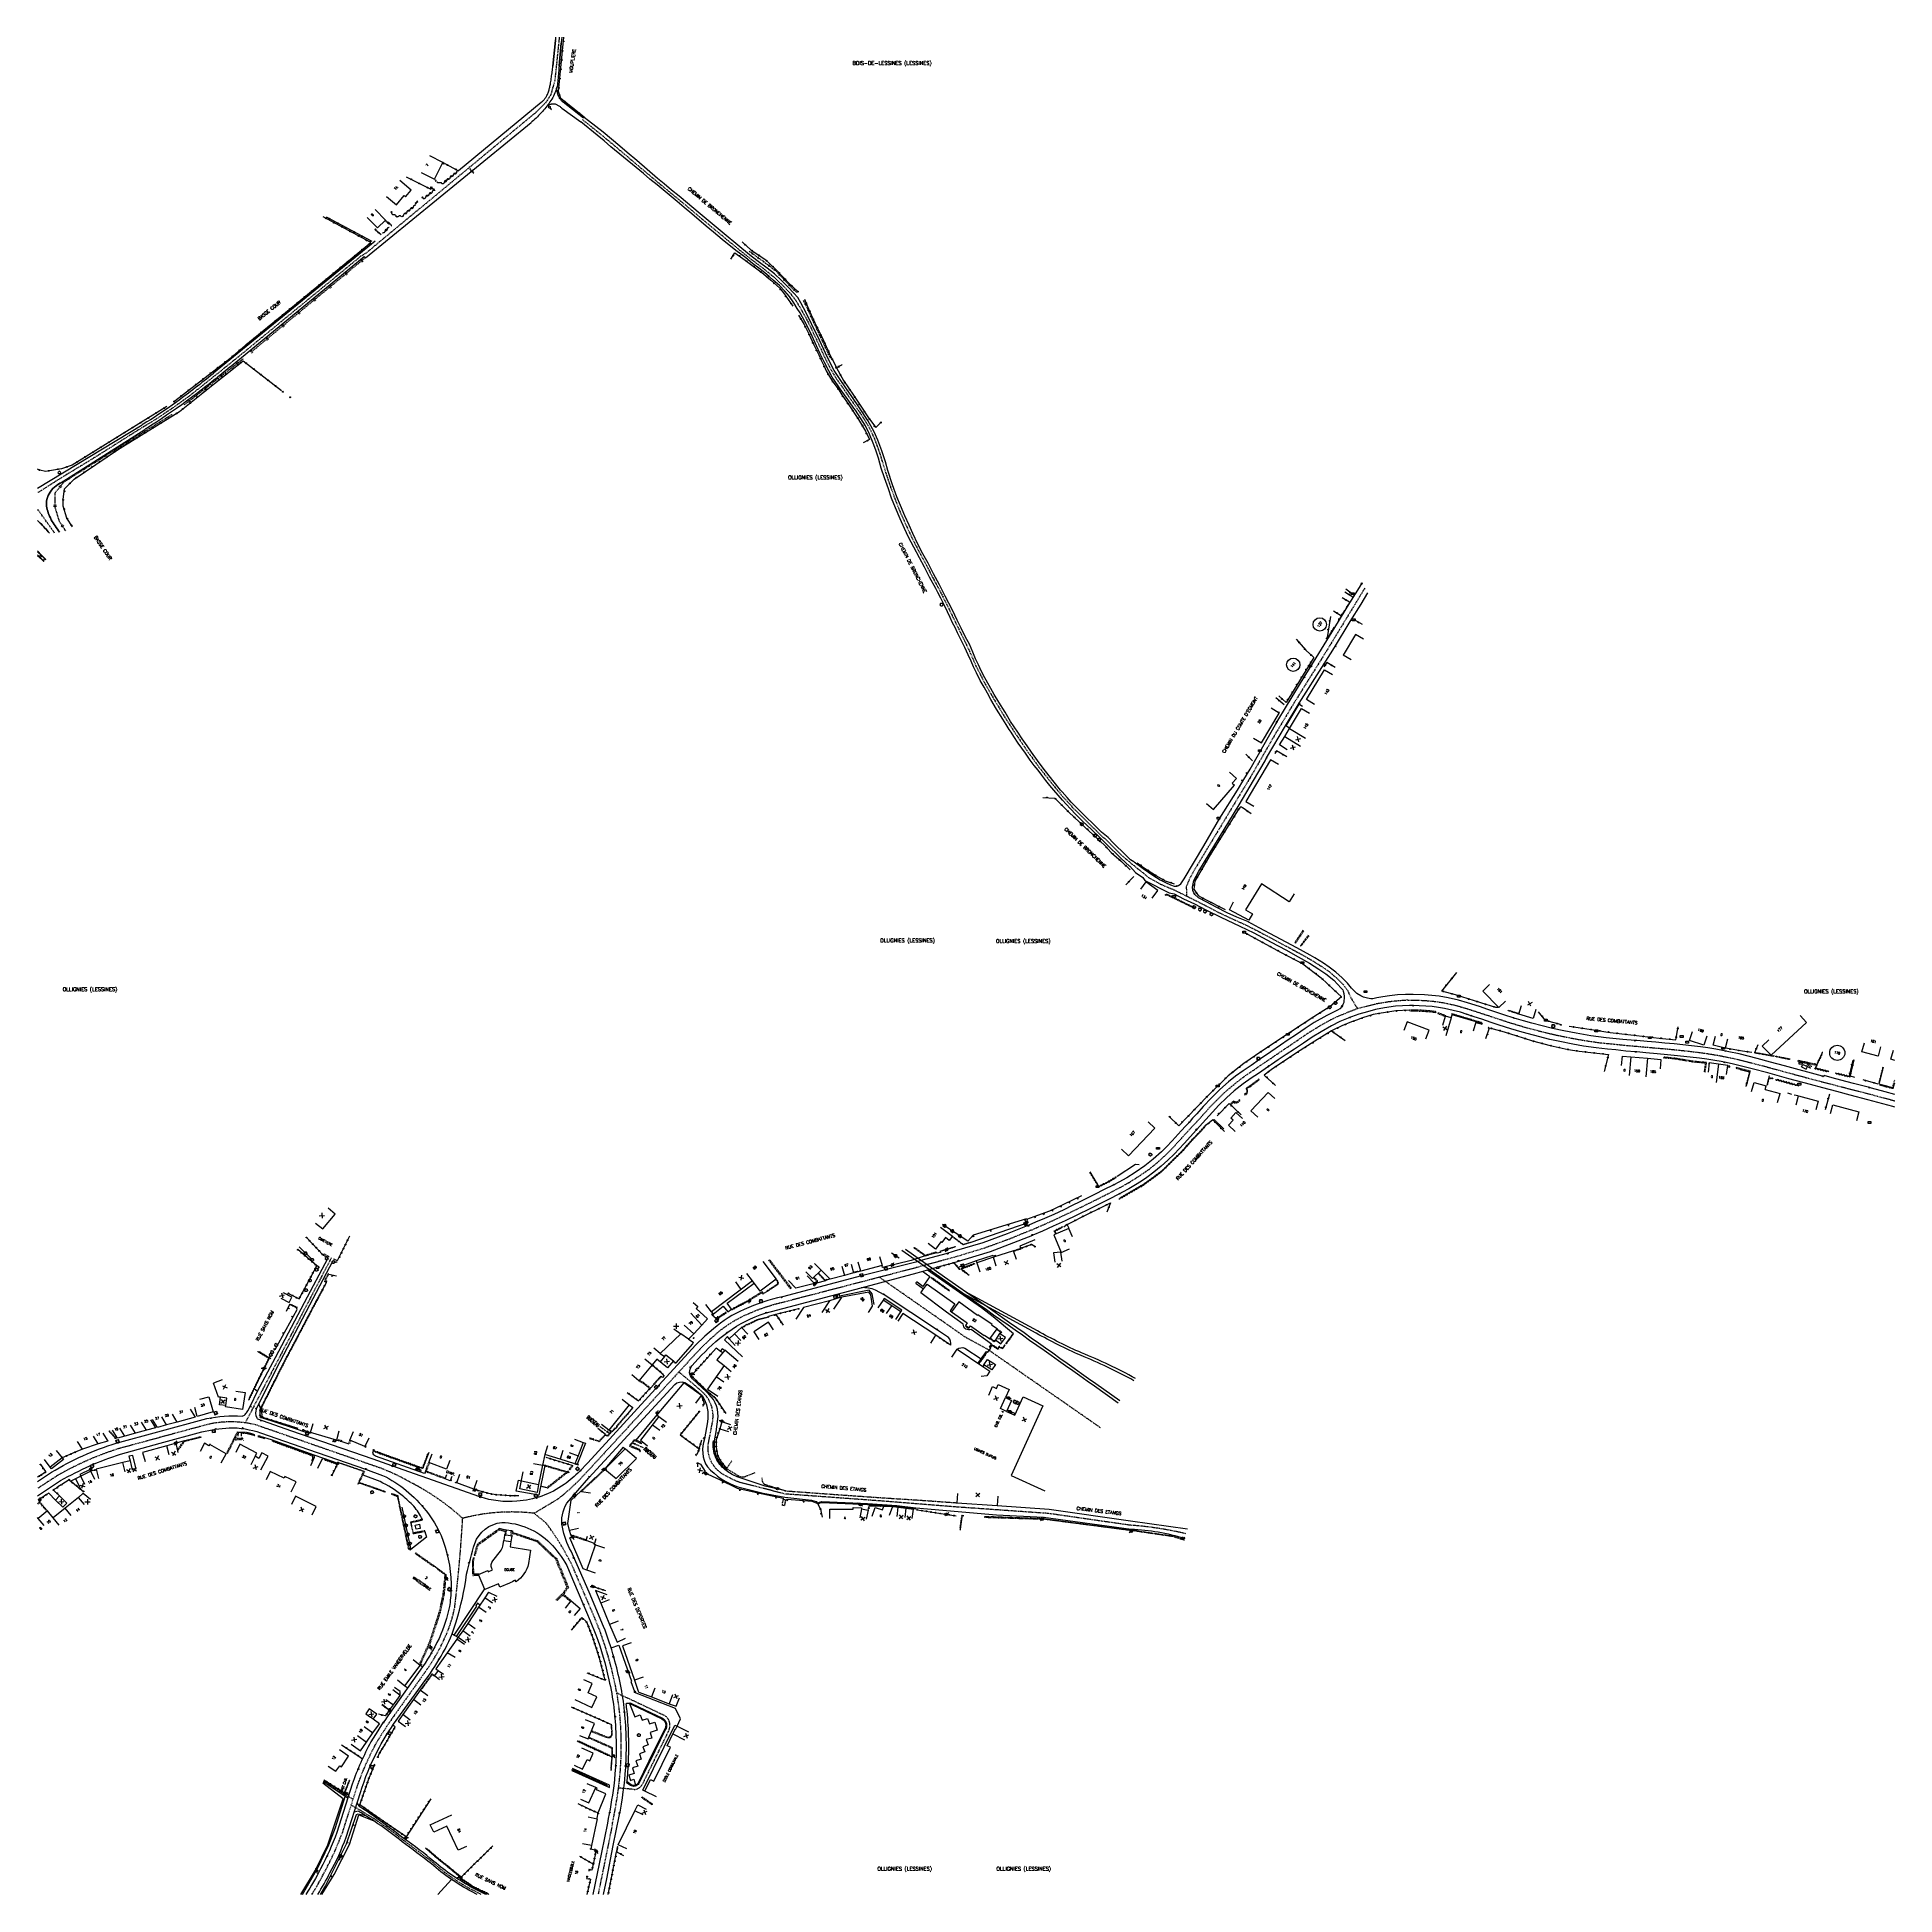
# Model space of a CAD drawing. Header units: millimetres. Extents: x 114000 to 115000, y 153000 to 154000.
import ezdxf
from ezdxf.enums import TextEntityAlignment as Align

# ---------------------------------------------------------------- set-up
doc = ezdxf.new("R2010")
doc.units = ezdxf.units.MM
doc.linetypes.add('DASHED', pattern=[0.75, 0.5, -0.25])
doc.layers.get('0').update_dxf_attribs({"linetype": 'CONTINUOUS'})
for name, color, linetype in [('W0001', 6, 'DASHED'), ('W0008', 7, 'CONTINUOUS'), ('W0100', 7, 'CONTINUOUS'), ('W0105', 7, 'CONTINUOUS'), ('W0112', 1, 'DASHED'), ('W0211', 2, 'CONTINUOUS'), ('W0220', 5, 'DASHED'), ('W0300', 7, 'CONTINUOUS'), ('W0302', 3, 'CONTINUOUS'), ('W0310', 3, 'CONTINUOUS'), ('W0322', 7, 'CONTINUOUS'), ('W0330', 7, 'CONTINUOUS'), ('W0334', 7, 'CONTINUOUS'), ('W0400', 7, 'CONTINUOUS'), ('W0420', 7, 'CONTINUOUS'), ('W0471', 7, 'CONTINUOUS'), ('W0500', 5, 'DASHED'), ('W0700', 7, 'CONTINUOUS'), ('W0851', 7, 'CONTINUOUS'), ('W0980', 7, 'CONTINUOUS'), ('W0984', 7, 'CONTINUOUS'), ('W0989', 7, 'CONTINUOUS'), ('W0991', 7, 'CONTINUOUS'), ('W1102', 7, 'CONTINUOUS'), ('W1471', 7, 'CONTINUOUS')]:
    doc.layers.add(name, color=color, linetype=linetype)
doc.styles.get("Standard").update_dxf_attribs({"font": 'romans.shx', "width": 0.85})

# ---------------------------------------------------------------- blocks, each defined once
blk = doc.blocks.new('T400')
for p, q in [((-0.15, 0.3), (0.15, 0.3)), ((-0.15, -0.25), (-0.15, 0.3)), ((-0.15, 0.15), (0.15, 0.15)), ((-0.15, 0), (0.15, 0)), ((0.15, 0.3), (0.15, -0.25)), ((-0.15, -0.15), (0.15, -0.15)), ((-0.15, -0.25), (-0.15, -0.3)), ((-0.15, -0.3), (0.15, -0.3)), ((0.15, -0.3), (0.15, -0.25))]:
    blk.add_line(p, q)
blk = doc.blocks.new('T420')
for p, q in [((0.7, 0.7), (-0.8, 0.7)), ((-0.8, 0.7), (-0.8, -0.8)), ((0.7, 0.7), (0.7, -0.8)), ((0.7, -0.8), (-0.8, -0.8))]:
    blk.add_line(p, q)
blk.add_ellipse((0, 0), major_axis=(-0.53, 0.53), ratio=1, start_param=3.926991, end_param=10.210176)
blk = doc.blocks.new('T471')
for p, q in [((-0.333334, 0.333334), (-0.333334, -0.333334)), ((-0.333334, 0.333334), (0.333334, 0.333334)), ((-0.333334, 0), (0, 0)), ((0.500001, 0.500001), (1.000002, 1.000002)), ((-0.500001, -0.500001), (-1.000002, -1.000002)), ((-0.333334, -0.333334), (0.333334, -0.333334))]:
    blk.add_line(p, q)
blk.add_ellipse((0, 0), major_axis=(0.471405, 0.471405), ratio=1, start_param=5.4977871438, end_param=11.780972451)
blk = doc.blocks.new('t112o')
at = {"color": 0, "linetype": 'Continuous'}
for p, q in [((-0.5, 0.5), (0.5, 0.5)), ((-0.5, -0.5), (-0.5, 0.5)), ((0.5, 0.5), (0.5, -0.5)), ((0.5, -0.5), (-0.5, -0.5))]:
    blk.add_line(p, q, dxfattribs=at)
blk = doc.blocks.new('T300')
for p, q in [((-0.8, 0.5), (-0.9, 0.3)), ((-0.9, 0.3), (-0.9, 0.2)), ((-0.9, 0.2), (-0.7, 0.1)), ((-0.7, 0.6), (-0.8, 0.5)), ((-0.8, -0.1), (-0.7, 0.1)), ((-0.6, 0.7), (-0.7, 0.6)), ((-0.7, 0.1), (-0.7, 0.1)), ((-0.5, 0.7), (-0.6, 0.7)), ((-0.3, 0.6), (-0.5, 0.7)), ((-0.3, 0.6), (-0.2, 0.7)), ((-0.2, 0.6), (-0.3, 0.6)), ((-0.2, 0.7), (-0.1, 0.8)), ((-0.1, 0.8), (0.1, 0.8)), ((0.1, 0.8), (0.2, 0.7)), ((0.2, 0.7), (0.3, 0.6)), ((0.3, 0.6), (0.4, 0.5)), ((0.5, 0.5), (0.3, 0.5)), ((0.4, 0.5), (0.4, 0.5)), ((0.6, 0.4), (0.5, 0.5)), ((0.6, 0.4), (0.7, 0.3)), ((0.7, 0.3), (0.7, 0.2)), ((0.7, 0.2), (0.7, 0.1)), ((0.7, 0.1), (0.7, -0.2)), ((-0.8, -0.2), (-0.8, -0.1)), ((-0.7, -0.3), (-0.8, -0.2)), ((-0.8, -0.2), (-0.8, -0.2)), ((-0.7, -0.4), (-0.7, -0.3)), ((-0.5, -0.5), (-0.7, -0.4)), ((-0.4, -0.5), (-0.5, -0.5)), ((-0.4, -0.5), (-0.3, -0.5)), ((-0.3, -0.5), (-0.3, -0.4)), ((-0.3, -0.6), (-0.3, -0.5)), ((-0.3, -0.5), (-0.3, -0.5)), ((-0.2, -0.7), (-0.3, -0.6)), ((-0.1, -0.8), (-0.2, -0.7)), ((0.1, -0.8), (-0.1, -0.8)), ((0.2, -0.7), (0.1, -0.8)), ((0.3, -0.5), (0.2, -0.5)), ((0.3, -0.6), (0.2, -0.7)), ((0.2, -0.7), (0.2, -0.7)), ((0.5, -0.4), (0.3, -0.5)), ((0.3, -0.5), (0.3, -0.6)), ((0.3, -0.5), (0.3, -0.5)), ((0.6, -0.3), (0.5, -0.4)), ((0.7, -0.2), (0.6, -0.3)), ((0.6, -0.3), (0.6, -0.3))]:
    blk.add_line(p, q)
blk = doc.blocks.new('t211o')
at = {"color": 0, "linetype": 'Continuous'}
for p, q in [((-0.3, 0.5), (-0.3, 0)), ((0, 1), (0, 0)), ((0.3, 0.5), (0.3, 0))]:
    blk.add_line(p, q, dxfattribs=at)
blk = doc.blocks.new('t310o')
at = {"color": 0, "linetype": 'Continuous'}
for centre, start, end in [((-0.5, 0.4), 216.8699, 323.1304), ((0.5, -0.4), 36.8699, 143.1303)]:
    blk.add_arc(centre, 0.625, start, end, dxfattribs=at)
blk = doc.blocks.new('t322o')
at = {"color": 0, "linetype": 'Continuous'}
for radius in [0.25, 0.15]:
    blk.add_circle((0, 0), radius, dxfattribs=at)
blk = doc.blocks.new('T851')
for p, q in [((-0.2, -0.1), (0, 0.3)), ((0, 0.3), (0.2, -0.1)), ((-0.2, -0.1), (0.2, -0.1))]:
    blk.add_line(p, q)
for major_axis in [(-0.106, 0.106), (-0.0354, 0.0354), (-0.0236, 0.0236)]:
    blk.add_ellipse((0, 0), major_axis=major_axis, ratio=1, start_param=3.926991, end_param=10.210176)
blk = doc.blocks.new('t991o')
at = {"color": 0, "linetype": 'Continuous'}
for p, q in [((-1, 1), (1, -1)), ((-1, -1), (1, 1))]:
    blk.add_line(p, q, dxfattribs=at)
blk = doc.blocks.new('t220o')
at = {"color": 0, "linetype": 'Continuous'}
for p, q in [((-0.25, 0.25), (0.25, 0.25)), ((-0.25, -0.25), (0.25, -0.25))]:
    blk.add_line(p, q, dxfattribs=at)
blk = doc.blocks.new('T1471')
at = {"color": 0, "linetype": 'Continuous', "flags": 128}
blk.add_lwpolyline([(-0.75, -0.5), (-0.75, 0.5), (0.75, 0.5), (0.75, -0.5), (-0.75, -0.5)], dxfattribs=at)

msp = doc.modelspace()

# ---------------------------------------------------------------- linework, layer by layer
at = {"layer": 'W0001'}
for points in [[(114280.9, 154000), (114278.5, 153976.7), (114276.2, 153968.7), (114273.2, 153964.2), (114268.1, 153959.3), (114186.3, 153891.6), (114176.9, 153883.7), (114174, 153882), (114109.7, 153829.2), (114097.2, 153819.1), (114081.9, 153806.9), (114072.6, 153800.2), (114063.9, 153794.4), (114050.6, 153786.2), (114031.9, 153774.4), (114009.5, 153760.7), (114000, 153754.6)], [(114293.4, 153955.6), (114298.7, 153951.4), (114309.8, 153942.3), (114321.8, 153932.1), (114334.9, 153921.1), (114346.7, 153911.4), (114356.6, 153903.1), (114364.5, 153896.5), (114373.2, 153889.3), (114378.6, 153884.9), (114384.4, 153880.3), (114390.6, 153875.6), (114396.6, 153870.7), (114401.6, 153866), (114405.1, 153862.3), (114408.1, 153858.5), (114410.8, 153853.9), (114413.6, 153849), (114416.1, 153844.1), (114419.9, 153836), (114424, 153827.2), (114426.2, 153822.8), (114428.2, 153819.1), (114430.5, 153815.5), (114433.7, 153811), (114436.4, 153807), (114438.8, 153803.6), (114442.9, 153797.6), (114445.2, 153794.1), (114447, 153791.1), (114448.7, 153787.9), (114450.4, 153784.2), (114452.1, 153779.7), (114453.6, 153775.5), (114454.9, 153771.2), (114456.6, 153765.7), (114459.3, 153757.7), (114461.7, 153751.2), (114464.2, 153744.9), (114467.2, 153738.2), (114469.6, 153732.9), (114472.4, 153727.2), (114475.4, 153721.6), (114478.6, 153715.6), (114482.1, 153708.8), (114484.7, 153704), (114487.3, 153699), (114489.4, 153694.8), (114492.5, 153688.5), (114497.5, 153678.2), (114499.6, 153674), (114502.2, 153668.5), (114505.2, 153661.5), (114510.3, 153651.6), (114514.9, 153643.6), (114520.7, 153634), (114526.6, 153624.9), (114532.7, 153615.9), (114539, 153607.2), (114543.6, 153601.3), (114547.8, 153596.1), (114551.9, 153591.2), (114557.3, 153585.3), (114562.3, 153580.3), (114570.2, 153572.6), (114577.6, 153565.6), (114584.3, 153559), (114589.4, 153554.7), (114595.6, 153549.7), (114598.1, 153547.6), (114604.5, 153544), (114611.9, 153540.9), (114625.2, 153534.3), (114636.8, 153528.3), (114644.3, 153524.8), (114650.8, 153521.9), (114657.6, 153518.4), (114669.8, 153511.9), (114679.9, 153506.5), (114686.5, 153502.7), (114690.8, 153500), (114695.4, 153496.9), (114699.9, 153493), (114703, 153489.9), (114705.3, 153486.8), (114707.1, 153482.8), (114710.6, 153477)], [(114009.2, 153733), (114000, 153745.9)], [(114714.6, 153703.3), (114706, 153689.2), (114694, 153669.5), (114683.8, 153653.2), (114675.1, 153639.2), (114666.5, 153624.9), (114652.7, 153601), (114630.3, 153563.9), (114622.8, 153551.5), (114620.3, 153546.9), (114618.5, 153542.7), (114618.6, 153537.6)], [(114534.8, 153357.6), (114546.4, 153362.7), (114558.9, 153368.6), (114572.3, 153375.2), (114583.2, 153380.8), (114588.3, 153383.7), (114593.8, 153387.2), (114598.4, 153390.4), (114602.8, 153393.9), (114606.6, 153397.4), (114610.6, 153401.3), (114615.9, 153407.1), (114621.2, 153412.9), (114626.5, 153418.6), (114630.2, 153422.8), (114634.7, 153427.5), (114639, 153431.7), (114643.8, 153435.8), (114649, 153439.9), (114656, 153444.7), (114665, 153450.8), (114676.2, 153458.4), (114684, 153463.7), (114690.3, 153467.6), (114695.9, 153470.8), (114701.2, 153473.3), (114710.6, 153477), (114721.1, 153479.7), (114727.4, 153480.7), (114732.5, 153481.3), (114737.3, 153481.6), (114742.5, 153481.5), (114747.5, 153481.3), (114752.4, 153480.8), (114756.7, 153480.2), (114763.1, 153478.8), (114769.8, 153476.9), (114782.6, 153472.7), (114792.9, 153469.3), (114801.4, 153466.8), (114809.7, 153464.6), (114817.8, 153462.7), (114828.2, 153460.6), (114834.2, 153459.6), (114841.2, 153458.6), (114848.2, 153457.9), (114856.1, 153457.1), (114877.7, 153455.2), (114888.7, 153454.1), (114896.5, 153453.1), (114901.3, 153452.4), (114905.4, 153451.7), (114912.7, 153450.2), (114921.1, 153448.2), (114931.3, 153445.5), (114946, 153441.5), (114960.9, 153437.5), (114983.9, 153431.6), (115000, 153427.3)], [(114158.2, 153342.8), (114111.8, 153253.9)]]:
    msp.add_lwpolyline(points, dxfattribs=at)
for points in [[(114534.8, 153357.6), (114523.1, 153352.8), (114509.9, 153348), (114494.5, 153343.3), (114489.8, 153342), (114477.1, 153338.6), (114473.6, 153337.6), (114444.5, 153330), (114401.8, 153318.9, 0.05079), (114381.7, 153312.1, 0.076743), (114366, 153302.3), (114361.4, 153298.3), (114356.5, 153293.5), (114337, 153272.3), (114298.4, 153230.3), (114294.1, 153225.8, -0.047114), (114279.6, 153212.5), (114267.4, 153205.2, 0.094533), (114228.9, 153202.5, -0.016336), (114224.6, 153154.5, -0.056885), (114219.7, 153139.1, -0.052382), (114209.5, 153120.9), (114191.8, 153096, 0.016726), (114181.9, 153080.8, 0.036078), (114172.1, 153058.5), (114163.8, 153032.5, -0.036675), (114154.8, 153012.6, -0.023565), (114147.7, 153000)], [(114228.9, 153202.5, 0.068625), (114200.2, 153222.2, 0.052511), (114179.6, 153231.3), (114117.6, 153252.8, 0.135801), (114087.7, 153252), (114043.3, 153239.9, 0.05442), (114010.7, 153225.5), (114000, 153218.6)], [(114267.4, 153205.2), (114273.7, 153200.1, -0.045729), (114287.3, 153178.2), (114296.1, 153157.7), (114300.1, 153148.4), (114303.1, 153140.8, -0.037033), (114310.3, 153116.2, -0.051743), (114314.2, 153085.6, -0.040334), (114312.9, 153058, -0.018997), (114309.5, 153037.9), (114306.3, 153022), (114301.8, 153000)], [(114311.9, 153108.5), (114324.3, 153102.7), (114337.3, 153096.5, -0.424519), (114339.6, 153087.7), (114331.2, 153070.7), (114325.4, 153058.9, -0.254143), (114321.3, 153056.5), (114312.8, 153057.3)], [(114238.9, 153000), (114234, 153002.5, -0.057798), (114212.8, 153017.2, 0.009799), (114196.9, 153029.2, 0.046845), (114168.8, 153048.1)]]:
    msp.add_lwpolyline(points, format="xyb", dxfattribs=at)
at = {"layer": 'W0001', "flags": 128}
for points in [[(114572.4, 153251.2), (114511.7, 153293.4), (114499.9, 153299.8), (114453.3, 153332.3)], [(114153.9, 153061), (114165.3, 153053.8), (114169.8, 153051.4)]]:
    msp.add_lwpolyline(points, dxfattribs=at)
msp.add_lwpolyline([(114618.3, 153194.2, 0.041331), (114588.1, 153198.8), (114544.3, 153205.1), (114494.7, 153208.6), (114454.5, 153211.8), (114402.6, 153215.6), (114377.8, 153221.9, -0.028941), (114369.4, 153226, -0.334575), (114361.5, 153244.4), (114363.4, 153254.2, 0.239127), (114358.9, 153269.7), (114353.1, 153274.8, 0.00418), (114345.3, 153281.3)], format="xyb", dxfattribs=at)
at = {"layer": 'W0008'}
for points in [[(114278.9, 153998.2), (114277.4, 153984.4), (114278.9, 153998.2)], [(114278.9, 153998.2), (114278.9, 153998.2), (114278.9, 153998.3), (114278.9, 153998.4), (114278.9, 153998.5), (114278.9, 153998.6), (114279, 153998.7), (114279, 153998.7), (114279, 153998.8), (114279, 153998.9), (114279, 153999), (114279, 153999), (114279.1, 154000)], [(114280.8, 153984.6), (114282, 153996.7), (114280.8, 153984.6)], [(114282, 153996.7), (114282, 153996.7), (114282, 153996.8), (114282, 153996.8), (114282.1, 153996.9), (114282.1, 153996.9), (114282.1, 153997), (114282.1, 153997), (114282.1, 153997.1), (114282.1, 153997.1), (114282.1, 153997.2), (114282.4, 154000)], [(114280.8, 153984.6), (114280.8, 153984.5), (114280.8, 153984.4), (114280.8, 153984.3), (114280.8, 153984.3), (114280.8, 153984.2), (114280.8, 153984.1), (114280.8, 153984), (114280.8, 153984), (114280.7, 153983.9), (114280.7, 153983.8), (114280.7, 153983.8), (114280.7, 153983.7), (114280.6, 153982.7), (114280.6, 153981.8), (114280.5, 153980.9), (114280.5, 153979.9), (114280.4, 153979), (114280.3, 153978), (114280.2, 153977.1), (114280.1, 153976.2), (114280, 153975.3), (114279.9, 153974.4), (114279.7, 153973.5), (114279.5, 153972.6), (114279.2, 153971.7), (114278.9, 153970.8), (114278.6, 153970), (114278.2, 153969.2), (114277.8, 153968.3), (114277.4, 153967.5), (114276.9, 153966.7), (114276.4, 153965.9), (114275.9, 153965.2), (114275.4, 153964.4), (114274.9, 153963.6), (114274.3, 153962.9), (114273.7, 153962.1), (114273.1, 153961.4), (114272.5, 153960.6), (114271.8, 153959.9), (114271.2, 153959.2), (114270.5, 153958.5), (114269.8, 153957.8), (114269.1, 153957.1), (114268.4, 153956.4), (114267.7, 153955.8), (114267, 153955.2), (114266.3, 153954.5), (114266.2, 153954.5), (114266.2, 153954.5), (114266.1, 153954.4), (114266.1, 153954.4), (114266, 153954.3), (114266, 153954.3), (114265.9, 153954.2), (114265.9, 153954.2), (114265.8, 153954.2), (114265.8, 153954.1), (114265.7, 153954.1), (114265.7, 153954.1)], [(114271.2, 153964.9), (114271.2, 153964.9), (114271.3, 153965), (114271.3, 153965), (114271.4, 153965), (114271.4, 153965.1), (114271.5, 153965.1), (114271.6, 153965.2), (114271.6, 153965.2), (114271.7, 153965.3), (114271.7, 153965.3), (114271.8, 153965.4), (114271.8, 153965.4), (114272.1, 153965.6), (114272.3, 153965.9), (114272.6, 153966.1), (114272.8, 153966.4), (114273, 153966.6), (114273.2, 153966.9), (114273.4, 153967.2), (114273.6, 153967.5), (114273.8, 153967.8), (114274, 153968), (114274.1, 153968.3), (114274.3, 153968.6), (114274.5, 153969.1), (114274.7, 153969.6), (114274.9, 153970.1), (114275.1, 153970.6), (114275.3, 153971.1), (114275.4, 153971.6), (114275.5, 153972.1), (114275.7, 153972.6), (114275.8, 153973.1), (114275.9, 153973.6), (114276, 153974.1), (114276.1, 153974.6), (114276.2, 153975.4), (114276.4, 153976.1), (114276.5, 153976.9), (114276.6, 153977.7), (114276.7, 153978.4), (114276.8, 153979.2), (114276.9, 153979.9), (114277, 153980.7), (114277.1, 153981.4), (114277.2, 153982.2), (114277.3, 153983), (114277.4, 153983.7), (114277.4, 153983.8), (114277.4, 153983.8), (114277.4, 153983.9), (114277.4, 153983.9), (114277.4, 153984), (114277.4, 153984), (114277.4, 153984.1), (114277.4, 153984.1), (114277.4, 153984.2), (114277.4, 153984.2), (114277.4, 153984.3), (114277.4, 153984.4)], [(114271.2, 153964.9), (114226.7, 153928.1)], [(114282.3, 153961.7), (114282.3, 153961.7), (114282.3, 153961.7), (114282.3, 153961.8), (114282.2, 153961.8), (114282.2, 153961.8), (114282.2, 153961.8), (114282.2, 153961.8), (114282.2, 153961.8), (114282.1, 153961.9), (114282.1, 153961.9), (114282.1, 153961.9), (114282.1, 153961.9), (114281.8, 153962.1), (114281.5, 153962.4), (114281.2, 153962.6), (114280.8, 153962.8), (114280.5, 153963), (114280.2, 153963.2), (114279.9, 153963.4), (114279.6, 153963.6), (114279.2, 153963.8), (114278.9, 153963.9), (114278.6, 153964), (114278.2, 153964), (114277.9, 153964), (114277.6, 153964), (114277.3, 153964), (114276.9, 153964), (114276.6, 153963.9), (114276.3, 153963.8), (114276, 153963.7), (114275.6, 153963.5), (114275.3, 153963.4), (114275, 153963.2), (114274.6, 153963.1), (114274.3, 153962.9)], [(114283, 153965), (114282.9, 153965), (114282.9, 153965.1), (114282.9, 153965.1), (114282.9, 153965.1), (114282.8, 153965.1), (114282.8, 153965.2), (114282.8, 153965.2), (114282.7, 153965.2), (114282.7, 153965.2), (114282.7, 153965.3), (114282.6, 153965.3), (114282.6, 153965.3), (114282.4, 153965.5), (114282.1, 153965.8), (114281.9, 153966), (114281.7, 153966.2), (114281.5, 153966.5), (114281.3, 153966.8), (114281.1, 153967), (114281, 153967.3), (114280.8, 153967.6), (114280.7, 153967.9), (114280.5, 153968.2), (114280.4, 153968.5), (114280.3, 153968.8), (114280.2, 153969.2), (114280.1, 153969.5), (114280, 153969.8), (114279.9, 153970.2), (114279.8, 153970.5), (114279.8, 153970.8), (114279.7, 153971.2), (114279.6, 153971.5), (114279.6, 153971.9), (114279.5, 153972.2), (114279.5, 153972.6)], [(114294, 153956.3), (114283, 153965)], [(114103.8, 153822.5), (114175.9, 153881.9), (114176.5, 153881.1), (114265.7, 153954.1)], [(114282.3, 153961.7), (114292.5, 153954.4)], [(114308.7, 153941), (114305, 153944.1), (114301.3, 153947.2), (114292.5, 153954.4)], [(114590.3, 153556), (114588.5, 153557.1), (114585.7, 153559.8), (114579.4, 153566), (114576.4, 153569), (114572.9, 153572), (114569.5, 153575.3), (114563.6, 153581.1), (114561, 153583.6), (114556.6, 153588.1), (114554.3, 153590.6), (114551.6, 153593.7), (114550.8, 153594.6), (114547.4, 153598.8), (114544.7, 153602.3), (114541.5, 153606.4), (114538.4, 153610.5), (114535.2, 153615), (114532.8, 153618.4), (114530.2, 153622.2), (114527.8, 153625.8), (114523.9, 153631.6), (114520.9, 153636.5), (114517.5, 153642), (114515.1, 153646.1), (114512.3, 153651), (114510, 153655), (114508.1, 153658.8), (114506.6, 153662), (114505.1, 153665.2), (114503.6, 153668.8), (114501.7, 153673.2), (114499.7, 153677), (114497.3, 153681.7), (114495.2, 153686.1), (114492.6, 153691.4), (114488.7, 153699.1), (114485.6, 153705.1), (114482.4, 153711), (114479.5, 153716.8), (114476.7, 153721.9), (114474, 153727.1), (114471.3, 153732.8), (114469.3, 153737.3), (114467, 153742.2), (114464.6, 153747.8), (114462.7, 153752.5), (114460.4, 153759), (114457.8, 153766.7), (114456.5, 153771.4), (114454.5, 153777.3), (114452.4, 153783.1), (114450.5, 153787.5), (114449.5, 153789.2), (114447, 153793.6), (114442.9, 153799.9), (114438.4, 153806.6), (114435.6, 153810.6), (114431.7, 153816.2), (114428.9, 153820.6), (114426.6, 153825), (114424.2, 153829.9), (114421, 153836.8), (114416.8, 153845.6), (114413.8, 153851.5), (114410.9, 153856.9), (114409.3, 153859.8), (114407, 153862.4), (114404.1, 153865.4), (114400.6, 153869), (114396.8, 153872.5), (114392.8, 153875.6), (114388.7, 153878.7), (114384.3, 153882.1), (114379.2, 153886.2), (114376, 153888.9), (114370.8, 153893.2), (114361, 153901.3), (114356.8, 153904.8), (114345.4, 153914.3), (114341.4, 153917.6), (114337.3, 153921), (114333.8, 153923.9), (114322.6, 153933.5), (114317.5, 153937.9), (114313.5, 153941.3), (114304.5, 153948.9), (114300.6, 153951.9), (114296.7, 153955), (114294.3, 153956.8)], [(114588, 153553.6), (114583.4, 153557.7), (114575.4, 153565.6), (114573.8, 153567.2), (114572.1, 153568.9), (114567.4, 153573.3), (114562.6, 153577.9), (114559.1, 153581.4), (114556.1, 153584.6), (114553.8, 153587), (114551.9, 153589.1), (114547.2, 153594.5), (114545.1, 153597), (114542.9, 153599.7), (114540.7, 153602.6), (114538.7, 153605.3), (114536.6, 153607.9), (114534.5, 153610.8), (114531.9, 153614.5), (114530, 153617.1), (114528, 153619.9), (114525.7, 153623.5), (114524.2, 153625.8), (114523.2, 153627.3), (114521.5, 153629.9), (114519.7, 153632.8), (114516.4, 153638.2), (114513.3, 153643.3), (114511.4, 153646.8), (114509.6, 153650.1), (114507.6, 153653.7), (114505.5, 153657.7), (114503.9, 153661), (114502.6, 153664.1), (114501.1, 153667.4), (114499.2, 153671.3), (114497.5, 153674.9), (114495.4, 153679.2), (114494, 153682.2), (114492.7, 153684.6), (114491.4, 153687.5), (114489.9, 153690.6), (114488.3, 153694), (114486.4, 153698), (114484.8, 153701), (114483.6, 153703.2), (114480.2, 153709.3), (114477.5, 153714.7), (114474.8, 153719.7), (114471.8, 153725.4), (114469, 153730.8), (114466.8, 153735.4), (114464.5, 153740.6), (114461.9, 153746.5), (114459.8, 153751.8), (114458.1, 153756.8), (114456, 153762.7), (114454.3, 153767.9), (114452.7, 153773.3), (114451.3, 153777.7), (114449.9, 153781.4), (114448, 153786.3), (114445.7, 153790.7), (114443.3, 153794.6), (114440.4, 153799.1), (114439.5, 153800.2), (114437.2, 153803.7), (114434.5, 153807.4), (114432.2, 153810.6), (114431.1, 153812.2), (114427.9, 153816.9), (114426, 153820.4), (114423.6, 153825.1), (114421.4, 153829.5), (114419.4, 153833.8), (114417, 153839), (114414.4, 153844.6), (114410.6, 153851.5), (114409, 153853.9), (114407.2, 153857), (114404.9, 153860.4), (114402.4, 153863.2), (114399.4, 153866.2), (114396.1, 153869.2), (114394, 153871.2), (114391.6, 153873.1), (114388.4, 153875.6), (114385, 153878.2), (114381.3, 153881.1), (114375.9, 153885.2), (114368.7, 153891.1), (114364, 153895), (114360, 153898.3), (114352.2, 153904.8), (114348.2, 153908.2), (114344.3, 153911.5), (114333.6, 153920.4), (114329.6, 153923.6), (114326.2, 153926.6), (114322.3, 153929.8), (114308.7, 153941)], [(114181.8, 153890.1), (114094.8, 153819)], [(114094.8, 153819), (114094.8, 153819), (114094.7, 153819), (114094.7, 153819), (114094.7, 153818.9), (114094.7, 153818.9), (114094.6, 153818.9), (114094.6, 153818.9), (114094.6, 153818.8), (114094.6, 153818.8), (114094.5, 153818.8), (114094.5, 153818.8), (114094.5, 153818.8), (114093.3, 153817.8), (114092.1, 153816.8), (114090.9, 153815.9), (114089.7, 153814.9), (114088.5, 153814), (114087.3, 153813), (114086.1, 153812), (114084.9, 153811.1), (114083.6, 153810.2), (114082.4, 153809.2), (114081.2, 153808.3), (114080, 153807.4), (114078.1, 153806), (114076.2, 153804.6), (114074.3, 153803.2), (114072.4, 153801.8), (114070.5, 153800.5), (114068.6, 153799.2), (114066.7, 153797.9), (114064.7, 153796.6), (114062.8, 153795.3), (114060.8, 153794), (114058.8, 153792.8), (114056.8, 153791.6), (114056.8, 153791.6), (114056.7, 153791.6), (114056.7, 153791.5), (114056.7, 153791.5), (114056.6, 153791.5), (114056.6, 153791.5), (114056.5, 153791.4), (114056.5, 153791.4), (114056.5, 153791.4), (114056.4, 153791.4), (114056.4, 153791.3), (114056.3, 153791.3)], [(114103.8, 153822.5), (114103.8, 153822.5), (114103.8, 153822.5), (114103.8, 153822.4), (114103.7, 153822.4), (114103.7, 153822.4), (114103.7, 153822.4), (114103.7, 153822.4), (114103.6, 153822.3), (114103.6, 153822.3), (114103.6, 153822.3), (114103.6, 153822.3), (114103.5, 153822.3), (114102.5, 153821.4), (114101.4, 153820.5), (114100.3, 153819.7), (114099.3, 153818.8), (114098.2, 153817.9), (114097.1, 153817.1), (114096.1, 153816.2), (114095, 153815.4), (114093.9, 153814.5), (114092.8, 153813.6), (114091.8, 153812.8), (114090.7, 153811.9), (114088.1, 153809.9), (114085.5, 153807.9), (114082.9, 153805.9), (114080.2, 153804), (114077.6, 153802), (114074.9, 153800.1), (114072.2, 153798.2), (114069.5, 153796.4), (114066.8, 153794.5), (114064, 153792.7), (114061.3, 153791), (114058.5, 153789.2), (114058.4, 153789.2), (114058.4, 153789.2), (114058.3, 153789.1), (114058.3, 153789.1), (114058.2, 153789.1), (114058.2, 153789), (114058.1, 153789), (114058.1, 153789), (114058, 153788.9), (114058, 153788.9), (114057.9, 153788.9), (114057.8, 153788.8)], [(114000, 153757.1), (114056.3, 153791.3)], [(114012.2, 153759.9), (114057.8, 153788.8)], [(114012.2, 153759.9), (114012.1, 153759.9), (114012.1, 153759.9), (114012.1, 153759.9), (114012, 153759.9), (114012, 153759.8), (114012, 153759.8), (114011.9, 153759.8), (114011.9, 153759.8), (114011.9, 153759.7), (114011.8, 153759.7), (114010.9, 153759.1), (114010, 153758.4), (114009.1, 153757.7), (114008.3, 153756.9), (114007.5, 153756), (114006.8, 153755.1), (114006.2, 153754.2), (114005.7, 153753.2), (114005.3, 153752.1), (114005, 153751.1), (114004.8, 153750.2), (114004.8, 153749.3), (114004.8, 153748.4), (114004.9, 153747.5), (114005, 153746.6), (114005.2, 153745.7), (114005.5, 153744.8), (114005.8, 153743.9), (114006.1, 153743), (114006.5, 153742.1), (114006.9, 153741.2), (114007.4, 153740.2), (114007.9, 153739.3), (114008.4, 153738.5), (114009, 153737.6), (114009.5, 153736.8), (114010.1, 153735.9), (114010.7, 153735.1), (114011.2, 153734.2), (114011.8, 153733.4), (114011.8, 153733.4), (114011.8, 153733.4), (114011.2, 153734.2), (114010.7, 153735.1), (114010.1, 153735.9), (114009.5, 153736.8), (114009, 153737.6), (114008.4, 153738.5), (114007.9, 153739.3), (114007.4, 153740.2), (114006.9, 153741.2), (114006.5, 153742.1), (114006.1, 153743), (114005.8, 153743.9), (114005.5, 153744.8), (114005.2, 153745.7), (114005, 153746.6), (114004.9, 153747.5), (114004.8, 153748.4), (114004.8, 153749.3), (114004.8, 153750.2), (114005, 153751.1), (114005.3, 153752.1), (114005.7, 153753.2), (114006.2, 153754.2), (114006.8, 153755.1), (114007.5, 153756), (114008.3, 153756.9), (114009.1, 153757.7), (114010, 153758.4), (114010.9, 153759.1), (114011.8, 153759.7), (114011.9, 153759.7), (114011.9, 153759.8), (114011.9, 153759.8), (114012, 153759.8), (114012, 153759.8), (114012, 153759.9), (114012.1, 153759.9), (114012.1, 153759.9), (114012.1, 153759.9), (114012.2, 153759.9)], [(114000, 153739.7), (114000.7, 153739.1), (114001.4, 153738.4), (114002.1, 153737.8), (114002.7, 153737.1), (114003.4, 153736.4), (114004, 153735.7), (114004.6, 153735.1), (114005.2, 153734.4), (114005.8, 153733.7), (114006.4, 153733), (114005.8, 153733.7), (114005.2, 153734.4), (114004.6, 153735.1), (114004, 153735.7), (114003.4, 153736.4), (114002.7, 153737.1), (114002.1, 153737.8), (114001.4, 153738.4), (114000.7, 153739.1), (114000, 153739.7)], [(114590.4, 153556), (114595.3, 153552.4), (114600.5, 153548.8), (114604.4, 153546.3), (114607.3, 153544.8), (114610, 153543.6), (114612, 153542.9), (114613, 153542.9), (114613.6, 153543), (114614.3, 153543.2), (114615.5, 153544.2), (114616.6, 153545.8), (114617.3, 153546.9), (114627.9, 153564.6), (114636.5, 153579.4), (114646, 153594.6), (114649.5, 153600.3), (114652.9, 153605.8), (114667.2, 153631.2), (114672.4, 153639.8), (114682, 153655.4), (114688.5, 153665.8), (114698.5, 153682.2), (114706.6, 153695.4), (114711.7, 153703.7), (114713, 153705.8)], [(114866.7, 153459.2), (114861, 153459.7), (114860.2, 153459.7), (114853.5, 153460.3), (114844.5, 153461.3), (114836.4, 153462.3), (114828.5, 153463.7), (114821.7, 153465), (114815.7, 153466.3), (114810.1, 153467.6), (114804.5, 153469.1), (114800.1, 153470.3), (114795, 153471.8), (114789.5, 153473.6), (114784.6, 153475.2), (114780.9, 153476.5), (114776.4, 153478), (114770, 153480.1), (114765.1, 153481.5), (114759.5, 153482.8), (114754.6, 153483.6), (114746.7, 153484.4), (114740.6, 153484.6), (114736.6, 153484.6), (114732.3, 153484.3), (114727.9, 153483.9), (114724.3, 153483.3), (114721.1, 153482.7), (114719, 153482.3), (114717.8, 153482.3), (114716, 153482.5), (114713.9, 153483.2), (114712.4, 153483.8), (114710.4, 153485), (114709.1, 153486.3), (114707.5, 153487.9), (114705.3, 153490.6), (114702.4, 153493.5), (114699, 153496.6), (114695.5, 153499.3), (114692.3, 153501.4), (114687.8, 153504.2), (114685.2, 153505.7), (114678.1, 153509.6), (114666.6, 153515.8), (114657.7, 153520.4), (114651.8, 153523.7), (114652, 153523.7), (114645.7, 153526.2), (114640.5, 153528.6), (114634.6, 153531.5), (114629.5, 153534.2), (114625, 153536.6), (114623.1, 153538.3), (114622.5, 153539.3), (114622.1, 153540.5), (114621.8, 153542.3), (114622.5, 153545.9), (114625.2, 153551), (114647, 153586.7), (114654.7, 153599.7), (114660.9, 153610.4), (114661.7, 153611.9), (114671.9, 153629.2), (114679.3, 153641.4), (114692.8, 153662.6), (114698.3, 153671.3), (114706.8, 153685.3), (114712.6, 153694.7), (114716.3, 153700.9)], [(114588.1, 153553.6), (114591.1, 153550.3), (114595.1, 153547.5), (114596.2, 153546), (114596.2, 153546), (114609.2, 153539.3), (114612, 153538.7), (114617, 153536), (114622.9, 153533.3), (114629, 153530.1), (114637.1, 153526.1), (114647.3, 153521.3), (114654.8, 153517.8), (114664.2, 153512.8), (114672.1, 153508.6), (114678.8, 153504.9), (114684.9, 153501.4), (114689.9, 153498.2), (114693.7, 153495.7), (114697.9, 153492.3), (114701.9, 153488), (114702.7, 153487), (114703, 153486.3), (114703.3, 153485.1), (114703.5, 153483.4), (114703.3, 153480.3), (114702.8, 153479.1), (114702.4, 153478.2), (114701.1, 153476.8), (114699.9, 153476.1), (114694.2, 153473.3), (114687.3, 153469.4), (114682.5, 153466.3), (114677.8, 153463.1), (114673.4, 153460.1), (114669.2, 153457.2), (114664.1, 153453.7), (114658.5, 153449.9), (114657.9, 153449.5), (114653.4, 153446.4), (114649.1, 153443.4), (114645, 153440.5), (114641.2, 153437.5), (114636.6, 153433.4), (114632.1, 153429), (114627.6, 153424.2), (114624.1, 153420.3), (114621.9, 153417.9), (114620, 153415.7), (114618.3, 153413.8), (114615.8, 153411.2), (114610.9, 153405.7), (114607.9, 153402.6), (114605.2, 153399.9), (114600.6, 153395.8), (114596.2, 153392.3), (114591, 153388.7), (114586.5, 153385.9), (114582.1, 153383.5), (114579.5, 153382.1), (114573.9, 153379.3), (114569.4, 153377), (114565.2, 153374.9), (114561.2, 153372.9), (114557.1, 153370.9), (114552.5, 153368.6), (114547.1, 153366.1), (114542.2, 153363.9), (114537.4, 153361.9), (114533.7, 153360.3), (114533.7, 153360.3)], [(115000, 153423.9), (114998.9, 153424.2), (114985.5, 153427.8), (114975.9, 153430.4), (114968.7, 153432.3), (114961.3, 153434.3), (114954.5, 153436.1), (114942.9, 153439.2), (114931.7, 153442.3), (114923.2, 153444.5), (114918.1, 153445.8), (114912.5, 153447.2), (114908.3, 153448.1), (114906.4, 153448.4), (114903.1, 153449), (114898.8, 153449.8), (114894.8, 153450.3), (114882.9, 153451.6), (114877.6, 153452.1), (114872.1, 153452.6), (114866, 153453.2), (114861, 153453.6), (114860.4, 153453.7), (114855.2, 153454.1), (114849.7, 153454.7), (114845.2, 153455.1), (114839.1, 153455.8), (114832.4, 153456.8), (114826.6, 153457.8), (114819.6, 153459.2), (114814.3, 153460.4), (114805.5, 153462.6), (114799.3, 153464.2), (114793.3, 153466), (114787, 153468.1), (114782.6, 153469.5), (114777.7, 153471.2), (114773.5, 153472.6), (114771.9, 153473.1), (114769.3, 153473.9), (114769.7, 153473.8), (114766.1, 153475), (114762.2, 153476), (114757.6, 153477), (114754.3, 153477.5), (114750.9, 153478), (114747.4, 153478.3), (114743.9, 153478.4), (114740.5, 153478.6), (114738.6, 153478.6), (114731.1, 153478.2), (114725.2, 153477.4), (114720.4, 153476.4), (114716.1, 153475.3), (114711.4, 153473.9), (114707.5, 153472.6), (114706.5, 153472.2), (114701.2, 153470), (114696.6, 153467.7), (114691.1, 153464.5), (114686.3, 153461.5), (114681.7, 153458.4), (114676.7, 153455.2), (114672.2, 153452.2), (114667.9, 153449.3), (114664.3, 153446.9), (114662.7, 153445.8), (114657.3, 153442.1), (114653.4, 153439.5), (114649.1, 153436.4), (114644.3, 153432.6), (114640.2, 153428.9), (114636.1, 153424.9), (114632.7, 153421.2), (114629, 153417.2), (114624, 153411.7), (114617.3, 153404.4), (114611.9, 153398.5), (114608.6, 153395.3), (114605, 153392.1), (114601, 153388.9), (114597.2, 153386.1), (114594.3, 153384.1), (114591.1, 153382), (114587.6, 153380), (114584.2, 153378.1), (114582.6, 153377.3), (114576.7, 153374.2), (114567, 153369.3), (114559.6, 153365.7), (114553.3, 153362.7), (114546.9, 153359.8), (114541.1, 153357.1), (114535.8, 153354.9), (114535.8, 153354.9)], [(115000, 153430.7), (114994.7, 153432.1), (114987.4, 153434.1), (114986.3, 153434.4), (114977.7, 153436.7), (114970.9, 153438.5), (114966.3, 153439.7), (114962, 153440.9), (114961.8, 153440.4), (114961.1, 153440.6), (114940.6, 153446.1), (114933.1, 153448.1), (114925.8, 153450.1), (114916.1, 153452.6), (114910.7, 153453.7), (114909, 153454.1), (114903.6, 153455.1), (114899.3, 153455.8), (114895.3, 153456.4), (114890.6, 153456.9), (114885.8, 153457.4), (114881.1, 153457.9), (114876.2, 153458.3), (114871.4, 153458.8), (114866.7, 153459.2)], [(114327, 153055.6), (114325.9, 153056.2), (114343.2, 153091.2), (114344.3, 153090.6), (114346.2, 153094.6), (114343.5, 153100.1), (114321.5, 153108.7), (114321.4, 153109.3)], [(114167.1, 153051.9), (114153.8, 153060.6)], [(114167.6, 153053.5), (114165.5, 153054.3), (114154.1, 153061.5)]]:
    msp.add_lwpolyline(points, dxfattribs=at)
for points in [[(114533.7, 153360.3), (114522.1, 153355.6), (114509, 153350.9), (114493.6, 153346.3), (114489, 153345), (114476.3, 153341.5), (114472.8, 153340.5), (114443.7, 153333), (114401.1, 153321.8, 0.050618), (114380.4, 153314.9, 0.076567), (114364, 153304.6), (114359.3, 153300.6), (114354.3, 153295.7), (114334.7, 153274.3), (114296.2, 153232.4), (114291.8, 153227.8, -0.048557), (114283.6, 153220.7, -0.133351), (114258.1, 153211.7, -0.100899), (114238.2, 153214), (114190.7, 153230.8), (114180.7, 153234.3), (114136.3, 153249.6), (114118.6, 153255.9, -0.122644), (114118.2, 153256.4, -0.199126), (114118, 153261.8), (114119.1, 153264.2), (114130.7, 153287), (114146.6, 153317.4), (114159.2, 153341.3)], [(114402.8, 153217.3), (114391.7, 153219.9), (114383.2, 153222.7), (114376.7, 153224.9, -0.07205), (114370.8, 153228.2, -0.107901), (114365.8, 153234, -0.151841), (114363.8, 153243.5), (114363.9, 153244.2), (114364.5, 153244.2), (114365.4, 153249.1), (114366.5, 153257.4, 0.221111), (114360.1, 153270.7), (114352.7, 153277.6, -0.401823), (114352.3, 153284.6), (114355.7, 153288.3, -0.054503), (114371.6, 153302.7, -0.083679), (114391.8, 153313), (114443.5, 153326.7), (114473.6, 153334.7), (114483.7, 153337.5), (114493.6, 153340.3), (114513, 153346.2), (114535.9, 153354.9)], [(114000, 153222.4), (114007.5, 153227.3, -0.060666), (114042.4, 153243), (114064.8, 153249.1), (114091.1, 153256.2, -0.064173), (114110.1, 153257.6, 0.208988), (114111.7, 153258.4, 0.02969), (114113.2, 153260.4), (114114.6, 153263), (114118.5, 153270.9), (114128.1, 153289.1), (114143.8, 153318.7), (114156.4, 153342.7)], [(114491.7, 153295.7, 0.22117), (114490.5, 153299.9), (114484.5, 153303.9), (114455.8, 153322.8), (114451.2, 153325.4, 0.109981), (114443.5, 153326.7)], [(114495.1, 153293.5, -0.240641), (114499.2, 153294.2), (114508.1, 153288.4)], [(114304.7, 153000), (114306.5, 153008.4), (114310, 153026.3), (114313.2, 153042.2, 0.033748), (114316.7, 153068.3, 0.03927), (114316.1, 153098.6, 0.042526), (114310.4, 153127.4, 0.024652), (114304.8, 153144.3), (114297, 153162.7), (114287.3, 153184.8, -0.077825), (114282.6, 153197.7, -0.181115), (114284.9, 153210.6), (114296.9, 153224.4), (114343.1, 153274.5, -0.290478), (114348.5, 153275.7), (114351.9, 153273.4), (114357.8, 153268.7, -0.183331), (114360.7, 153254.5), (114359.1, 153245.3, 0.236301), (114360.7, 153230.2, 0.131084), (114377, 153219.5), (114390.6, 153216.1), (114402.3, 153213.9), (114416.8, 153212.2), (114419.3, 153211.5), (114419.9, 153210.6), (114421, 153211.3), (114422.2, 153211.5), (114443.1, 153210.7), (114446.8, 153210.5), (114462.6, 153209.5), (114472.8, 153208.1), (114516.4, 153204.4), (114541.6, 153203.1), (114588.8, 153196.7, -0.068943), (114617.7, 153191.7)], [(114000, 153214.7), (114012.4, 153222.8, -0.054188), (114044.7, 153237), (114066.1, 153242.9), (114088.5, 153249, -0.038741), (114103.2, 153251.3, -0.087211), (114120.1, 153248.5), (114145.9, 153239.6), (114176.5, 153229), (114185.8, 153225.6, -0.063827), (114198.5, 153217.5, -0.113267), (114217.3, 153193.3, -0.090126), (114222.7, 153167.3, -0.026652), (114222.1, 153157.2, -0.064903), (114217.2, 153140.2, -0.052388), (114207.2, 153122.5), (114189.5, 153097.5, 0.016809), (114179.5, 153082.2, 0.036264), (114169.4, 153059.4), (114161.1, 153033.4, -0.036641), (114152.4, 153013.8, -0.026543), (114144.4, 153000)], [(114150.9, 153000, 0.020789), (114157.4, 153011.6, 0.044464), (114166.1, 153030.9), (114173.9, 153054.9, -0.047876), (114183.1, 153077.4, -0.029337), (114191.7, 153091.6), (114209, 153115.7, 0.031122), (114218.3, 153130.1, 0.054893), (114225.4, 153146.7, 0.040866), (114231, 153172.4, -0.01939), (114235.4, 153189, -0.280978), (114249.9, 153200.3, -0.018806), (114249.9, 153200.3, -0.193653), (114276, 153189.2, -0.061821), (114284.9, 153177.2), (114288, 153169.7), (114291.6, 153161.4), (114293.6, 153156.6), (114297.6, 153147.3), (114300.6, 153139.8, -0.037031), (114307.6, 153115.6, -0.051823), (114311.4, 153085.5, -0.040349), (114310.2, 153058.4, -0.019003), (114306.8, 153038.4), (114303.6, 153022.5), (114299, 153000, -0.287901)], [(114318.8, 153102.8), (114319, 153103.2), (114323.5, 153101.1), (114336.5, 153094.9, -0.425723), (114338, 153088.6), (114329.6, 153071.5), (114323.8, 153059.7, -0.418237), (114319.3, 153058.7), (114317.1, 153060.1), (114317.4, 153060.6)], [(114236.7, 153000), (114233.6, 153001.6, -0.057766), (114212.1, 153016.4, 0.0098), (114196.3, 153028.4, 0.040015), (114172.6, 153044.8), (114170.5, 153044.3)], [(114241.3, 153000), (114234.6, 153003.4, -0.051957), (114213.4, 153017.8, 0.024622), (114197.4, 153029.9, 0.021797), (114173.6, 153047.2), (114172.1, 153049.3)]]:
    msp.add_lwpolyline(points, format="xyb", dxfattribs=at)
at = {"layer": 'W0100'}
for p, q in [((114709.6, 153678.3), (114703, 153667.2)), ((114713.9, 153675.8), (114709.6, 153678.3)), ((114707.3, 153664.7), (114703, 153667.2)), ((114641.7, 153604.2), (114645.5, 153600.9)), ((114643.2, 153598.3), (114645.5, 153600.9)), ((114643.2, 153598.3), (114644.4, 153597.2)), ((114650.4, 153530.2), (114654.2, 153528)), ((114761.1, 153471.9), (114761.6, 153473.6)), ((114756.6, 153468), (114758, 153472.8)), ((114761.1, 153471.9), (114758, 153472.8)), ((114949.7, 153445.6), (114950.4, 153446.9)), ((114950.4, 153446.9), (114952.9, 153445.7)), ((114930.2, 153433.4), (114930.7, 153435.4)), ((114930.2, 153433.4), (114938.2, 153431.3)), ((114936.9, 153426.4), (114938.2, 153431.3)), ((114643.7, 153416.8), (114641.3, 153414.2)), ((114644.9, 153410.8), (114641.3, 153414.2)), ((114643.7, 153416.8), (114642.4, 153418)), ((114447.5, 153324.3), (114433, 153321.5)), ((114448.6, 153322.9), (114447.5, 153324.3)), ((114433, 153321.5), (114432.7, 153321.3)), ((114447.4, 153313.3), (114449.6, 153316.7)), ((114449.6, 153316.7), (114448.6, 153322.9)), ((114470.9, 153202.4), (114471.7, 153207.4))]:
    msp.add_line(p, q, dxfattribs=at)
for points in [[(114206.6, 153927.2), (114213.7, 153923.5), (114218.3, 153932.5), (114211.2, 153936.1)], [(114187.8, 153914.2), (114193.2, 153909.7), (114197.4, 153914.8), (114198.2, 153914.1), (114201.1, 153917.6), (114195, 153922.8)], [(114177.5, 153902.9), (114183.1, 153897.3), (114187.4, 153901.5), (114181.7, 153907.2)], [(114687.5, 153640.7), (114683.2, 153643.3), (114692.9, 153659.4), (114697.2, 153656.8)], [(114654.7, 153622.5), (114659, 153620), (114668.5, 153636.1), (114664.2, 153638.7)], [(114672.9, 153616.2), (114668.6, 153618.9), (114671.5, 153623.5), (114674, 153627.8), (114680.5, 153638.6), (114684.8, 153636)], [(114668.2, 153608.3), (114663.9, 153610.9), (114650.6, 153588.5), (114654.9, 153586)], [(114629.3, 153587.4), (114633.1, 153584.1), (114644.4, 153597.2)], [(114600.1, 153536.5), (114603.1, 153540.5), (114596.8, 153545.2), (114593.8, 153541.2)], [(114676.6, 153538.7), (114673.9, 153534.5), (114659, 153544.2), (114650.4, 153530.2)], [(114654.2, 153528), (114652.2, 153524.5), (114641.7, 153530.1), (114644, 153534.5)], [(114781.8, 153489.9), (114778.2, 153486.4), (114786.7, 153477.5), (114790.3, 153481)], [(114773.2, 153465), (114774.6, 153469.9), (114761.6, 153473.6)], [(114806.7, 153476.4), (114805.2, 153471.6), (114797.5, 153474), (114799, 153478.7)], [(114949, 153473.2), (114952.4, 153469.5), (114933.4, 153451.8), (114928.5, 153456.7), (114932.1, 153460.2)], [(114747.4, 153460.6), (114749.2, 153465.3), (114737.5, 153469.8), (114735.7, 153465.1)], [(114898.7, 153462.1), (114897.1, 153457.3), (114889.5, 153459.8), (114891, 153464.6)], [(114909.9, 153460.5), (114908.7, 153455.7), (114902.2, 153457.3), (114903.4, 153462.1)], [(114992.3, 153456.3), (114991.1, 153451.4), (114982.3, 153453.7), (114983.6, 153458.5)], [(115000, 153449.1), (114997.9, 153449.7), (114999.2, 153454.5)], [(114852.8, 153446.4), (114853.3, 153451.4), (114857.8, 153451), (114866.9, 153450.2), (114874, 153449.6), (114873.6, 153444.6)], [(114909.3, 153441.5), (114910, 153446.4), (114905, 153447.1), (114900.1, 153447.7), (114899.5, 153442.7)], [(114949.7, 153445.6), (114952.2, 153444.3), (114952.9, 153445.7)], [(114922.9, 153432.3), (114924.2, 153437.1), (114930.7, 153435.4)], [(114666.2, 153428.5), (114662.6, 153431.8), (114653.3, 153421.9), (114657, 153418.5)], [(114946.8, 153425.1), (114948.1, 153429.9), (114958.7, 153427.2), (114957.5, 153422.4)], [(114965.3, 153420.4), (114966.6, 153425.2), (114980.7, 153421.4), (114979.3, 153416.5)], [(114583.7, 153401.2), (114587.3, 153397.7), (114601.6, 153412.5), (114598, 153416)], [(114648.8, 153417.7), (114645.2, 153421.1), (114642.4, 153418)], [(114149.7, 153361.5), (114153.6, 153358.3), (114160.3, 153366.3), (114156.5, 153369.5)], [(114486.1, 153359.3), (114492.6, 153354.4), (114490.9, 153352.1), (114488.8, 153353.7), (114486.9, 153351.1), (114486.4, 153351.4), (114483.5, 153347.5), (114479.5, 153350.5)], [(114557.2, 153354), (114555.3, 153358.6), (114547.1, 153355.2), (114551.1, 153345.6), (114555.7, 153347.6)], [(114453.4, 153343.5), (114454.7, 153338.7), (114443.3, 153335.6), (114441.9, 153340.4)], [(114527, 153341.8), (114525.5, 153346.5), (114514.7, 153343.1), (114505.7, 153340.1), (114507.4, 153335.3)], [(114551.6, 153340.9), (114551, 153345.9), (114547, 153345.4), (114547.7, 153340.4)], [(114390.5, 153340.8), (114397.6, 153331.3), (114389.1, 153324.8), (114384.9, 153330.3), (114362.8, 153313.7), (114359.8, 153317.7)], [(114414.3, 153333.1), (114418.3, 153328.9), (114408.3, 153326.4), (114404.4, 153330.5)], [(114421.9, 153336.2), (114417.2, 153331.7), (114413.7, 153335.3)], [(114438, 153339.4), (114439.3, 153334.6), (114434.4, 153333.3), (114426.7, 153331.3), (114421.9, 153336.2)], [(114131, 153321.1), (114135.4, 153318.8), (114136.9, 153321.5), (114132.5, 153323.9)], [(114353, 153318.8), (114355.6, 153316.5), (114354.6, 153315.4), (114360.7, 153309.9), (114357.6, 153306.5), (114353.3, 153301.9), (114350.5, 153299), (114346.3, 153301.9), (114335.3, 153291.3), (114337.5, 153289.6), (114338.3, 153290.6), (114342.4, 153287.3), (114339.2, 153283.5), (114333.4, 153288.2), (114330.9, 153285.1), (114323.7, 153276.6), (114319.9, 153279.8)], [(114432.7, 153321.3), (114432.6, 153321.5), (114426.4, 153319.7), (114412.4, 153316), (114408.3, 153309.7)], [(114462.1, 153309.5), (114464.8, 153313.7), (114459.9, 153317), (114455.3, 153320), (114452.5, 153315.9)], [(114382.4, 153301.7), (114379, 153305.3), (114375.3, 153301.9), (114372.3, 153299.2), (114375.6, 153295.5)], [(114396.3, 153304), (114393.5, 153308.2), (114385.6, 153302.9), (114388.3, 153298.8)], [(114480.9, 153296.9), (114483.6, 153301.1), (114465.9, 153312.8), (114463.2, 153308.6)], [(114492.3, 153289.3), (114495.1, 153293.5), (114508.9, 153284.2), (114512.8, 153281.7), (114511.2, 153279.2), (114508, 153278.8)], [(114369.6, 153284.8), (114360.7, 153272), (114366.2, 153268.3)], [(114377.2, 153287), (114370, 153293), (114365.8, 153287.9), (114369.6, 153284.8)], [(114106.8, 153271), (114111.7, 153270.2), (114110.3, 153261.1), (114101.2, 153262.5), (114101.3, 153263.2), (114097.9, 153263.7), (114098.5, 153267.7), (114097.5, 153267.8), (114094.7, 153275.3)], [(114354.5, 153264.5), (114357.4, 153268.6), (114347.9, 153275.4), (114333.5, 153258.2), (114334.6, 153257.3), (114324.6, 153244.6), (114328.5, 153241.5)], [(114512.2, 153268.9), (114514.2, 153273.4), (114516.3, 153272.5), (114517.2, 153274.6), (114523.2, 153271.8), (114521.2, 153267.5), (114524.4, 153266), (114521.7, 153260), (114526.1, 153258), (114530.6, 153268), (114541.3, 153263), (114524.2, 153225.6), (114542.4, 153217.3)], [(114087.4, 153266.6), (114092.2, 153268), (114094.6, 153259.8), (114085.9, 153257.4), (114084.6, 153262.2)], [(114314.7, 153266.7), (114318.6, 153263.6), (114307.6, 153249.9), (114303.7, 153253.1)], [(114060.9, 153255.5), (114063.6, 153251.2), (114058.6, 153249.9), (114052.8, 153248.4), (114047, 153246.8), (114043.1, 153245.7), (114040.4, 153250)], [(114082.1, 153261.2), (114084.8, 153257), (114075.2, 153254.3), (114069.5, 153252.9), (114064.5, 153251.5), (114061.9, 153255.8)], [(114162.3, 153249.4), (114160.9, 153244.6), (114147, 153248.7), (114148.4, 153253.5)], [(114373.3, 153252.9), (114368.5, 153254.5), (114367.3, 153250.7), (114372, 153249.2)], [(114035.2, 153248.4), (114037.8, 153244.1), (114032.7, 153242.6), (114024.2, 153239.7), (114021.6, 153243.9)], [(114109.8, 153246.7), (114109.9, 153248.7), (114108, 153248.8), (114107.9, 153246.8)], [(114178.3, 153245.7), (114176.3, 153241.1), (114168.2, 153244.6), (114170.2, 153249.2)], [(114289.1, 153245.2), (114293.7, 153243.4), (114291, 153236.2), (114289.3, 153231.9), (114281.3, 153234.3), (114273.1, 153236.9), (114271.9, 153231.1), (114269.8, 153220.8), (114269, 153216.4), (114259.6, 153218.3), (114261.5, 153227.6)], [(114010.1, 153239), (114013.2, 153235), (114006.8, 153230.1), (114003.7, 153234.1)], [(114053.1, 153229), (114051.3, 153236.4), (114049.1, 153235.9), (114049.8, 153233.4), (114046, 153232.5), (114031.6, 153228.9), (114032.8, 153224)], [(114075.7, 153238), (114074.7, 153242.9), (114069.6, 153241.6), (114056.6, 153237.9), (114057.9, 153233.1)], [(114098.9, 153232.3), (114101.6, 153237.3), (114092.7, 153242.2), (114092.3, 153241.6), (114089.9, 153242.9), (114087.5, 153238.5)], [(114120.2, 153228.6), (114124.1, 153236), (114120.7, 153237.7), (114119.2, 153234.8), (114117.1, 153235.9), (114118, 153237.6), (114109, 153242.4), (114106.7, 153238)], [(114222, 153233.7), (114220.2, 153229), (114210.7, 153232.6), (114212.5, 153237.2)], [(114311.6, 153223.9), (114322.5, 153234.7), (114316.5, 153239.8), (114316.3, 153239.9), (114305.5, 153229), (114311.6, 153223.9)], [(114030.9, 153223.4), (114028.7, 153227.9), (114023.3, 153225.2), (114020.5, 153223.7), (114022.8, 153219.3)], [(114136.5, 153216.7), (114139.2, 153222.1), (114133.1, 153225.1), (114132.7, 153224.2), (114125.3, 153227.8), (114123.1, 153223.3)], [(114223, 153225.1), (114222.2, 153222.7), (114219.5, 153223.7), (114220.4, 153226.1)], [(114236.6, 153222.9), (114234.9, 153218.2), (114225.7, 153221.6), (114227.4, 153226.3)], [(114355.5, 153230.3), (114355.6, 153232.3), (114356.9, 153231.6), (114359.5, 153227.7), (114357.9, 153226.5)], [(114024.6, 153216), (114022, 153213.7), (114014.9, 153207.9), (114008.5, 153202.7), (114005.4, 153206.5), (114000.4, 153202.4), (114000, 153202.9)], [(114024.6, 153216), (114028.6, 153212.9)], [(114147.9, 153204.4), (114150.1, 153208.8), (114138.9, 153214.4), (114136.7, 153209.9)], [(114291.3, 153197), (114286.4, 153195.9), (114285.5, 153199.8), (114287.3, 153212.3), (114292.6, 153217.2), (114292.9, 153217), (114297.8, 153216.2)], [(114495.3, 153215.9), (114494.9, 153210.9), (114516.7, 153209.4), (114544.6, 153207.5), (114588.5, 153201.2), (114619.2, 153196.8)], [(114426.6, 153202.4), (114426.5, 153207.4), (114439.1, 153207.4), (114439.1, 153208.4), (114443.6, 153208.2), (114443.7, 153207.6), (114447.2, 153206.9), (114446.2, 153202)], [(114449.4, 153203.6), (114451, 153208.3), (114455, 153207), (114455.7, 153209.1), (114455.9, 153209), (114460.3, 153208.8), (114458.5, 153204.1)], [(114462.8, 153203.5), (114463.3, 153208.5), (114467.7, 153208), (114471.7, 153207.4)], [(114300.6, 153191.4), (114299.8, 153189), (114295.3, 153190.6), (114296.1, 153192.9)], [(114300.5, 153173), (114295.8, 153174.6), (114300.5, 153188.2), (114305.2, 153186.6)], [(114306.7, 153161.3), (114300.4, 153163.7), (114303.2, 153156.8), (114308, 153145.3), (114312, 153135.9), (114316.6, 153137.9)], [(114247.4, 153160.5), (114243, 153162.5), (114242.8, 153162.7), (114240.8, 153159.7), (114237.4, 153154.6), (114231.6, 153145.8), (114228.9, 153141.9), (114226.5, 153138.5), (114230.6, 153135.6)], [(114284.2, 153154.2), (114287.4, 153158), (114292.2, 153154), (114289, 153150.2)], [(114229.9, 153134.6), (114225.8, 153137.5), (114220.6, 153130.1), (114214.4, 153121.5), (114215.7, 153120.5), (114213.7, 153117.8), (114216.5, 153115.8)], [(114319.6, 153135.5), (114314.9, 153133.9), (114321.4, 153115.3), (114323.3, 153109.5), (114323.5, 153109.1), (114323.8, 153109), (114330.6, 153106.4), (114340.1, 153102.7), (114343.9, 153101.3), (114345.7, 153105.9)], [(114193.8, 153115.5), (114197.8, 153112.4), (114206.1, 153123.3), (114202.2, 153126.3)], [(114289.3, 153104.9), (114298.5, 153100.7), (114301.1, 153106.4), (114296.4, 153108.5), (114298.7, 153113.5), (114294.1, 153115.6)], [(114185.5, 153102.4), (114189.5, 153099.3), (114191.6, 153102.1), (114195.3, 153107.2), (114191.3, 153110.1)], [(114210.1, 153106.9), (114206, 153109.9), (114202.4, 153104.9), (114196.6, 153096.9), (114194.1, 153093.3), (114198.1, 153090.4)], [(114168.8, 153081), (114173.8, 153077.4), (114177.1, 153082), (114180.6, 153087), (114184.2, 153091.8), (114180.7, 153094.3), (114182.6, 153097), (114178.6, 153099.9), (114176.7, 153097.3), (114179.3, 153095.4)], [(114291.8, 153085.6), (114296.4, 153083.8), (114299.8, 153092.1), (114295.1, 153094)], [(114333.2, 153052.5), (114327, 153055.6), (114330, 153061.8), (114331.8, 153061), (114340.8, 153079.3), (114339, 153080.1), (114342.1, 153086.4), (114343.5, 153089.2), (114343.6, 153089.2), (114344.3, 153090.6), (114350.5, 153087.6)], [(114156.5, 153069.1), (114160.6, 153066.3), (114162.7, 153069.3), (114163.6, 153068.7), (114167.5, 153074.5), (114162.5, 153077.9)], [(114288.9, 153069.6), (114293.5, 153067.5), (114295.9, 153072.7), (114297.3, 153072), (114299.1, 153076), (114293.1, 153078.7)], [(114292.3, 153051.3), (114296.8, 153049.3), (114300.6, 153057.5), (114296, 153059.6)], [(114317.2, 153024.5), (114312.7, 153026.7), (114321.6, 153045), (114323.2, 153048.2), (114327.7, 153046)], [(114231, 153025.9), (114226.4, 153023.8), (114220.4, 153036.8), (114213.3, 153033.5), (114211.4, 153037.4), (114223.1, 153042.9)], [(114296.4, 153041.8), (114301.3, 153040.8), (114298.3, 153026.3), (114293.4, 153027.3)]]:
    msp.add_lwpolyline(points, dxfattribs=at)
for points in [[(114513.9, 153306.8), (114506.3, 153312.1), (114506.1, 153311.8), (114496, 153319.1), (114492.1, 153313.7), (114500.6, 153307.7), (114499.7, 153306.4), (114501.6, 153305.1), (114502.4, 153306.2), (114509.7, 153301), (114509.9, 153301.2), (114512.8, 153299.2), (114516.6, 153304.5), (114513.7, 153306.6)], [(114518, 153302), (114515.7, 153298.7), (114518.7, 153296.5), (114521.1, 153299.8)], [(114513.8, 153282.4), (114509.5, 153285.1), (114511.5, 153288.1), (114515.8, 153285.4)], [(114015.8, 153210.7), (114013.6, 153208.5), (114009.7, 153212.3), (114011.9, 153214.6)]]:
    msp.add_lwpolyline(points, close=True, dxfattribs=at)
msp.add_lwpolyline([(114257.7, 153168.4), (114257.2, 153169.3, -0.068683), (114254.1, 153167.6), (114248.9, 153165.4), (114248.1, 153167.2), (114240.9, 153164.2), (114237.4, 153172.3), (114242.4, 153174.4), (114242.7, 153173.7), (114245, 153174.7), (114244.6, 153175.5, -0.266262), (114245.1, 153179.6), (114249.2, 153184.8, 0.160532), (114250.5, 153187.5), (114251, 153190.6), (114254.8, 153190), (114254.4, 153187.1), (114265.4, 153185.4), (114264.3, 153178.1, -0.187523)], format="xyb", close=True, dxfattribs=at)
at = {"layer": 'W0105'}
for p, q in [((114674.1, 153628), (114672.1, 153629.2)), ((114651.9, 153434.7), (114651.1, 153434.2))]:
    msp.add_line(p, q, dxfattribs=at)
msp.add_lwpolyline([(114681, 153639.6), (114679.1, 153640.9), (114672.1, 153629.2)], dxfattribs=at)
at = {"layer": 'W0112'}
for p, q in [((114698.5, 153671.7), (114698.8, 153672.2)), ((114698.8, 153672.2), (114699.1, 153672)), ((114668.7, 153636.3), (114668.3, 153636.5)), ((114668.5, 153636.1), (114668.7, 153636.3)), ((114651.1, 153603.8), (114650.8, 153604)), ((114651, 153603.6), (114651.1, 153603.8)), ((114648.7, 153599.8), (114648.3, 153600)), ((114648.6, 153599.6), (114648.7, 153599.8)), ((114608.1, 153538.6), (114622.5, 153531.5)), ((114681.8, 153518.9), (114677.5, 153512.5)), ((114684.2, 153516.5), (114680, 153510.8)), ((114677.5, 153512.5), (114677.6, 153512.5)), ((114742.3, 153476.1), (114738.8, 153476.1)), ((114754, 153474.7), (114753.9, 153474.3)), ((114758.2, 153473.1), (114754, 153474.7)), ((114761.3, 153473.7), (114761.6, 153473.6)), ((114791.8, 153475.8), (114791.9, 153476.1)), ((114797.5, 153474), (114791.8, 153475.8)), ((114777.6, 153469.1), (114774.6, 153469.9)), ((114777.5, 153469.2), (114777.5, 153469.4)), ((114781.3, 153466.9), (114781, 153466.6)), ((114781.4, 153466.8), (114781.3, 153466.9)), ((114924.6, 153453), (114924.7, 153453.4)), ((114875.6, 153450.2), (114875.4, 153450.5)), ((114900.1, 153447.5), (114899.8, 153447.5)), ((114899.8, 153447.5), (114899.9, 153447.1)), ((114910, 153446.2), (114909.9, 153445.8)), ((114911.2, 153445.9), (114910, 153446.2)), ((114914.6, 153445.2), (114914.5, 153444.8)), ((114922.2, 153443.3), (114914.6, 153445.2)), ((114934.9, 153451.2), (114924.6, 153453)), ((114935.9, 153451), (114936, 153451.4)), ((114943.3, 153449.5), (114935.9, 153451)), ((114947.7, 153448.6), (114957.4, 153446.6)), ((114957.4, 153446.6), (114957.4, 153447)), ((114657.6, 153439), (114651.9, 153434.7)), ((114651.9, 153434.7), (114652.2, 153434.4)), ((114991.9, 153436.3), (114991.8, 153435.9)), ((114643.9, 153427.2), (114642.2, 153425.5)), ((114650.3, 153431.2), (114649.8, 153430.8)), ((114638.7, 153412.2), (114633.4, 153417.4)), ((114509.5, 153285.1), (114508.9, 153284.2)), ((114509.7, 153285), (114509.1, 153284.1))]:
    msp.add_line(p, q, dxfattribs=at)
for points in [[(114218.1, 153932), (114218.8, 153931.6), (114219, 153932.1), (114218.3, 153932.5)], [(114207.2, 153914), (114206.9, 153913.7), (114207.2, 153913.3), (114207.6, 153913.6), (114207.2, 153914)], [(114211.9, 153918.8), (114212.4, 153918.6), (114212.6, 153919), (114212.2, 153919.3), (114211.9, 153918.8)], [(114214, 153922.7), (114214.4, 153922.4), (114214.6, 153922.9), (114214.2, 153923.1), (114214, 153922.7)], [(114190.2, 153905.7), (114190.6, 153905.4), (114190.9, 153905.8), (114190.5, 153906.1), (114190.2, 153905.7)], [(114203.7, 153911), (114203.4, 153910.7), (114203.7, 153910.3), (114204.1, 153910.7), (114203.7, 153911)], [(114204.5, 153911.7), (114204.1, 153911.4), (114204.4, 153911), (114204.8, 153911.3), (114204.5, 153911.7)], [(114181.6, 153896.5), (114182, 153896.1), (114182.4, 153896.5), (114182, 153896.8), (114181.6, 153896.5)], [(114699.1, 153672), (114698.9, 153671.5), (114698.5, 153671.7)], [(114668.3, 153636.5), (114668.2, 153636.3), (114668.5, 153636.1)], [(114650.8, 153604), (114650.7, 153603.8), (114651, 153603.6)], [(114648.3, 153600), (114648.2, 153599.9), (114648.6, 153599.6)], [(114607.2, 153538.2), (114607.5, 153538.4), (114607.8, 153538.6), (114608.1, 153538.6)], [(114607.7, 153538), (114607.4, 153537.9), (114607.2, 153538.2)], [(114622.5, 153531.5), (114622.3, 153531.2), (114608, 153538.2), (114607.9, 153538.2), (114607.7, 153538)], [(114681.4, 153519.2), (114677, 153512.6), (114677.4, 153512.3), (114677.6, 153512.5)], [(114684.6, 153516.2), (114680.3, 153510.6), (114680, 153510.8)], [(114738.8, 153476.1), (114738.8, 153475.7), (114742.3, 153475.7), (114746.2, 153475.6), (114752.5, 153475)], [(114753, 153475.2), (114752.6, 153475.4), (114746.2, 153476), (114742.3, 153476.1)], [(114752.5, 153475), (114752.8, 153474.8), (114753, 153475.2)], [(114753.9, 153474.3), (114758, 153472.8), (114758.2, 153473.1)], [(114777.5, 153469.4), (114772, 153471), (114761.5, 153474.1), (114761.3, 153473.7)], [(114791.9, 153476.1), (114797.6, 153474.4), (114797.5, 153474)], [(114774.6, 153469.9), (114774.6, 153469.5), (114777.3, 153468.8), (114777.3, 153468.7)], [(114777.3, 153468.7), (114777.7, 153468.6), (114777.9, 153469)], [(114777.9, 153469), (114777.6, 153469.1), (114777.6, 153469.1)], [(114781, 153466.6), (114781.2, 153466.5), (114781.4, 153466.8)], [(114924.7, 153453.4), (114935, 153451.5), (114934.9, 153451.2)], [(114897.9, 153442.8), (114898.6, 153447.9), (114895.2, 153448.2), (114891.2, 153448.6), (114886.5, 153449.4), (114882.2, 153450.1), (114875.8, 153450.8), (114875.4, 153450.5)], [(114897.5, 153442.9), (114898.2, 153447.5), (114895.2, 153447.8), (114891.2, 153448.2), (114886.4, 153449), (114882.1, 153449.7), (114875.9, 153450.4), (114875.6, 153450.2)], [(114899.9, 153447.1), (114900.1, 153447.1), (114900.1, 153447.5)], [(114909.9, 153445.8), (114911.1, 153445.5), (114911.2, 153445.9)], [(114914.5, 153444.8), (114922.1, 153442.9), (114922.2, 153443.3)], [(114936, 153451.4), (114943.4, 153449.9), (114943.3, 153449.5)], [(114957.4, 153447), (114947.8, 153449), (114947.7, 153448.6)], [(114649.8, 153430.8), (114650.1, 153430.5), (114650.3, 153430.7), (114650.5, 153430.6), (114651.1, 153431.1), (114651.2, 153431.5), (114651.5, 153432.1), (114651.5, 153432.6), (114651.5, 153433.2), (114651.3, 153433.7), (114651.2, 153433.8)], [(114651.1, 153434.2), (114650.6, 153433.9), (114650.9, 153433.5), (114651.1, 153433.1), (114651.1, 153432.6), (114651.1, 153432.2), (114650.8, 153431.6), (114650.7, 153431.4), (114650.4, 153431.1), (114650.3, 153431.2)], [(114651.2, 153433.8), (114651.4, 153433.9), (114651.1, 153434.2)], [(114652.2, 153434.4), (114657.8, 153438.7), (114657.6, 153439)], [(114991.8, 153435.9), (114998.3, 153434.1), (114998.6, 153434.1), (114999.1, 153434.2), (114999.2, 153434.3), (115000, 153437.2)], [(114991.9, 153436.3), (114998.4, 153434.5), (114998.6, 153434.5), (114998.8, 153434.6), (115000, 153438.7)], [(114642.2, 153425.5), (114642.5, 153425.2), (114643.9, 153426.6), (114644, 153426.6), (114644.4, 153426.3), (114645.6, 153426.2), (114646.4, 153426.6), (114647.4, 153427.1), (114647.2, 153427.5)], [(114647.1, 153427.9), (114646.8, 153427.6), (114646.9, 153427.3), (114646.3, 153427), (114645.5, 153426.6), (114644.6, 153426.7), (114644.3, 153426.9), (114643.9, 153427.2)], [(114647.2, 153427.5), (114647.4, 153427.6), (114647.1, 153427.9)], [(114638.4, 153411.8), (114633.1, 153417), (114633.4, 153417.4)], [(114492.6, 153354.4), (114498.3, 153350), (114502.4, 153351.2), (114502.5, 153351), (114498.3, 153349.8), (114492.5, 153354.2)], [(114471.6, 153348.4), (114477.9, 153343.9), (114483.8, 153345.6), (114483.7, 153345.8), (114478, 153344.1), (114471.9, 153348.5)], [(114525.5, 153346.4), (114529.7, 153347.7), (114529.7, 153347.9), (114525.5, 153346.5)], [(114393.6, 153341.6), (114403.2, 153328.9), (114405.2, 153326.3), (114405.8, 153326.4), (114405.7, 153326.7), (114394.2, 153341.7)], [(114439.2, 153335), (114441.7, 153335.6), (114441.8, 153335.3), (114439.3, 153334.6)], [(114443.3, 153335.6), (114443, 153335.5), (114442.9, 153335.9), (114443.2, 153336)], [(114426.7, 153331.3), (114426.4, 153331.2), (114426.3, 153331.5), (114426.4, 153331.5)], [(114379, 153305.3), (114380.8, 153306.2), (114380.9, 153305.9), (114379.2, 153305.1)], [(114516.4, 153304.2), (114518.6, 153302.7), (114518, 153302)], [(114516.6, 153304.5), (114519.1, 153302.8), (114518.3, 153301.8)], [(114512.8, 153299.2), (114515.2, 153297.5), (114516, 153298.5)], [(114513, 153299.5), (114515.1, 153298), (114515.7, 153298.7)], [(114342.4, 153287.3), (114343.7, 153286.2), (114343.5, 153285.9), (114342.1, 153287.1)], [(114323.7, 153276.6), (114326, 153275.3), (114329.8, 153272.3), (114330.1, 153272.6), (114326.2, 153275.6), (114323.9, 153276.8)], [(114038.7, 153249.7), (114041.9, 153246.1), (114042.4, 153245.5), (114041.8, 153245.4), (114041.7, 153245.7), (114041.8, 153245.7), (114041.7, 153245.9), (114038.3, 153249.6)], [(114075.4, 153239.6), (114079, 153244.3), (114087.8, 153246.5), (114087.9, 153246.1), (114079.2, 153243.9), (114075.5, 153239.1)], [(114108, 153248.8), (114107.5, 153248.9), (114101.6, 153237.3)], [(114108, 153248.4), (114107.7, 153248.5), (114102, 153237.1)], [(114109.9, 153248.3), (114112.3, 153248.3), (114114.5, 153247.8), (114116.9, 153247.1), (114117, 153247.5), (114114.6, 153248.2), (114112.4, 153248.7), (114109.9, 153248.7)], [(114161.1, 153245.2), (114163.6, 153244.4), (114163.4, 153243.8), (114160.9, 153244.6)], [(114168.7, 153244.4), (114167.8, 153242.4), (114167.3, 153242.6), (114168.2, 153244.6)], [(114307.8, 153250.1), (114309.4, 153249.3), (114307, 153246.7), (114305.6, 153247.2), (114302.3, 153243.7), (114302.1, 153244), (114300.3, 153244.4), (114300.4, 153244.7), (114302.2, 153244.2), (114302.3, 153244.1), (114305.6, 153247.6), (114306.9, 153247.1), (114308.9, 153249.4), (114307.6, 153249.9)], [(114325.2, 153244.1), (114324.9, 153243.4), (114321.4, 153244.9), (114318.5, 153241.5), (114323.8, 153239.3), (114323.8, 153239.3), (114323.9, 153239.3), (114324.4, 153238.4), (114324.7, 153238.6), (114324.2, 153239.5), (114324.1, 153239.6), (114324, 153239.6), (114319.1, 153241.7), (114321.4, 153244.4), (114325.2, 153242.8), (114325.6, 153243.8)], [(114093, 153242), (114093.1, 153242.3), (114092.8, 153242.4), (114092.7, 153242.2)], [(114176.3, 153241.1), (114176.7, 153240.9), (114176.9, 153241.3), (114176.4, 153241.5)], [(114371, 153229.3), (114373.9, 153233.6)], [(114172.4, 153220.9), (114175.7, 153227.7), (114161.8, 153232.5), (114161.8, 153232.7), (114176, 153227.8), (114173.1, 153221.9), (114187.2, 153217), (114187.1, 153216.6), (114172.9, 153221.6), (114172.6, 153220.9)], [(114211, 153232.4), (114209.3, 153227.9), (114213.3, 153226.5), (114213.2, 153226.1), (114208.8, 153227.6), (114210.7, 153232.6)], [(114219.5, 153223.7), (114214.2, 153225.7), (114214.4, 153226.1), (114219.7, 153224.1)], [(114222.4, 153223.2), (114222.8, 153223.1), (114222.6, 153222.7), (114222.2, 153222.8)], [(114272, 153231.3), (114273.7, 153231), (114285.1, 153227.6), (114285.6, 153228.1), (114285.9, 153227.8), (114285.3, 153227.2), (114274.5, 153218.6)], [(114274.2, 153219), (114284.7, 153227.3), (114273.6, 153230.5), (114273.7, 153230.9), (114272, 153231.2)], [(114289.3, 153231.9), (114291.1, 153231.3), (114291.2, 153231.5), (114289.4, 153232.1)], [(114292.9, 153217), (114305.1, 153228.5), (114304.9, 153228.7), (114292.6, 153217.2)], [(114355.6, 153231.8), (114355.2, 153231.9), (114355.2, 153232.3), (114355.6, 153232.3)], [(114274.2, 153219), (114271.4, 153219.6)], [(114000, 153210.4), (114001.1, 153211.4), (114005.4, 153206.5)], [(114005.1, 153206.3), (114001.1, 153210.9), (114000, 153210)], [(114279.1, 153158.5), (114282.6, 153161.8), (114285.1, 153165.5), (114279, 153180.5), (114268.8, 153190), (114255.5, 153194.4), (114255.3, 153192.9), (114254.7, 153193), (114255.2, 153195.8), (114255.8, 153195.7), (114255.6, 153195), (114269.1, 153190.5), (114279.5, 153180.8), (114285.8, 153165.4), (114283.2, 153161.7), (114287.4, 153158)], [(114295.4, 153190.9), (114288.5, 153193.2), (114288.6, 153192.8), (114295.3, 153190.6)], [(114299.7, 153189.1), (114299.5, 153188.6), (114300.5, 153188.2), (114300.6, 153188.3), (114299.7, 153188.7), (114299.8, 153189)], [(114205.6, 153123.7), (114211.4, 153136.6), (114216.3, 153151.9), (114218.4, 153161.3), (114219.5, 153172.1), (114215.6, 153174.9), (114215.9, 153175.2), (114220.1, 153172.1), (114219.9, 153171.9), (114218.8, 153161.2), (114216.7, 153151.8), (114211.8, 153136.5), (114205.9, 153123.5)], [(114237.8, 153172.4), (114234.9, 153172.4), (114234.7, 153179), (114235.2, 153181.1), (114234.6, 153181.2), (114234.1, 153179.1), (114234.3, 153171.8), (114237.6, 153171.9)], [(114287.1, 153157.6), (114282.8, 153161.2), (114279.6, 153158.1)], [(114207.1, 153110.9), (114210.3, 153115.3), (114212.5, 153118.3), (114213.6, 153117.6), (114213.7, 153117.8), (114212.6, 153118.6)], [(114296.7, 153084.4), (114309.2, 153078.8), (114309.2, 153074.6), (114308.6, 153067), (114308.9, 153067), (114309.5, 153074.6), (114309.5, 153079), (114296.8, 153084.6)], [(114331, 153048.2), (114325.3, 153052.1), (114325.6, 153052.5), (114331.2, 153048.6)]]:
    msp.add_lwpolyline(points, dxfattribs=at)
for points in [[(114156.4, 153342.7), (114153.8, 153344.2), (114154.2, 153344.9), (114156.8, 153343.5)], [(114494.1, 153348.6), (114486.1, 153346.2), (114486, 153346.4), (114494.1, 153348.8)], [(114154.6, 153330), (114156.8, 153334), (114156.5, 153334.2), (114154.3, 153330.2)], [(114159.2, 153341.3), (114161.1, 153340.4), (114161.4, 153341.2), (114159.5, 153342.1)], [(114383.4, 153320), (114390.1, 153324), (114390.7, 153323.2), (114390.9, 153323.5), (114390.2, 153324.5), (114383.2, 153320.3)], [(114135.9, 153317.9), (114139.7, 153316.2), (114139.5, 153315.9), (114135.7, 153317.6)], [(114393.6, 153310.8), (114387.8, 153309.3), (114382, 153306.5), (114381.9, 153306.8), (114387.7, 153309.6), (114393.5, 153311.1)], [(114397.1, 153311.8), (114396.7, 153311.7), (114396.7, 153312), (114397, 153312.1)], [(114335.9, 153278.9), (114331.9, 153274.5), (114331.7, 153274.8), (114335.6, 153279.1)], [(114336.7, 153280.2), (114336.4, 153279.9), (114336.7, 153279.7), (114336.9, 153280)], [(114311.8, 153252.2), (114317.6, 153258.9), (114317.8, 153258.7), (114312, 153252)], [(114122.3, 153245.8), (114118.8, 153247), (114118.6, 153246.6), (114122.2, 153245.5)], [(114297.2, 153245.5), (114299.5, 153244.8), (114299.6, 153245.1), (114297.3, 153245.8)], [(114309.4, 153249.4), (114311, 153251.3), (114311.3, 153251.1), (114309.6, 153249.2)], [(114181, 153238.9), (114180.6, 153239.2), (114180.8, 153239.5), (114181.2, 153239.3)], [(114354.6, 153236.4), (114354.8, 153236.7), (114354.5, 153237), (114354.2, 153236.6)], [(114000.8, 153225.4), (114001.1, 153225.6), (114001.3, 153225.3), (114001, 153225.1)], [(114003.9, 153227.4), (114004.2, 153227.7), (114004.5, 153227.4), (114004.1, 153227.1)], [(114287.9, 153231), (114286.2, 153228.9), (114286.6, 153228.6), (114288.3, 153230.8)], [(114010.5, 153219.2), (114010.9, 153219.4), (114011.1, 153219.2), (114010.7, 153218.9)], [(114012.7, 153220.6), (114013, 153220.8), (114013.2, 153220.5), (114012.9, 153220.3)], [(114200.9, 153185.8), (114200, 153186.4), (114194.1, 153214.3), (114194.1, 153214.6), (114190.6, 153215.8), (114190.5, 153215.5), (114193.7, 153214.4), (114199.6, 153186.1), (114200.7, 153185.5)], [(114225.3, 153222.2), (114225.7, 153222), (114225.6, 153221.6), (114225.1, 153221.7)], [(114401.4, 153212.6), (114400.8, 153209.7), (114402.3, 153209.4), (114402.9, 153212.3)], [(114448, 153209), (114447.7, 153209), (114447.7, 153209.3), (114448, 153209.3)], [(114450, 153209), (114449.6, 153209), (114449.6, 153209.3), (114450, 153209.3)], [(114451.3, 153209), (114450.9, 153208.9), (114450.9, 153209.3), (114451.3, 153209.3)], [(114540.9, 153202.3), (114509.8, 153203.4), (114509.8, 153203.1), (114540.9, 153202.1)], [(114208.6, 153195.8), (114202.4, 153194.6), (114201.1, 153200.2), (114207.2, 153201.7), (114207.2, 153201.9), (114200.8, 153200.4), (114202.2, 153194.3), (114208.6, 153195.5)], [(114235.7, 153182.6), (114237.3, 153188.2), (114248.8, 153196.4), (114251.8, 153195.5), (114251.5, 153193.5), (114252.1, 153193.4), (114252.5, 153196.2), (114252, 153196.3), (114251.9, 153196.1), (114248.6, 153197), (114236.8, 153188.6), (114235.1, 153182.7)], [(114588.8, 153195.9), (114541.2, 153202.1), (114541.2, 153202.4), (114588.8, 153196.1)], [(114617.4, 153190.7), (114611.1, 153192.7), (114589.1, 153195.9), (114589.1, 153196.2), (114611.2, 153193), (114617.5, 153191)], [(114213.2, 153176.6), (114203.4, 153183.5), (114203.6, 153183.9), (114213.5, 153176.9)], [(114308.9, 153091.3), (114308.9, 153089.2), (114309.2, 153089.2), (114309.2, 153091.3)], [(114312, 153023.1), (114312.5, 153025.7), (114312.2, 153025.8), (114311.7, 153023.1)]]:
    msp.add_lwpolyline(points, close=True, dxfattribs=at)
for points in [[(114420.4, 153334.7), (114423.9, 153330.9, 0.197233), (114424.3, 153330.9), (114425.2, 153331.2), (114425.3, 153330.9), (114424.4, 153330.6, -0.214646), (114423.7, 153330.7), (114420.1, 153334.5)], [(114397.6, 153331.3), (114398.8, 153329.6, -0.305569), (114398.5, 153328.4), (114392.8, 153324.6), (114392.6, 153324.9), (114398.3, 153328.6, 0.290352), (114398.5, 153329.5), (114397.4, 153331.2)], [(114417.7, 153332.2), (114419.6, 153330.3, -0.528472), (114419.4, 153329.6), (114418, 153329.2)], [(114417.9, 153332.4), (114419.8, 153330.6, -0.536893), (114419.5, 153329.3), (114418.3, 153328.9)], [(114371, 153229.3), (114377.2, 153225.5, 0.249928), (114381.7, 153225.3), (114384.5, 153226.4), (114386.5, 153227.2)], [(114390, 153224.4), (114390.1, 153222.7, 0.123919), (114391.3, 153220.9), (114402.8, 153217.3), (114430.4, 153215.3), (114454.6, 153213.6), (114473.5, 153212.4), (114494.9, 153210.9)], [(114212.6, 153118.6, 0.351793), (114212.2, 153118.4), (114210, 153115.5), (114206.8, 153111), (114207.1, 153110.9)], [(114298.1, 153087.8), (114306.1, 153084.7, 0.110183), (114308, 153084.5, 0.361636), (114309.3, 153085.8), (114309.3, 153088), (114309, 153088), (114309, 153085.8, -0.358706), (114308, 153084.8, -0.109694), (114306.2, 153084.9), (114298.2, 153088.1)]]:
    msp.add_lwpolyline(points, format="xyb", dxfattribs=at)
at = {"layer": 'W0211'}
for points in [[(114562.1, 153376.2), (114552.4, 153371.4), (114544.9, 153367.9), (114538.4, 153365.5), (114532.5, 153363.4)], [(114532.4, 153363.7), (114503.7, 153354.9), (114500.8, 153351.8)], [(114533.2, 153361.6), (114502.5, 153351)], [(114156.8, 153334), (114160.9, 153333.1)], [(114155.5, 153329.5), (114154.6, 153330)], [(114127.9, 153293.4), (114139.8, 153314.9), (114139.5, 153315.9)], [(114135.7, 153317.6), (114133.8, 153313.9)], [(114358.9, 153227.2), (114367.2, 153223.4), (114376.7, 153218.7), (114390.5, 153215.7), (114401.4, 153213.4), (114401.4, 153212.6)], [(114402.9, 153212.3), (114403.6, 153212.9), (114416.9, 153211.7), (114419.6, 153210.7)], [(114176.7, 153042.4), (114172.4, 153043.2), (114171.6, 153042.8), (114166.1, 153027.1), (114155.1, 153004.8), (114152.1, 153000)]]:
    msp.add_lwpolyline(points, dxfattribs=at)
at = {"layer": 'W0220'}
msp.add_line((114429.8, 153821.7), (114433.2, 153823.8), dxfattribs=at)
for points in [[(114383.2, 153884.7), (114390.8, 153879.2), (114397.1, 153874.5), (114401.7, 153869.7), (114404.9, 153866.3), (114408.7, 153862.6)], [(114115.3, 153830.7), (114176.4, 153881.2)], [(114166.2, 153873.3), (114165.4, 153872.7)], [(114174.7, 153880.3), (114173.9, 153879.7)], [(114175.3, 153879.6), (114174.5, 153878.9)], [(114157.7, 153866.3), (114156.9, 153865.7)], [(114158.3, 153865.5), (114157.6, 153864.9)], [(114166.8, 153872.5), (114166, 153871.9)], [(114149.2, 153859.3), (114148.4, 153858.7)], [(114149.9, 153858.5), (114149.1, 153857.9)], [(114412.3, 153858.2), (114414.5, 153853.8), (114416.3, 153849.8), (114418.8, 153844.4), (114421.3, 153839), (114424.7, 153831.9), (114426.5, 153828), (114426.9, 153827.1)], [(114132.2, 153845.3), (114131.5, 153844.7)], [(114132.9, 153844.5), (114132.1, 153843.9)], [(114140.7, 153852.3), (114140, 153851.7)], [(114141.4, 153851.5), (114140.6, 153850.9)], [(114123.8, 153838.3), (114123, 153837.7)], [(114124.4, 153837.5), (114123.6, 153836.9)], [(114079, 153802), (114110.9, 153827)], [(114107.6, 153825.1), (114106.8, 153824.5)], [(114108.2, 153824.3), (114107.5, 153823.7)], [(114115.3, 153831.3), (114114.5, 153830.6)], [(114115.9, 153830.5), (114115.2, 153829.9)], [(114099, 153818.3), (114098.2, 153817.7)], [(114099.6, 153817.5), (114098.8, 153816.9)], [(114081.7, 153804.7), (114080.9, 153804.1)], [(114082.3, 153803.9), (114081.5, 153803.3)], [(114090.3, 153811.5), (114089.5, 153810.9)], [(114090.9, 153810.7), (114090.2, 153810.1)], [(114015.3, 153734), (114011.8, 153739.2), (114009.5, 153746.8), (114009.5, 153754.7), (114014.2, 153760.5), (114034.2, 153773.1), (114072.4, 153796.9)], [(114011.6, 153758), (114012.2, 153758.8)], [(114012.4, 153757.4), (114013, 153758.2)], [(114009, 153747.2), (114009, 153748.2)], [(114010, 153747.2), (114010, 153748.2)], [(114013.3, 153736.1), (114012.7, 153736.9)], [(114014.1, 153736.7), (114013.5, 153737.5)]]:
    msp.add_lwpolyline(points, dxfattribs=at)
at = {"layer": 'W0220', "flags": 128}
for points in [[(114307.9, 153248.3), (114302.7, 153251.9)], [(114326.2, 153240.4), (114324.6, 153241.2), (114320.3, 153243)]]:
    msp.add_lwpolyline(points, dxfattribs=at)
at = {"layer": 'W0300'}
for centre, radius, start, end in [((114011.4, 153765.5), 0.409, 96.5819, 263.4181), ((114011.8, 153765.9), 0.393, 6.8428, 173.1572), ((114011.8, 153765.2), 0.401, 186.7098, 353.2902), ((114012.1, 153765.5), 0.393, 275.7106, 84.2894)]:
    msp.add_arc(centre, radius, start, end, dxfattribs=at)
at = {"layer": 'W0302'}
msp.add_line((114315.3, 153240.8), (114316.3, 153239.9), dxfattribs=at)
for points in [[(114581.3, 153386.7), (114591.2, 153393.2), (114593.1, 153393.1)], [(114500.8, 153351.8), (114487.2, 153360.8)], [(114147.8, 153341.8), (114140.8, 153348.6)], [(114463.9, 153342.5), (114459.8, 153345.3)], [(114201, 153186.3), (114196.3, 153208.6)]]:
    msp.add_lwpolyline(points, dxfattribs=at)
at = {"layer": 'W0310'}
for p, q in [((114993.7, 153445.5), (114991.4, 153436.2)), ((114922, 153442.9), (114919.9, 153435.4)), ((114552.5, 153359.7), (114554.1, 153360.5))]:
    msp.add_line(p, q, dxfattribs=at)
for points in [[(114221.5, 153923.9), (114221.4, 153923.9), (114221.3, 153923.8), (114221.2, 153923.8), (114221.2, 153923.8), (114221.1, 153923.8), (114221, 153923.8), (114220.9, 153923.8), (114220.9, 153923.8), (114220.8, 153923.8), (114220.8, 153923.7), (114220.7, 153923.7), (114220.7, 153923.7), (114220.6, 153923.6), (114220.5, 153923.5), (114220.4, 153923.3), (114220.4, 153923.2), (114220.3, 153923.1), (114220.3, 153922.9), (114220.2, 153922.8), (114220.2, 153922.6), (114220.1, 153922.5), (114220.1, 153922.4), (114220, 153922.3), (114219.9, 153922.2), (114219.9, 153922.2), (114219.8, 153922.1), (114219.7, 153922.1), (114219.7, 153922.1), (114219.6, 153922), (114219.5, 153922), (114219.5, 153922), (114219.4, 153922), (114219.3, 153922), (114219.3, 153922), (114219.2, 153922), (114219.1, 153922)], [(114223.2, 153925.3), (114223.1, 153925.3), (114223.1, 153925.2), (114223, 153925.2), (114222.9, 153925.2), (114222.8, 153925.2), (114222.8, 153925.2), (114222.7, 153925.2), (114222.6, 153925.2), (114222.6, 153925.2), (114222.5, 153925.1), (114222.5, 153925.1), (114222.4, 153925.1), (114222.3, 153925), (114222.2, 153924.9), (114222.2, 153924.8), (114222.1, 153924.6), (114222.1, 153924.5), (114222, 153924.3), (114222, 153924.2), (114221.9, 153924), (114221.9, 153923.9), (114221.8, 153923.8), (114221.8, 153923.7), (114221.7, 153923.6), (114221.6, 153923.6), (114221.6, 153923.5), (114221.5, 153923.5), (114221.4, 153923.5), (114221.4, 153923.5), (114221.3, 153923.4), (114221.2, 153923.4), (114221.2, 153923.4), (114221.1, 153923.4), (114221, 153923.4), (114220.9, 153923.4), (114220.9, 153923.4)], [(114225, 153926.7), (114224.9, 153926.7), (114224.8, 153926.7), (114224.7, 153926.6), (114224.7, 153926.6), (114224.6, 153926.6), (114224.5, 153926.6), (114224.5, 153926.6), (114224.4, 153926.6), (114224.3, 153926.6), (114224.3, 153926.5), (114224.2, 153926.5), (114224.2, 153926.5), (114224.1, 153926.4), (114224, 153926.3), (114223.9, 153926.1), (114223.9, 153926), (114223.8, 153925.9), (114223.8, 153925.7), (114223.8, 153925.6), (114223.7, 153925.5), (114223.6, 153925.3), (114223.6, 153925.2), (114223.5, 153925.1), (114223.4, 153925), (114223.4, 153925), (114223.3, 153924.9), (114223.3, 153924.9), (114223.2, 153924.9), (114223.1, 153924.9), (114223.1, 153924.8), (114223, 153924.8), (114222.9, 153924.8), (114222.9, 153924.8), (114222.8, 153924.8), (114222.7, 153924.8), (114222.6, 153924.8)], [(114226.7, 153928.1), (114226.6, 153928.1), (114226.6, 153928.1), (114226.5, 153928), (114226.4, 153928.1), (114226.4, 153928), (114226.3, 153928), (114226.2, 153928), (114226.1, 153928), (114226.1, 153928), (114226, 153927.9), (114226, 153927.9), (114225.9, 153927.9), (114225.8, 153927.8), (114225.8, 153927.7), (114225.7, 153927.6), (114225.6, 153927.4), (114225.6, 153927.3), (114225.5, 153927.1), (114225.5, 153927), (114225.5, 153926.9), (114225.4, 153926.7), (114225.3, 153926.6), (114225.3, 153926.5), (114225.2, 153926.4), (114225.1, 153926.4), (114225.1, 153926.3), (114225, 153926.3), (114224.9, 153926.3), (114224.9, 153926.3), (114224.8, 153926.2), (114224.7, 153926.2), (114224.7, 153926.2), (114224.6, 153926.2), (114224.5, 153926.2), (114224.5, 153926.2), (114224.4, 153926.2)], [(114210.1, 153914.8), (114210, 153914.8), (114209.9, 153914.8), (114209.8, 153914.7), (114209.8, 153914.8), (114209.7, 153914.7), (114209.6, 153914.7), (114209.6, 153914.7), (114209.5, 153914.7), (114209.4, 153914.7), (114209.4, 153914.6), (114209.3, 153914.6), (114209.3, 153914.6), (114209.2, 153914.5), (114209.1, 153914.4), (114209, 153914.2), (114209, 153914.1), (114208.9, 153914), (114208.9, 153913.8), (114208.8, 153913.7), (114208.8, 153913.5), (114208.7, 153913.4), (114208.7, 153913.3), (114208.6, 153913.2), (114208.5, 153913.1), (114208.4, 153913.1), (114208.4, 153913), (114208.3, 153913), (114208.3, 153913), (114208.2, 153913), (114208.1, 153913), (114208.1, 153913), (114208, 153912.9), (114207.9, 153912.9), (114207.9, 153912.9), (114207.8, 153912.9), (114207.7, 153912.9)], [(114211.8, 153916.2), (114211.8, 153916.2), (114211.7, 153916.1), (114211.6, 153916.1), (114211.5, 153916.1), (114211.5, 153916.1), (114211.4, 153916.1), (114211.3, 153916.1), (114211.3, 153916.1), (114211.2, 153916), (114211.1, 153916), (114211.1, 153916), (114211, 153916), (114211, 153915.9), (114210.9, 153915.8), (114210.8, 153915.6), (114210.8, 153915.5), (114210.7, 153915.4), (114210.7, 153915.2), (114210.6, 153915.1), (114210.6, 153915), (114210.5, 153914.8), (114210.4, 153914.7), (114210.4, 153914.6), (114210.3, 153914.5), (114210.2, 153914.5), (114210.2, 153914.4), (114210.1, 153914.4), (114210, 153914.4), (114210, 153914.4), (114209.9, 153914.3), (114209.8, 153914.3), (114209.8, 153914.3), (114209.7, 153914.3), (114209.6, 153914.3), (114209.6, 153914.3), (114209.5, 153914.3)], [(114213.6, 153917.5), (114213.5, 153917.5), (114213.5, 153917.5), (114213.4, 153917.5), (114213.3, 153917.5), (114213.2, 153917.5), (114213.2, 153917.5), (114213.1, 153917.5), (114213, 153917.5), (114213, 153917.4), (114212.9, 153917.4), (114212.9, 153917.4), (114212.8, 153917.3), (114212.7, 153917.2), (114212.6, 153917.2), (114212.6, 153917), (114212.5, 153916.9), (114212.5, 153916.8), (114212.4, 153916.6), (114212.4, 153916.5), (114212.3, 153916.3), (114212.3, 153916.2), (114212.2, 153916.1), (114212.1, 153916), (114212, 153915.9), (114212, 153915.9), (114211.9, 153915.8), (114211.9, 153915.8), (114211.8, 153915.8), (114211.8, 153915.8), (114211.7, 153915.7), (114211.6, 153915.7), (114211.5, 153915.7), (114211.5, 153915.7), (114211.4, 153915.7), (114211.3, 153915.7), (114211.2, 153915.7)], [(114213.9, 153917.3), (114213.9, 153917.4), (114213.9, 153917.4), (114213.9, 153917.5), (114213.8, 153917.6), (114213.8, 153917.6), (114213.8, 153917.7), (114213.8, 153917.8), (114213.7, 153917.8), (114213.7, 153917.9), (114213.7, 153917.9), (114213.6, 153918), (114213.6, 153918), (114213.5, 153918.1), (114213.4, 153918.2), (114213.2, 153918.2), (114213.1, 153918.2), (114212.9, 153918.2), (114212.8, 153918.3), (114212.6, 153918.3), (114212.5, 153918.3), (114212.3, 153918.3), (114212.2, 153918.4), (114212.1, 153918.4), (114212, 153918.5), (114211.9, 153918.5), (114211.9, 153918.6), (114211.9, 153918.6), (114211.8, 153918.7), (114211.8, 153918.8), (114211.8, 153918.8), (114211.8, 153918.9), (114211.7, 153919), (114211.7, 153919), (114211.7, 153919.1), (114211.7, 153919.2), (114211.6, 153919.2)], [(114217.9, 153921), (114217.8, 153921), (114217.8, 153921.1), (114217.7, 153921.2), (114217.7, 153921.2), (114217.6, 153921.3), (114217.6, 153921.3), (114217.6, 153921.4), (114217.5, 153921.4), (114217.5, 153921.5), (114217.4, 153921.5), (114217.4, 153921.5), (114217.3, 153921.6), (114217.2, 153921.6), (114217, 153921.6), (114216.9, 153921.6), (114216.8, 153921.6), (114216.6, 153921.6), (114216.5, 153921.6), (114216.3, 153921.5), (114216.2, 153921.5), (114216, 153921.5), (114215.9, 153921.5), (114215.8, 153921.5), (114215.6, 153921.5), (114215.6, 153921.6), (114215.5, 153921.6), (114215.5, 153921.6), (114215.4, 153921.7), (114215.4, 153921.7), (114215.3, 153921.8), (114215.3, 153921.8), (114215.3, 153921.9), (114215.2, 153922), (114215.2, 153922), (114215.1, 153922.1), (114215.1, 153922.1)], [(114220.2, 153922.9), (114220.1, 153922.9), (114220, 153922.8), (114220, 153922.8), (114219.9, 153922.8), (114219.8, 153922.8), (114219.8, 153922.8), (114219.7, 153922.8), (114219.6, 153922.8), (114219.6, 153922.8), (114219.5, 153922.7), (114219.5, 153922.7), (114219.4, 153922.7), (114219.3, 153922.6), (114219.2, 153922.5), (114219.2, 153922.3), (114219.1, 153922.2), (114219.1, 153922.1), (114219, 153921.9), (114219, 153921.8), (114218.9, 153921.6), (114218.9, 153921.5), (114218.8, 153921.4), (114218.7, 153921.3), (114218.6, 153921.2), (114218.6, 153921.2), (114218.5, 153921.1), (114218.5, 153921.1), (114218.4, 153921.1), (114218.4, 153921), (114218.3, 153921), (114218.2, 153921), (114218.1, 153921), (114218.1, 153921), (114218, 153921), (114217.9, 153921), (114217.9, 153921)], [(114190.6, 153905.4), (114190.6, 153905.3), (114190.6, 153905.2), (114190.6, 153905.2), (114190.7, 153905.1), (114190.7, 153905), (114190.7, 153905), (114190.8, 153904.9), (114190.8, 153904.8), (114190.8, 153904.8), (114190.9, 153904.7), (114190.9, 153904.7), (114191, 153904.7), (114191.1, 153904.6), (114191.2, 153904.5), (114191.3, 153904.5), (114191.5, 153904.5), (114191.6, 153904.5), (114191.8, 153904.5), (114191.9, 153904.5), (114192.1, 153904.5), (114192.2, 153904.5), (114192.3, 153904.4), (114192.5, 153904.4), (114192.6, 153904.3), (114192.6, 153904.3), (114192.7, 153904.2), (114192.7, 153904.2), (114192.7, 153904.1), (114192.8, 153904.1), (114192.8, 153904), (114192.8, 153903.9), (114192.9, 153903.9), (114192.9, 153903.8), (114192.9, 153903.7), (114193, 153903.7), (114193, 153903.6)], [(114192.8, 153903.7), (114192.9, 153903.6), (114193, 153903.6), (114193, 153903.6), (114193.1, 153903.5), (114193.1, 153903.5), (114193.2, 153903.4), (114193.3, 153903.4), (114193.3, 153903.4), (114193.4, 153903.3), (114193.4, 153903.3), (114193.5, 153903.3), (114193.6, 153903.3), (114193.7, 153903.3), (114193.8, 153903.4), (114194, 153903.4), (114194.1, 153903.5), (114194.2, 153903.5), (114194.3, 153903.6), (114194.5, 153903.7), (114194.6, 153903.8), (114194.7, 153903.8), (114194.9, 153903.9), (114195, 153903.9), (114195.1, 153903.9), (114195.2, 153903.9), (114195.2, 153903.9), (114195.3, 153903.9), (114195.4, 153903.8), (114195.4, 153903.8), (114195.5, 153903.8), (114195.5, 153903.8), (114195.6, 153903.7), (114195.7, 153903.7), (114195.7, 153903.6), (114195.8, 153903.6), (114195.8, 153903.5)], [(114196.1, 153903.5), (114196.2, 153903.5), (114196.2, 153903.5), (114196.3, 153903.5), (114196.4, 153903.5), (114196.5, 153903.6), (114196.5, 153903.6), (114196.6, 153903.6), (114196.7, 153903.6), (114196.7, 153903.6), (114196.8, 153903.7), (114196.8, 153903.7), (114196.9, 153903.7), (114197, 153903.8), (114197.1, 153903.9), (114197.1, 153904.1), (114197.2, 153904.2), (114197.2, 153904.3), (114197.3, 153904.5), (114197.3, 153904.6), (114197.4, 153904.8), (114197.4, 153904.9), (114197.5, 153905), (114197.5, 153905.1), (114197.6, 153905.2), (114197.7, 153905.2), (114197.7, 153905.3), (114197.8, 153905.3), (114197.9, 153905.3), (114197.9, 153905.3), (114198, 153905.4), (114198.1, 153905.4), (114198.1, 153905.4), (114198.2, 153905.4), (114198.3, 153905.4), (114198.3, 153905.4), (114198.4, 153905.4)], [(114197.8, 153905), (114197.9, 153905), (114198, 153905), (114198.1, 153905), (114198.1, 153905), (114198.2, 153905), (114198.3, 153905), (114198.3, 153905), (114198.4, 153905), (114198.5, 153905.1), (114198.5, 153905.1), (114198.6, 153905.1), (114198.6, 153905.2), (114198.7, 153905.3), (114198.8, 153905.4), (114198.9, 153905.5), (114198.9, 153905.6), (114199, 153905.8), (114199, 153905.9), (114199, 153906), (114199.1, 153906.2), (114199.1, 153906.3), (114199.2, 153906.4), (114199.3, 153906.5), (114199.4, 153906.6), (114199.4, 153906.7), (114199.5, 153906.7), (114199.5, 153906.7), (114199.6, 153906.8), (114199.6, 153906.8), (114199.7, 153906.8), (114199.8, 153906.8), (114199.9, 153906.8), (114199.9, 153906.8), (114200, 153906.8), (114200.1, 153906.9), (114200.2, 153906.9)], [(114199.6, 153906.4), (114199.6, 153906.4), (114199.7, 153906.4), (114199.8, 153906.4), (114199.9, 153906.4), (114199.9, 153906.4), (114200, 153906.4), (114200.1, 153906.5), (114200.1, 153906.5), (114200.2, 153906.5), (114200.3, 153906.5), (114200.3, 153906.6), (114200.4, 153906.6), (114200.5, 153906.7), (114200.5, 153906.8), (114200.6, 153906.9), (114200.6, 153907), (114200.7, 153907.2), (114200.7, 153907.3), (114200.8, 153907.5), (114200.8, 153907.6), (114200.9, 153907.8), (114200.9, 153907.9), (114201, 153908), (114201.1, 153908.1), (114201.1, 153908.1), (114201.2, 153908.1), (114201.3, 153908.2), (114201.3, 153908.2), (114201.4, 153908.2), (114201.5, 153908.2), (114201.5, 153908.2), (114201.6, 153908.2), (114201.7, 153908.2), (114201.8, 153908.3), (114201.8, 153908.3), (114201.9, 153908.3)], [(114201.3, 153907.8), (114201.4, 153907.8), (114201.5, 153907.8), (114201.5, 153907.8), (114201.6, 153907.8), (114201.7, 153907.8), (114201.8, 153907.9), (114201.8, 153907.9), (114201.9, 153907.9), (114201.9, 153907.9), (114202, 153908), (114202.1, 153908), (114202.1, 153908), (114202.2, 153908.1), (114202.3, 153908.2), (114202.3, 153908.3), (114202.4, 153908.5), (114202.4, 153908.6), (114202.5, 153908.8), (114202.5, 153908.9), (114202.6, 153909), (114202.6, 153909.2), (114202.7, 153909.3), (114202.8, 153909.4), (114202.8, 153909.5), (114202.9, 153909.5), (114202.9, 153909.6), (114203, 153909.6), (114203.1, 153909.6), (114203.1, 153909.6), (114203.2, 153909.7), (114203.3, 153909.7), (114203.3, 153909.7), (114203.4, 153909.7), (114203.5, 153909.7), (114203.6, 153909.7), (114203.6, 153909.7)], [(114188.1, 153896.5), (114188, 153896.5), (114188, 153896.5), (114187.9, 153896.5), (114187.8, 153896.5), (114187.8, 153896.4), (114187.7, 153896.4), (114187.6, 153896.4), (114187.5, 153896.4), (114187.5, 153896.3), (114187.4, 153896.3), (114187.4, 153896.3), (114187.3, 153896.2), (114187.2, 153896.2), (114187.2, 153896), (114187.1, 153895.9), (114187.1, 153895.8), (114187, 153895.7), (114187, 153895.5), (114186.9, 153895.4), (114186.9, 153895.2), (114186.8, 153895.1), (114186.8, 153895), (114186.7, 153894.9), (114186.6, 153894.8), (114186.6, 153894.7), (114186.5, 153894.7), (114186.5, 153894.7), (114186.4, 153894.6), (114186.3, 153894.6), (114186.3, 153894.6), (114186.2, 153894.6), (114186.1, 153894.6), (114186.1, 153894.6), (114186, 153894.6), (114185.9, 153894.5), (114185.8, 153894.5)], [(114189.3, 153897.5), (114189.2, 153897.5), (114189.2, 153897.5), (114189.1, 153897.5), (114189, 153897.4), (114188.9, 153897.4), (114188.9, 153897.4), (114188.8, 153897.4), (114188.7, 153897.4), (114188.7, 153897.4), (114188.6, 153897.3), (114188.6, 153897.3), (114188.5, 153897.3), (114188.4, 153897.2), (114188.4, 153897.1), (114188.3, 153897), (114188.2, 153896.8), (114188.2, 153896.7), (114188.2, 153896.5), (114188.1, 153896.4), (114188.1, 153896.2), (114188, 153896.1), (114188, 153896), (114187.9, 153895.9), (114187.8, 153895.8), (114187.8, 153895.8), (114187.7, 153895.7), (114187.6, 153895.7), (114187.6, 153895.7), (114187.5, 153895.6), (114187.5, 153895.6), (114187.4, 153895.6), (114187.3, 153895.6), (114187.2, 153895.6), (114187.2, 153895.6), (114187.1, 153895.6), (114187, 153895.5)], [(114187.4, 153901.5), (114187.4, 153901.5), (114187.4, 153901.4), (114187.4, 153901.3), (114187.4, 153901.2), (114187.5, 153901.2), (114187.5, 153901.1), (114187.5, 153901), (114187.5, 153901), (114187.6, 153900.9), (114187.6, 153900.9), (114187.6, 153900.8), (114187.7, 153900.8), (114187.8, 153900.7), (114187.9, 153900.6), (114188, 153900.6), (114188.1, 153900.5), (114188.3, 153900.5), (114188.4, 153900.5), (114188.6, 153900.4), (114188.7, 153900.4), (114188.9, 153900.4), (114189, 153900.3), (114189.1, 153900.2), (114189.2, 153900.2), (114189.2, 153900.1), (114189.3, 153900.1), (114189.3, 153900), (114189.3, 153900), (114189.4, 153899.9), (114189.4, 153899.8), (114189.4, 153899.8), (114189.4, 153899.7), (114189.4, 153899.6), (114189.5, 153899.5), (114189.5, 153899.5), (114189.5, 153899.4)], [(114188.4, 153900.5), (114188.4, 153900.5), (114188.4, 153900.4), (114188.4, 153900.3), (114188.4, 153900.2), (114188.4, 153900.2), (114188.5, 153900.1), (114188.5, 153900), (114188.5, 153900), (114188.5, 153899.9), (114188.6, 153899.9), (114188.6, 153899.8), (114188.6, 153899.8), (114188.8, 153899.7), (114188.9, 153899.6), (114189, 153899.6), (114189.1, 153899.5), (114189.3, 153899.5), (114189.4, 153899.5), (114189.6, 153899.4), (114189.7, 153899.4), (114189.8, 153899.4), (114190, 153899.3), (114190.1, 153899.2), (114190.2, 153899.2), (114190.2, 153899.1), (114190.3, 153899.1), (114190.3, 153899), (114190.3, 153899), (114190.3, 153898.9), (114190.4, 153898.8), (114190.4, 153898.8), (114190.4, 153898.7), (114190.4, 153898.6), (114190.4, 153898.5), (114190.4, 153898.5), (114190.5, 153898.4)], [(114964.5, 153443), (114957.2, 153444.8), (114960.9, 153453)], [(114978, 153449.3), (114975.7, 153440.3), (114967.8, 153442.2)], [(114931.3, 153435.8), (114932.3, 153439.8), (114934.1, 153439.3)], [(114935.8, 153438.8), (114943.4, 153436.8), (114948.3, 153435.4)], [(114629.2, 153414.2), (114626, 153410.7), (114621.4, 153406), (114616.7, 153400.6), (114610.1, 153394.2), (114605.1, 153389.2), (114602.1, 153386.9), (114595.8, 153382.4), (114589.3, 153378.6), (114584, 153375.5), (114582.6, 153374.7)], [(114566.5, 153389), (114571.3, 153381.2), (114575.5, 153383.1), (114580.7, 153386.1)], [(114548.3, 153355.7), (114547.5, 153357.2), (114551.8, 153359.3)], [(114504.6, 153339.6), (114497.3, 153336.9), (114497.6, 153336.5), (114501.6, 153333.4)], [(114120.4, 153260.7), (114120.6, 153262.4), (114132.4, 153285.9), (114148.6, 153316.5), (114153.4, 153325.5)], [(114481, 153332.3), (114491, 153325)], [(114362.9, 153312.7), (114364.4, 153310.8), (114366.1, 153310.3), (114370.9, 153313.4)], [(114383.4, 153320), (114379.8, 153318.1), (114373.9, 153315)], [(114512.9, 153294.4), (114513.9, 153295.9), (114517.1, 153293.8), (114517.7, 153294.9), (114519.5, 153293.9), (114520.9, 153295.7)], [(114521.3, 153296.4), (114525.4, 153301.8)], [(114114.1, 153267.2), (114124.7, 153288.8)], [(114124.7, 153288.8), (114119.3, 153292.1)], [(114506.7, 153285.7), (114511, 153291.7)], [(114147.9, 153233.4), (114148.2, 153234.8), (114148.1, 153236.4), (114126.3, 153244.3)], [(114161.3, 153231.8), (114154.5, 153234.2)], [(114210.6, 153238), (114207.3, 153229.3), (114180.9, 153238.8)], [(114497.7, 153203.3), (114496.7, 153196.7)], [(114290.7, 153082.7), (114308.9, 153074.3)], [(114287.8, 153067.2), (114306.9, 153058.5)], [(114165.3, 153054.8), (114168.1, 153061.6)], [(114228, 153009.3), (114215, 153019.8), (114208.9, 153025.1)], [(114243, 153000), (114234.7, 153004), (114227.4, 153008.9)]]:
    msp.add_lwpolyline(points, dxfattribs=at)
at = {"layer": 'W0322'}
for p, q in [((114706.4, 153695.7), (114702.5, 153698.2)), ((114703.9, 153701.3), (114708.1, 153698.7)), ((114708.7, 153699.6), (114704.4, 153702.7)), ((114705.8, 153694.7), (114704.6, 153692.9)), ((114696.1, 153688), (114694.1, 153675.6)), ((114703.7, 153691.3), (114702.1, 153688.6)), ((114713.3, 153683.7), (114708.4, 153686.7)), ((114666.7, 153644.4), (114671.2, 153640.6)), ((114650.5, 153614), (114654.1, 153610.3)), ((114653.4, 153581.8), (114648.5, 153585.3)), ((114585.9, 153543.6), (114590.3, 153548.1)), ((114926.2, 153457.5), (114924.4, 153453.2)), ((114977.4, 153449.2), (114975.4, 153440.7)), ((114978.5, 153439.9), (114976.2, 153440.5)), ((114991.1, 153436.3), (114983, 153438.6)), ((114944.6, 153430.7), (114942.3, 153431.4)), ((114948, 153429.9), (114945.8, 153430.4)), ((114964.8, 153430.8), (114962.5, 153422.4))]:
    msp.add_line(p, q, dxfattribs=at)
for points in [[(114294.4, 153956.9), (114281.8, 153966.9), (114280.5, 153970.7), (114283.4, 154000)], [(114212, 153917.9), (114198.7, 153924.7)], [(114219, 153932.1), (114226.7, 153928.1)], [(114073.2, 153803.6), (114104.2, 153827.6), (114114.2, 153835.9), (114136.3, 153854), (114179.5, 153889.4), (114153.7, 153903.3)], [(114180.1, 153889.9), (114155.6, 153903)], [(114185, 153893.6), (114182, 153896.1)], [(114373.2, 153880.4), (114375.5, 153883.9), (114381, 153880), (114390.8, 153872.5), (114394.8, 153869.2), (114399.4, 153865), (114401.6, 153862.3), (114406.7, 153855.1)], [(114379.3, 153889.8), (114384.2, 153885.3), (114391.6, 153880.5), (114397.7, 153874.8), (114405.3, 153866.9), (114409.3, 153863)], [(114413, 153858.9), (114415.5, 153852.9), (114418.5, 153846.2), (114423.2, 153836.6), (114426.3, 153829.9), (114427.8, 153826.7), (114431, 153820.4), (114433.9, 153815.2), (114439.4, 153807.2), (114443.6, 153800.8), (114447.4, 153795.1), (114451.3, 153789.8), (114454.4, 153792.8)], [(114409.8, 153850.4), (114412.7, 153845.2), (114415.2, 153840.2), (114417.9, 153834.4), (114420.6, 153828.9), (114422, 153826), (114423.5, 153822.9), (114424.6, 153820.3), (114426.4, 153817.3), (114427.9, 153814.9), (114431.5, 153810.1), (114433.1, 153807.4), (114436.8, 153802), (114442.1, 153794.2), (114445.7, 153787.9), (114447.9, 153783.4), (114444.5, 153781.6)], [(114018.8, 153736.3), (114015.7, 153741), (114013.8, 153747.5), (114013.8, 153751.2), (114014.6, 153756.8), (114019.8, 153762.1), (114043.6, 153778.2), (114076.5, 153798.4), (114095.2, 153813.6), (114110.7, 153825.8), (114131.4, 153809.7)], [(114069.7, 153801.2), (114018.7, 153769.6), (114012.9, 153767.6), (114004.2, 153766.2), (114001.2, 153766.8), (114000, 153767.4)], [(114697.7, 153691.2), (114702, 153688.5), (114700.3, 153685.7)], [(114677.7, 153675.9), (114682.8, 153669.9), (114687.1, 153666), (114672.2, 153641.7), (114668.3, 153645.3)], [(114698, 153682.3), (114697.1, 153680.6), (114694.8, 153676.7)], [(114698.7, 153660.6), (114694.2, 153663.3), (114692.6, 153660.9)], [(114672.6, 153612.5), (114667, 153615.8), (114666.2, 153614.2)], [(114541.2, 153590.7), (114547.7, 153590.3), (114555.2, 153582.8), (114563.9, 153574.7), (114574.4, 153565), (114578, 153561), (114583.6, 153556.1), (114588.3, 153551.6)], [(114648.4, 153585.5), (114647.6, 153585.5), (114646.1, 153583.4), (114631.3, 153559.7), (114625.1, 153549), (114623.1, 153545.5), (114622.5, 153541.3), (114624.9, 153537.8), (114628.4, 153535.8), (114639.4, 153530.3)], [(114592.1, 153555.5), (114595.5, 153553), (114602.4, 153548.4), (114607.1, 153545.8), (114612, 153544.1)], [(114649.1, 153518.1), (114651.9, 153516.8), (114669.3, 153507.4), (114681.2, 153501.1), (114691.2, 153493.5), (114698, 153487), (114702.1, 153483.3), (114696, 153478), (114687.2, 153472.5), (114674.6, 153464.2), (114659.2, 153454), (114649.4, 153447.4), (114641, 153440.8), (114630.3, 153430.2), (114618.8, 153418.3), (114614.4, 153413.9), (114609.1, 153419.1)], [(114786.5, 153477.6), (114785.2, 153477.5), (114777, 153480.1), (114763.5, 153484.4), (114756.1, 153486.4), (114764.1, 153496.4)], [(114738.7, 153476.1), (114731.4, 153475.7), (114728.1, 153475.3), (114722.3, 153474.3), (114719.2, 153473.7), (114716.2, 153472.8), (114713.4, 153472), (114710.2, 153470.8), (114707.4, 153469.8), (114702.2, 153467.6), (114696.7, 153464.9), (114704, 153459.8)], [(114820.5, 153468.3), (114811.9, 153470.6), (114808.2, 153475.3)], [(114696.7, 153464.9), (114687.8, 153459.4), (114677.9, 153453.1), (114667.9, 153446.5), (114665, 153444.6), (114660.5, 153441.2), (114666.6, 153435.5)], [(114779.8, 153460.9), (114781.8, 153466.6), (114789.7, 153464.4), (114795.9, 153462.5), (114804.9, 153459.6), (114814.5, 153457.1), (114824.1, 153455), (114830, 153454), (114845.9, 153452.3), (114843.5, 153443)], [(114824.6, 153467.5), (114835.5, 153465.9), (114846.8, 153464.1), (114857.9, 153462.8), (114873.1, 153461.1), (114882.1, 153460.1), (114883.3, 153467.2)], [(114923, 153453.4), (114917.9, 153454.1), (114908.8, 153455.6)], [(114648, 153419.7), (114641.6, 153425.8), (114635.1, 153419.3)], [(114639, 153410.7), (114632.8, 153417), (114630.9, 153415.4), (114629.3, 153414.3)], [(114555.4, 153358.6), (114554.4, 153360.8), (114565.6, 153366.5), (114572, 153369.5), (114577.7, 153372.3), (114575.7, 153367.4)], [(114144.8, 153353.7), (114153.8, 153344.2)], [(114168, 153354.4), (114161.4, 153341.2)], [(114135.1, 153323.6), (114140.9, 153320.6), (114150.3, 153338.5), (114140.1, 153347.3)], [(114536.9, 153348.8), (114535.1, 153349.9), (114529.7, 153347.9)], [(114496.4, 153336.7), (114493.5, 153340.1), (114485.3, 153337.9)], [(114153.4, 153325.5), (114155.5, 153329.5)], [(114409.8, 153315.3), (114397.5, 153312.2), (114401.5, 153306.5)], [(114491.7, 153295.7), (114490, 153296.8), (114483.6, 153301.1)], [(114330.9, 153285.2), (114337, 153280)], [(114362.3, 153290.8), (114355.2, 153282.8)], [(114354.6, 153282.1), (114352, 153279.4), (114360.3, 153271.2), (114364.7, 153267.6), (114370.5, 153258.9)], [(114317.5, 153270.2), (114323.6, 153265.7), (114329.7, 153272.4)], [(114357.4, 153268.5), (114359, 153264.4), (114358, 153262.8)], [(114120.4, 153260.7), (114120.8, 153258.3)], [(114121.2, 153256.9), (114140.1, 153251)], [(114356.3, 153260), (114346, 153247.4), (114356.2, 153240), (114355.9, 153238.7), (114354.8, 153236.7)], [(114143.1, 153250.1), (114147, 153248.7)], [(114305.8, 153247.6), (114301.7, 153250.8)], [(114356.2, 153240), (114357.6, 153244.8)], [(114367.3, 153250.7), (114365.3, 153244.7), (114365.3, 153240.6), (114366.1, 153236.6), (114368, 153232.9), (114371, 153229.3)], [(114020.2, 153238.1), (114013.2, 153235)], [(114287.9, 153231), (114273.8, 153235.3)], [(114000.9, 153225.2), (114000, 153224.6)], [(114004.1, 153227.2), (114001.3, 153225.4)], [(114001.6, 153231.5), (114004.2, 153227.7)], [(114017, 153223.3), (114024.8, 153216.9)], [(114030.8, 153228.5), (114028.7, 153227.9)], [(114161.8, 153232.5), (114158.2, 153225.2)], [(114004.9, 153215.3), (114000.5, 153212.3), (114001.3, 153211.2)], [(114010.5, 153219), (114008.5, 153217.8), (114011.9, 153214.6)], [(114259.1, 153214.7), (114254.9, 153214.7), (114246.8, 153215.2), (114242.9, 153215.8), (114237.1, 153217.5), (114234.9, 153218.2)], [(114421.5, 153207.5), (114422.4, 153203.1)], [(114447.2, 153206.9), (114447.7, 153209)], [(114448, 153209.3), (114449.6, 153209.3)], [(114451.3, 153209.3), (114455.7, 153209.1)], [(114473.6, 153207.1), (114494.6, 153203.8)], [(114298.6, 153166.3), (114299.7, 153165.6), (114305.8, 153163.6)], [(114295.8, 153119.4), (114305.7, 153115.3), (114302.6, 153127.2), (114298.8, 153138.9), (114295.7, 153146.6), (114293, 153149.1), (114287.3, 153142.3)], [(114185.4, 153102.3), (114189.5, 153099.2), (114187.2, 153096.1), (114183.6, 153097)], [(114309.2, 153091.3), (114287.5, 153100.9)], [(114183.3, 153074), (114184.2, 153076), (114186.4, 153079.6), (114192.6, 153090.2)], [(114163.7, 153080.6), (114172.9, 153074.5)], [(114211.7, 153051.5), (114198.4, 153031.1), (114185.6, 153039.8), (114173.6, 153048.3), (114178.3, 153062.3), (114180, 153066.2), (114181.6, 153070.4)], [(114154.1, 153061.7), (114165.5, 153054.6)], [(114301.3, 153041.1), (114301.9, 153043.9), (114300.1, 153044.5), (114291.1, 153048.7)], [(114228, 153009.3), (114245.1, 153026.1)], [(114297.9, 153024.5), (114300.7, 153023.8), (114299.2, 153016.3), (114298.5, 153013), (114296.8, 153013.4), (114296.8, 153012.6)], [(114307.3, 153000), (114309, 153008.9), (114311.8, 153023), (114315.5, 153021)], [(114299.2, 153016.3), (114292, 153020.5)], [(114295.9, 153009.6), (114295.6, 153008.6), (114297.7, 153008.2), (114295.8, 153000)]]:
    msp.add_lwpolyline(points, dxfattribs=at)
for centre, radius in [((114283.2, 153997.7), 0.25), ((114282.2, 153987.7), 0.25), ((114282.7, 153992.7), 0.258), ((114281.2, 153977.7), 0.25), ((114281.7, 153982.7), 0.25), ((114280.7, 153972.8), 0.25), ((114281.1, 153968.8), 0.242), ((114283.9, 153965.2), 0.25), ((114287.8, 153962.1), 0.25), ((114291.7, 153959), 0.258), ((114201.1, 153923.5), 0.25), ((114220.8, 153931.1), 0.25), ((114225.3, 153928.8), 0.25), ((114205.5, 153921.2), 0.25), ((114209.9, 153919), 0.251), ((114155.2, 153902.5), 0.25), ((114157.2, 153902.2), 0.25), ((114159.6, 153900.1), 0.25), ((114161.6, 153899.8), 0.25), ((114164, 153897.8), 0.25), ((114166, 153897.4), 0.25), ((114168.4, 153895.4), 0.25), ((114170.4, 153895.1), 0.25), ((114172.8, 153893), 0.25), ((114183.5, 153894.8), 0.25), ((114174.8, 153892.7), 0.25), ((114174.8, 153885.6), 0.25), ((114177.2, 153890.6), 0.25), ((114178.7, 153888.7), 0.25), ((114179.2, 153890.3), 0.25), ((114163.2, 153876), 0.25), ((114167.1, 153879.2), 0.25), ((114171, 153882.4), 0.25), ((114147.7, 153863.3), 0.25), ((114151.6, 153866.5), 0.242), ((114155.5, 153869.7), 0.25), ((114159.3, 153872.9), 0.25), ((114135.9, 153853.7), 0.25), ((114140, 153857), 0.25), ((114143.8, 153860.2), 0.25), ((114124.3, 153844.1), 0.258), ((114128.1, 153847.3), 0.25), ((114132, 153850.5), 0.25), ((114112.7, 153834.6), 0.25), ((114116.6, 153837.8), 0.25), ((114120.4, 153841), 0.25), ((114101, 153825.1), 0.25), ((114105, 153828.2), 0.25), ((114108.8, 153831.4), 0.25), ((114109.4, 153824.8), 0.25), ((114112.4, 153824.4), 0.242), ((114085.2, 153812.9), 0.25), ((114089.2, 153816), 0.25), ((114093.1, 153819), 0.25), ((114097.1, 153822.1), 0.25), ((114097.7, 153815.6), 0.25), ((114101.6, 153818.6), 0.25), ((114105.5, 153821.7), 0.25), ((114116.4, 153821.3), 0.25), ((114120.3, 153818.3), 0.25), ((114124.2, 153815.2), 0.25), ((114073.5, 153803.8), 0.25), ((114077.4, 153806.8), 0.25), ((114081.3, 153809.9), 0.25), ((114082.2, 153803), 0.25), ((114086, 153806.2), 0.25), ((114089.9, 153809.3), 0.25), ((114093.8, 153812.5), 0.25), ((114128.2, 153812.2), 0.25), ((114132.1, 153809.1), 0.25), ((114136, 153806.1), 0.25), ((114059.7, 153795), 0.25), ((114063.9, 153797.7), 0.25), ((114068.2, 153800.3), 0.25), ((114070.6, 153794.8), 0.25), ((114074.9, 153797.4), 0.25), ((114078.3, 153799.9), 0.25), ((114042.7, 153784.5), 0.25), ((114046.9, 153787.1), 0.25), ((114051.2, 153789.8), 0.25), ((114053.7, 153784.4), 0.25), ((114055.4, 153792.4), 0.25), ((114057.9, 153787), 0.25), ((114062.1, 153789.6), 0.25), ((114066.4, 153792.2), 0.25), ((114025.6, 153774), 0.25), ((114029.9, 153776.6), 0.25), ((114034.1, 153779.2), 0.251), ((114037.4, 153774), 0.25), ((114038.4, 153781.9), 0.25), ((114041.5, 153776.8), 0.25), ((114045.2, 153779.2), 0.25), ((114049.4, 153781.8), 0.25), ((114001, 153766.9), 0.25), ((114006, 153766.5), 0.25), ((114011, 153767.4), 0.25), ((114015.8, 153768.6), 0.25), ((114021, 153762.9), 0.25), ((114021.4, 153771.3), 0.25), ((114025.1, 153765.7), 0.25), ((114029.2, 153768.5), 0.25), ((114033.3, 153771.3), 0.25), ((114014.5, 153755.5), 0.25), ((114017.4, 153759.7), 0.25), ((114013.8, 153750.8), 0.25), ((114014.3, 153745.9), 0.25), ((114015.9, 153740.8), 0.25), ((114018.3, 153737.1), 0.25)]:
    msp.add_circle(centre, radius, dxfattribs=at)
at = {"layer": 'W0330'}
for points in [[(114141.7, 153000), (114149.7, 153013.1), (114156.3, 153026.7), (114164.5, 153051.5), (114153.6, 153059.9)], [(114153, 153000), (114159.7, 153010.7), (114168, 153026.9), (114173, 153042.8), (114180.7, 153039.8)], [(114215.6, 153000), (114222.9, 153008)]]:
    msp.add_lwpolyline(points, dxfattribs=at)
at = {"layer": 'W0334'}
msp.add_line((114254.7, 153193), (114252.1, 153193.4), dxfattribs=at)
for points in [[(114477.9, 153343.9), (114470.3, 153341.4), (114454.9, 153337.6), (114454.7, 153338.7)], [(114486.1, 153346.2), (114486, 153346.2), (114486.2, 153345.7), (114484.4, 153345.2), (114483.8, 153345.6)], [(114515.9, 153343.5), (114515.8, 153344.1), (114514.5, 153343.7), (114514.4, 153344.1), (114505.4, 153341.1), (114495.7, 153337.6)], [(114536.9, 153352.4), (114528.8, 153349), (114529.2, 153347.7)], [(114443, 153335.5), (114441.8, 153335.3)], [(114525.4, 153301.8), (114514.6, 153311), (114508.2, 153315.8), (114479.2, 153336.2)], [(114505.4, 153341.1), (114505.7, 153340.1)], [(114362.8, 153313.7), (114363.7, 153312.5), (114369.2, 153316.7), (114371.6, 153313.6), (114373.7, 153315.1), (114371.3, 153318.3), (114385.8, 153329.1)], [(114392.8, 153324.6), (114390.9, 153323.5)], [(114419.5, 153329.3), (114424.4, 153330.6)], [(114426.4, 153331.2), (114425.3, 153330.9)], [(114450.5, 153317.7), (114449.3, 153323.4), (114447.8, 153325.3), (114431.8, 153322.2)], [(114464.8, 153313.7), (114465.4, 153314.6), (114455.9, 153320.9), (114455.3, 153320)], [(114381.9, 153306.8), (114380.8, 153306.2)], [(114396.7, 153312), (114393.5, 153311.1)], [(114506.3, 153285.9), (114510.9, 153292.3), (114511.5, 153291.8), (114513.3, 153294.1), (114512.5, 153294.6), (114513.7, 153296.2), (114502.7, 153304.1)], [(114350.5, 153299), (114353, 153297.3), (114352.6, 153296.4), (114343.7, 153286.2)], [(114367.8, 153292.3), (114365.4, 153294.2), (114362.3, 153290.8)], [(114369.8, 153292.8), (114368.6, 153293.8), (114367.7, 153292.7), (114368.9, 153291.7)], [(114372.3, 153299.2), (114371.5, 153300.4), (114369.8, 153298.7), (114379.5, 153289.5)], [(114355.4, 153283), (114355, 153283.2), (114354.1, 153282.3), (114354.4, 153281.9)], [(114331.9, 153274.5), (114330, 153272.6)], [(114336.8, 153279.8), (114337.3, 153279.4), (114336.4, 153278.4), (114335.9, 153278.9)], [(114116.7, 153272.5), (114118.5, 153270.9)], [(114318.6, 153263.6), (114320.6, 153262.1), (114317.7, 153258.7)], [(114333.5, 153258.2), (114333.4, 153258.2), (114322.2, 153244.6)], [(114524, 153259), (114524.4, 153259.9), (114526.1, 153259.2), (114525.6, 153258.2)], [(114079, 153244.3), (114074.7, 153242.9)], [(114161.8, 153232.7), (114161.4, 153232.2), (114154.1, 153234.8), (114148.9, 153236.5), (114126, 153244.7), (114122.3, 153245.8)], [(114167.3, 153242.6), (114163.4, 153243.8)], [(114293.7, 153243.4), (114295, 153243), (114290.6, 153231.7)], [(114312, 153252), (114311.3, 153251.1)], [(114013.2, 153235), (114013.9, 153234.1), (114007.5, 153229.2), (114006.8, 153230.1)], [(114024.2, 153239.7), (114020.2, 153238.1)], [(114147.1, 153231), (114149.2, 153235.4), (114148.9, 153236.5)], [(114154.1, 153234.8), (114153.1, 153234.2), (114150.7, 153229.3)], [(114315.3, 153240.8), (114305.4, 153229.1), (114305.5, 153229)], [(114017, 153223.3), (114013, 153220.8)], [(114020.5, 153223.7), (114017.9, 153222.6)], [(114028.7, 153227.9), (114028.3, 153228.8), (114022.8, 153226.1), (114023.3, 153225.2)], [(114214.2, 153225.7), (114213.2, 153226.1)], [(114273.1, 153231), (114269.9, 153214.9), (114257.7, 153217.1), (114258.9, 153223), (114260.5, 153222.7)], [(114009.7, 153212.3), (114006, 153216), (114004.9, 153215.3)], [(114012.7, 153220.6), (114010.9, 153219.4)], [(114419.9, 153210.6), (114420.2, 153210.2), (114421.5, 153207.5)], [(114420.2, 153210.2), (114421.2, 153210.8), (114422.2, 153211), (114443.1, 153210.2), (114446.8, 153210), (114462.6, 153209), (114472.7, 153207.6), (114472.8, 153208.1)], [(114450, 153209.3), (114450.9, 153209.3)], [(114460.6, 153208.8), (114463.3, 153208.5)], [(114208.6, 153195.5), (114209.5, 153192.3), (114200.9, 153185.8)], [(114251.5, 153193.5), (114251, 153190.6)], [(114252.4, 153196.2), (114252.4, 153196.4), (114255.3, 153195.9), (114255.3, 153195.8)], [(114288.5, 153193.2), (114287.4, 153193.1), (114286.4, 153195.9)], [(114295.8, 153174.6), (114293.8, 153175.4), (114286.6, 153192), (114287.2, 153192.3), (114287.7, 153192.5), (114288, 153193.1)], [(114255.3, 153192.9), (114254.8, 153190)], [(114213.5, 153176.9), (114215.9, 153175.2)], [(114240.7, 153164.5), (114224.2, 153139.6)], [(114238.2, 153155.8), (114236.8, 153156.8), (114236, 153155.5), (114236.4, 153155.2), (114225.4, 153138.9)], [(114226.4, 153138.3), (114223.2, 153140.2)], [(114226.5, 153138.5), (114225.8, 153137.5)], [(114308.8, 153132.7), (114313, 153134.3), (114319.8, 153114.8), (114319.5, 153114.7), (114321.4, 153109.3)], [(114207.2, 153122.5), (114206.1, 153123.3)], [(114195.3, 153107.2), (114195.3, 153109.2), (114192.2, 153111.5)], [(114197.8, 153112.4), (114199.3, 153111.3)], [(114206.8, 153111), (114206, 153109.9)], [(114192.6, 153090.2), (114191.4, 153091)], [(114309.3, 153088), (114309.2, 153089.2)], [(114172.9, 153074.5), (114175, 153073.1)], [(114287.6, 153066.7), (114307.9, 153057.6), (114308, 153058.8), (114288.1, 153067.8)], [(114301.9, 153043.9), (114306, 153054.1), (114301, 153056.3), (114301.4, 153057.2), (114300.6, 153057.5)], [(114142.6, 153000), (114150.7, 153013.9), (114156.9, 153026.8), (114160.4, 153036), (114165.7, 153052.8)], [(114298.3, 153026.3), (114297.9, 153024.5)]]:
    msp.add_lwpolyline(points, dxfattribs=at)
for points in [[(114476.5, 153335.5), (114480.5, 153332.7), (114476.7, 153327.4), (114473.6, 153329.6, 0.461222), (114472.9, 153329.3, 0.172193), (114473, 153329), (114477.1, 153326), (114479, 153328.5), (114493.9, 153318), (114491.3, 153314.3), (114492.1, 153313.7)], [(114502.7, 153304.1, -0.514689), (114498.4, 153307), (114489.4, 153313.5), (114475.6, 153324), (114477, 153326.1)], [(114499.7, 153306.4), (114499.6, 153306.3, 0.249825), (114501.4, 153304.9), (114501.6, 153305.1)], [(114147.6, 153248.6), (114146.3, 153248.2), (114137.3, 153251.2), (114120.8, 153256.6, -0.095003), (114120.1, 153257.9, -0.153405), (114120.1, 153261.9), (114119.1, 153264.2)], [(114364.5, 153244.2), (114364.3, 153243.5, 0.152116), (114366.3, 153234.3, 0.107971), (114371.1, 153228.6, 0.000355), (114371.1, 153228.6), (114370.8, 153228.2)], [(114208.8, 153227.6), (114208.4, 153226.6), (114181.9, 153236, -0.20754), (114180.6, 153237.7), (114180.9, 153238.8)], [(114207.2, 153201.9, 0.061133), (114202.6, 153209, 0.033182), (114196.3, 153214.8, 0.063248), (114184.4, 153222.3), (114175.3, 153225.7), (114175, 153225.8)], [(114318.8, 153102.8), (114323.3, 153100.7), (114336.2, 153094.5, -0.426203), (114337.6, 153088.8), (114329.1, 153071.7), (114323.4, 153060, -0.41567), (114319.6, 153059.1), (114317.4, 153060.6, 0.009736), (114318, 153068.2, 0.039288), (114317.4, 153098.7, 0.005793), (114316.9, 153102.7, -0.263134), (114318.8, 153102.8), (114321.6, 153095.6), (114324.5, 153096.7), (114325.6, 153093.8), (114328.5, 153094.7), (114329.5, 153091.9), (114332.4, 153092.8), (114333.7, 153088.4), (114329.8, 153087.2), (114330.7, 153084.2), (114327.7, 153083.4), (114328.8, 153080.5), (114325.9, 153079.5), (114327, 153076.7), (114324.1, 153075.7), (114325, 153072.8), (114322.2, 153071.9), (114323.2, 153069), (114320.3, 153068.1), (114321.2, 153065.2), (114318.3, 153064.3), (114319.2, 153061.4), (114321, 153062), (114321.9, 153058.9)]]:
    msp.add_lwpolyline(points, format="xyb", dxfattribs=at)
for points in [[(114429, 153320.8), (114428.7, 153322.2), (114431.6, 153323), (114431.9, 153321.5)], [(114205.6, 153228.8), (114205.3, 153228.1), (114206.3, 153227.7), (114206.5, 153228.4)], [(114203.8, 153196.6), (114203.3, 153198.9), (114205.6, 153199.4), (114206.1, 153197.1)]]:
    msp.add_lwpolyline(points, close=True, dxfattribs=at)
at = {"layer": 'W0471'}
for points in [[(114275.2, 153962.6), (114274.5, 153963.3), (114274.9, 153963.7)], [(114275.9, 153961.9), (114276.7, 153961.2), (114276.3, 153960.9)], [(114233.4, 153928.2), (114232.7, 153928.9), (114233.1, 153929.3)], [(114234.1, 153927.5), (114234.8, 153926.8), (114234.5, 153926.5)]]:
    msp.add_lwpolyline(points, dxfattribs=at)
for centre, radius in [((114275.6, 153962.3), 0.492), ((114233.8, 153927.9), 0.508)]:
    msp.add_circle(centre, radius, dxfattribs=at)
at = {"layer": 'W0700'}
for points in [[(114004.5, 153718.6), (114000, 153723.4)], [(114004.5, 153718.7), (114000, 153722.9)], [(114003.4, 153717.6), (114000, 153721.2)], [(114003.5, 153717.6), (114000, 153720.8)], [(114000.8, 153720.1), (114001.8, 153721.2)], [(114002.5, 153720.8), (114001.4, 153719.7)], [(114003, 153718.1), (114004, 153719.2)]]:
    msp.add_lwpolyline(points, dxfattribs=at)
for points in [[(114581.8, 153264.5), (114569, 153273.7, 0.001159), (114507, 153317.4), (114487.4, 153331.2), (114465.4, 153346.7)], [(114582.7, 153265.8), (114569.8, 153274.9, 0.001159), (114507.9, 153318.7), (114488.3, 153332.4), (114467.3, 153347.3)], [(114590.3, 153276.6, 0.029999), (114561.6, 153290.3, -0.024473), (114537.7, 153302.2), (114498.3, 153323.5)], [(114591.2, 153277.8, 0.030133), (114562.1, 153291.6, -0.024463), (114538.4, 153303.4), (114499.7, 153324.4)]]:
    msp.add_lwpolyline(points, format="xyb", dxfattribs=at)
at = {"layer": 'W1102'}
for p, q in [((114671.5, 153623.5), (114680, 153618.3)), ((114674, 153627.8), (114682.6, 153622.6)), ((114761.1, 153471.9), (114758.3, 153462.3)), ((114857.8, 153451), (114856.9, 153441)), ((114866.9, 153450.2), (114866, 153440.2)), ((114905, 153447.1), (114903.8, 153437.1)), ((114516.2, 153338.3), (114514.7, 153343.1)), ((114384.9, 153330.3), (114381.9, 153334.3)), ((114418.4, 153339.8), (114421.9, 153336.2)), ((114433.1, 153338.2), (114434.4, 153333.3)), ((114378.9, 153325.8), (114375.9, 153329.8)), ((114351.7, 153313), (114357.6, 153306.5)), ((114432.7, 153321.3), (114428.6, 153315.1)), ((114457.1, 153312.8), (114459.9, 153317)), ((114335.3, 153291.3), (114331.8, 153294.1)), ((114378.7, 153298.2), (114375.3, 153301.9)), ((114327, 153288.3), (114330.9, 153285.1)), ((114337.5, 153289.6), (114335.2, 153286.7)), ((114369.6, 153284.8), (114373.5, 153281.6)), ((114099.4, 153277.1), (114094.7, 153275.3)), ((114369.5, 153275.8), (114365.4, 153278.7)), ((114101.9, 153267.2), (114098.5, 153267.7)), ((114101.3, 153263.2), (114101.9, 153267.2)), ((114518.4, 153261.6), (114521.2, 153267.5)), ((114058.6, 153249.9), (114056, 153254.2)), ((114069.5, 153252.9), (114066.9, 153257.1)), ((114075.2, 153254.3), (114072.6, 153258.6)), ((114334.6, 153257.3), (114338.6, 153254.3)), ((114521.7, 153260), (114518.4, 153261.6)), ((114032.7, 153242.6), (114030.1, 153246.8)), ((114047, 153246.8), (114044.3, 153251.1)), ((114052.8, 153248.4), (114050.1, 153252.6)), ((114331.1, 153252.9), (114335.1, 153249.9)), ((114049.8, 153233.4), (114051, 153228.5)), ((114070.9, 153236.7), (114069.6, 153241.6)), ((114117.1, 153235.9), (114114.8, 153231.4)), ((114274.5, 153241.6), (114273.1, 153236.9)), ((114282.8, 153239.1), (114281.3, 153234.3)), ((114286.3, 153238), (114291, 153236.2)), ((114025.5, 153220.7), (114023.3, 153225.2)), ((114047.2, 153227.6), (114046, 153232.5)), ((114267, 153232.1), (114271.9, 153231.1)), ((114025.3, 153209.9), (114022, 153213.7)), ((114260.5, 153222.7), (114269.8, 153220.8)), ((114517, 153214.4), (114516.7, 153209.4)), ((114018.1, 153204), (114014.9, 153207.9)), ((114443.7, 153207.6), (114442.8, 153202.7)), ((114467.2, 153203), (114467.7, 153208)), ((114003.5, 153198.6), (114000.4, 153202.4)), ((114011.7, 153198.8), (114008.5, 153202.7)), ((114241.6, 153151.8), (114237.4, 153154.6)), ((114245, 153156.9), (114240.8, 153159.7)), ((114307.8, 153158.7), (114303.2, 153156.8)), ((114235.7, 153143), (114231.6, 153145.8)), ((114312.6, 153147.2), (114308, 153145.3)), ((114233, 153139), (114228.9, 153141.9)), ((114224.9, 153127.5), (114220.6, 153130.1)), ((114215.7, 153120.5), (114218.5, 153118.6)), ((114326.1, 153116.9), (114321.4, 153115.3)), ((114187.6, 153105), (114191.6, 153102.1)), ((114206.4, 153101.9), (114202.4, 153104.9)), ((114332.4, 153111.1), (114330.6, 153106.4)), ((114341.9, 153107.4), (114340.1, 153102.7)), ((114180.7, 153094.3), (114179.3, 153095.4)), ((114200.7, 153093.9), (114196.6, 153096.9)), ((114172.2, 153085.6), (114177.1, 153082)), ((114175.8, 153090.5), (114180.6, 153087)), ((114326.1, 153042.8), (114321.6, 153045))]:
    msp.add_line(p, q, dxfattribs=at)
for points in [[(114426.4, 153319.7), (114422.3, 153313.4)], [(114342.5, 153304.6), (114346.3, 153301.9)], [(114348.2, 153306.6), (114353.3, 153301.9)]]:
    msp.add_lwpolyline(points, dxfattribs=at)
at = {"layer": 'W1102', "flags": 128}
msp.add_lwpolyline([(114342.1, 153086.4), (114348.3, 153083.3)], dxfattribs=at)
at = {"layer": 'W1102'}
for centre, radius in [((114690.4, 153683.8), 3.6), ((114676.1, 153662.1), 3.59), ((114969, 153453.1), 4.08)]:
    msp.add_circle(centre, radius, dxfattribs=at)

# ---------------------------------------------------------------- block references
at = {"layer": 'W0112', "rotation": 196.110916273275}
msp.add_blockref('t112o', (114484.6, 153337.4), dxfattribs=at)
at = {"layer": 'W0211'}
for p, rotation in [((114559.9, 153375.1), 206.2016043932076), ((114531.7, 153363.5), 197.209734370826), ((114537, 153365), 200.2346232348708), ((114541.7, 153366.7), 200.0686776966252), ((114546.3, 153368.6), 204.9380429899514), ((114550.9, 153370.7), 204.9380429899514), ((114555.4, 153372.9), 206.2016043932076), ((114503.6, 153354.7), 226.249930145387), ((114513.1, 153357.8), 197.209734370826), ((114522.7, 153360.7), 197.209734370826), ((114158.8, 153333.6), 167.8125909385141), ((114155.1, 153329.7), 331.1182923902174), ((114134.8, 153315.8), 242.1763779112921), ((114137.6, 153310.9), 61.09645438197114), ((114127.9, 153293.4), 61.09645438197114), ((114132.7, 153302.1), 61.09645438197114), ((114360.2, 153226.6), 155.1580373335178), ((114369.2, 153222.3), 153.6634959223575), ((114378.3, 153218.3), 167.969605022848), ((114388.1, 153216.2), 167.969605022848), ((114397.9, 153214.2), 168.2538500157324), ((114403.2, 153212.6), 223.8139483096501), ((114412.6, 153212.1), 174.6936591684312), ((114169.7, 153037.4), 250.845969962067), ((114166.5, 153028), 250.845969962067), ((114162.1, 153019), 243.72745180169), ((114157.7, 153010), 243.72745180169), ((114152.9, 153001.2), 237.708105212313)]:
    msp.add_blockref('t211o', p, dxfattribs=dict(at, rotation=rotation))
at = {"layer": 'W0220'}
for p, rotation in [((114384.7, 153883.6), 323.9361999114166), ((114387.8, 153881.4), 323.9361999114166), ((114390.8, 153879.2), 322.9998481514488), ((114393.8, 153877), 322.9998481514488), ((114396.8, 153874.7), 322.9998481514488), ((114399.4, 153872), 313.6105747160212), ((114402, 153869.3), 313.4280798707157), ((114404.6, 153866.6), 313.4280798707157), ((114407.3, 153864), 315.5612706969891), ((114413.2, 153856.5), 296.8125187423856), ((114414.8, 153853.1), 294.0952294141857), ((114416.4, 153849.7), 294.7736684490046), ((114417.9, 153846.3), 294.7736684490046), ((114419.5, 153842.9), 294.6130950119268), ((114421.1, 153839.5), 294.6130950119268), ((114422.7, 153836.1), 295.625852408223), ((114424.3, 153832.7), 295.625852408223), ((114425.9, 153829.3), 294.5992498955191), ((114431.4, 153822.7), 32.30660820689672), ((114306.8, 153249), 144.6396716004702), ((114321.6, 153242.5), 157.2976334721359)]:
    msp.add_blockref('t220o', p, dxfattribs=dict(at, rotation=rotation))
at = {"layer": 'W0300'}
for p in [(114486.8, 153694.4), (114562.2, 153576.2), (114569.4, 153570), (114571.6, 153568), (114622.8, 153531.5), (114625.9, 153530.3), (114628.6, 153529.2), (114632.1, 153527.7), (114695.8, 153477.7), (114698.9, 153479.9), (114599.2, 153398.3)]:
    msp.add_blockref('T300', p, dxfattribs=at)
for p, rotation in [((114488.3, 153360.1), 146.6827262310017), ((114492.5, 153357.3), 146.6827262310017), ((114496.6, 153354.6), 146.6827262310017), ((114144.2, 153345.3), 136.3137340169011), ((114155.7, 153342.4), 313.2210346246997), ((114461.9, 153343.9), 146.6827262310017), ((114147.8, 153341.8), 136.3137340169011), ((114150.4, 153336.4), 62.15002966424614), ((114150.7, 153337.7), 62.15002966424614), ((114159.4, 153340.5), 62.18535703597813), ((114144.6, 153325.4), 62.15002966424614), ((114146.7, 153330.6), 62.15002966424614), ((114126.3, 153291.9), 328.7219337463382), ((114128.5, 153295.7), 328.7219337463382), ((114125.6, 153290.4), 328.7219337463382), ((114180.2, 153216.6), 63.77295996700013), ((114197.4, 153203.7), 101.9396124378134), ((114203.4, 153203.6), 193.04464074963), ((114198.4, 153198.8), 101.9396124378134), ((114199.4, 153193.9), 101.9396124378134), ((114205.9, 153192.5), 217.22293238879), ((114200.5, 153189), 101.9396124378134), ((114323.7, 153085.8), 196.0847414112054)]:
    msp.add_blockref('T300', p, dxfattribs=dict(at, rotation=rotation))
at = {"layer": 'W0310'}
for p, rotation in [((114960.7, 153452.5), 65.45029963309825), ((114957.7, 153444.6), 166.6971950141357), ((114957.6, 153445.6), 65.45029963309825), ((114958.2, 153447), 65.45029963309825), ((114959.1, 153444.3), 166.6971950141357), ((114958.8, 153448.4), 65.45029963309825), ((114959.4, 153449.7), 65.45029963309825), ((114960.1, 153451.1), 65.45029963309825), ((114960.6, 153443.9), 166.6971950141357), ((114962.1, 153443.6), 166.6971950141357), ((114963.5, 153443.2), 166.6971950141357), ((114976.3, 153442.5), 255.8724512238402), ((114976.6, 153444), 255.8724512238402), ((114977, 153445.5), 255.8724512238402), ((114977.4, 153446.9), 255.8724512238402), ((114977.7, 153448.4), 255.8724512238402), ((114993.1, 153443.1), 255.7595969117979), ((114993.5, 153444.5), 255.7595969117979), ((114920.1, 153436.2), 254.3623062287904), ((114920.5, 153437.6), 254.3623062287904), ((114920.9, 153439.1), 254.3623062287904), ((114921.3, 153440.5), 254.3623062287904), ((114921.7, 153442), 254.3623062287904), ((114931.5, 153436.8), 75.03202739800898), ((114931.9, 153438.2), 75.03202739800898), ((114932.3, 153439.7), 75.03202739800898), ((114933.6, 153439.4), 345.102439985182), ((114936.7, 153438.6), 344.9808977200085), ((114938.2, 153438.2), 344.9808977200085), ((114939.6, 153437.8), 344.9808977200085), ((114941.1, 153437.4), 344.9808977200085), ((114942.5, 153437), 344.9808977200085), ((114944, 153436.6), 344.4620643113988), ((114945.4, 153436.2), 344.4620643113988), ((114946.9, 153435.8), 344.4620643113988), ((114969.2, 153441.9), 166.6683974456382), ((114970.7, 153441.5), 166.6683974456382), ((114972.1, 153441.2), 166.6683974456382), ((114973.6, 153440.8), 166.6683974456382), ((114975, 153440.5), 166.6683974456382), ((114975.9, 153441.1), 255.8724512238402), ((114991.6, 153437.3), 255.7595969117979), ((114992, 153438.7), 255.7595969117979), ((114992.4, 153440.2), 255.7595969117979), ((114992.7, 153441.6), 255.7595969117979), ((114627.5, 153412.4), 227.7114865586454), ((114628.5, 153413.5), 227.7114865586454), ((114618.3, 153402.5), 228.6089913025747), ((114619.3, 153403.6), 228.6089913025747), ((114620.3, 153404.7), 228.6089913025747), ((114621.3, 153405.9), 228.6089913025747), ((114622.3, 153406.9), 225.9114524480117), ((114623.4, 153408), 225.9114524480117), ((114624.4, 153409.1), 225.9114524480117), ((114625.5, 153410.2), 225.9114524480117), ((114626.5, 153411.3), 227.7114865586454), ((114608.8, 153392.9), 224.3838264968036), ((114609.9, 153393.9), 224.3838264968036), ((114611, 153395), 224.5141967713602), ((114612, 153396), 224.5141967713602), ((114613.1, 153397.1), 224.5141967713602), ((114614.2, 153398.1), 224.5141967713602), ((114615.3, 153399.2), 224.5141967713602), ((114616.3, 153400.2), 224.5141967713602), ((114617.3, 153401.3), 228.6089913025747), ((114567.1, 153388.1), 301.3626209215248), ((114567.8, 153386.9), 301.3626209215248), ((114568.6, 153385.6), 301.3626209215248), ((114569.4, 153384.3), 301.3626209215248), ((114570.2, 153383), 301.3626209215248), ((114574.8, 153382.8), 24.76280457354273), ((114576.1, 153383.5), 29.86520792588499), ((114577.4, 153384.2), 29.86520792588499), ((114578.7, 153385), 29.86520792588499), ((114580, 153385.7), 29.86520792588499), ((114596, 153382.5), 216.1827511632497), ((114597.2, 153383.4), 216.1827511632497), ((114598.5, 153384.3), 216.1827511632497), ((114599.7, 153385.2), 216.1827511632497), ((114600.9, 153386.1), 216.1827511632497), ((114602.1, 153387), 217.1716010038832), ((114603.3, 153387.9), 217.1716010038832), ((114604.5, 153388.8), 217.1716010038832), ((114605.6, 153389.7), 224.3838264968036), ((114606.7, 153390.8), 224.3838264968036), ((114607.8, 153391.8), 224.3838264968036), ((114571, 153381.7), 301.3626209215248), ((114572.1, 153381.5), 24.76280457354273), ((114573.4, 153382.2), 24.76280457354273), ((114583.1, 153375), 208.8478592588112), ((114584.4, 153375.7), 210.373760630116), ((114585.7, 153376.5), 210.373760630116), ((114587, 153377.2), 210.373760630116), ((114588.3, 153378), 210.373760630116), ((114589.6, 153378.7), 210.2581272019775), ((114590.9, 153379.5), 210.2581272019775), ((114592.2, 153380.2), 210.2581272019775), ((114593.5, 153381), 210.2581272019775), ((114594.8, 153381.7), 210.2581272019775), ((114547.8, 153356.6), 117.6605836866606), ((114548.3, 153357.6), 26.7946210943503), ((114549.6, 153358.2), 26.7946210943503), ((114551, 153358.9), 26.7946210943503), ((114553.4, 153360.1), 25.96999661430486), ((114498.6, 153335.7), 322.426013445159), ((114498.7, 153337.5), 200.054522932524), ((114499.6, 153334.9), 322.426013445159), ((114499.9, 153337.9), 200.054522932524), ((114501.1, 153338.3), 200.054522932524), ((114502.2, 153338.7), 200.054522932524), ((114503.4, 153339.2), 200.054522932524), ((114152.1, 153323), 61.99380334660113), ((114152.6, 153324.1), 61.99380334660113), ((114153.2, 153325.2), 61.99380334660113), ((114482, 153331.6), 323.808634228805), ((114483, 153330.8), 323.808634228805), ((114484, 153330.1), 323.808634228805), ((114485, 153329.4), 323.808634228805), ((114486, 153328.6), 323.808634228805), ((114487, 153327.9), 323.808634228805), ((114488, 153327.2), 323.808634228805), ((114489, 153326.4), 323.808634228805), ((114490.1, 153325.7), 323.808634228805), ((114146.8, 153313.1), 62.15002966424614), ((114147.4, 153314.2), 62.15002966424614), ((114147.9, 153315.3), 62.15002966424614), ((114148.5, 153316.4), 62.15002966424614), ((114149.1, 153317.5), 61.99380334660113), ((114149.7, 153318.6), 61.99380334660113), ((114150.3, 153319.7), 61.99380334660113), ((114150.9, 153320.8), 61.99380334660113), ((114151.5, 153321.9), 61.99380334660113), ((114369.9, 153312.8), 33.4503016773962), ((114374.6, 153315.4), 208.038780750576), ((114375.8, 153316), 208.038780750576), ((114376.9, 153316.6), 208.038780750576), ((114378, 153317.2), 208.038780750576), ((114379.1, 153317.7), 208.038780750576), ((114380.2, 153318.3), 207.453414093008), ((114381.3, 153318.9), 207.453414093008), ((114382.4, 153319.5), 207.453414093008), ((114140.9, 153302), 62.15002966424614), ((114141.5, 153303.1), 62.15002966424614), ((114142.1, 153304.2), 62.15002966424614), ((114142.7, 153305.3), 62.15002966424614), ((114143.3, 153306.5), 62.15002966424614), ((114143.9, 153307.6), 62.15002966424614), ((114144.4, 153308.7), 62.15002966424614), ((114145, 153309.8), 62.15002966424614), ((114145.6, 153310.9), 62.15002966424614), ((114146.2, 153312), 62.15002966424614), ((114363.7, 153311.7), 308.015450171659), ((114365.7, 153310.4), 343.396800675976), ((114366.8, 153310.7), 33.4503016773962), ((114367.8, 153311.4), 33.4503016773962), ((114368.9, 153312.1), 33.4503016773962), ((114135.7, 153292.1), 62.15002966424614), ((114136.3, 153293.2), 62.15002966424614), ((114136.9, 153294.3), 62.15002966424614), ((114137.4, 153295.4), 62.15002966424614), ((114138, 153296.5), 62.15002966424614), ((114138.6, 153297.6), 62.15002966424614), ((114139.2, 153298.7), 62.15002966424614), ((114139.8, 153299.8), 62.15002966424614), ((114140.4, 153300.9), 62.15002966424614), ((114513.4, 153295.1), 46.26860401056071), ((114514.6, 153295.4), 326.151139177721), ((114515.6, 153294.7), 326.151139177721), ((114516.7, 153294), 326.151139177721), ((114517.4, 153294.4), 46.64332908145661), ((114518.6, 153294.4), 329.0846892471961), ((114520.3, 153295), 53.16432045909129), ((114522.1, 153297.4), 53.35378341064001), ((114522.8, 153298.4), 53.35378341064001), ((114523.6, 153299.4), 53.35378341064001), ((114524.3, 153300.4), 53.35378341064001), ((114119.4, 153292), 148.7219337463381), ((114120.4, 153291.4), 148.7219337463381), ((114121.5, 153290.7), 148.7219337463381), ((114121.8, 153282.9), 63.77371634927015), ((114122.6, 153290.1), 148.7219337463381), ((114122.3, 153284), 63.77371634927015), ((114122.9, 153285.1), 63.77371634927015), ((114123.6, 153289.4), 148.7219337463381), ((114123.4, 153286.2), 63.77371634927015), ((114124, 153287.4), 63.77371634927015), ((114124.7, 153288.8), 148.7219337463381), ((114124.6, 153288.5), 63.77371634927015), ((114130.5, 153282.1), 63.29647607279914), ((114131.1, 153283.2), 63.29647607279914), ((114131.6, 153284.3), 63.29647607279914), ((114132.2, 153285.4), 63.29647607279914), ((114132.8, 153286.6), 62.15002966424614), ((114133.3, 153287.7), 62.15002966424614), ((114133.9, 153288.8), 62.15002966424614), ((114134.5, 153289.9), 62.15002966424614), ((114135.1, 153291), 62.15002966424614), ((114507.4, 153286.7), 54.19924025062128), ((114508.2, 153287.7), 54.19924025062128), ((114508.9, 153288.7), 54.19924025062128), ((114509.6, 153289.7), 54.19924025062128), ((114510.4, 153290.7), 54.19924025062128), ((114116.8, 153272.8), 63.77371634927015), ((114117.4, 153273.9), 63.77371634927015), ((114117.9, 153275), 63.77371634927015), ((114118.5, 153276.1), 63.77371634927015), ((114119, 153277.3), 63.77371634927015), ((114119.6, 153278.4), 63.77371634927015), ((114120.1, 153279.5), 63.77371634927015), ((114120.7, 153280.6), 63.77371634927015), ((114121.2, 153281.8), 63.77371634927015), ((114125.4, 153272), 63.29647607279914), ((114126, 153273.2), 63.29647607279914), ((114126.6, 153274.3), 63.29647607279914), ((114127.1, 153275.4), 63.29647607279914), ((114127.7, 153276.5), 63.29647607279914), ((114128.3, 153277.6), 63.29647607279914), ((114128.8, 153278.7), 63.29647607279914), ((114129.4, 153279.9), 63.29647607279914), ((114129.9, 153281), 63.29647607279914), ((114114.1, 153267.2), 63.77371634927015), ((114114.6, 153268.3), 63.77371634927015), ((114115.2, 153269.4), 63.77371634927015), ((114115.7, 153270.5), 63.77371634927015), ((114116.3, 153271.7), 63.77371634927015), ((114121, 153263.1), 63.29647607279914), ((114121.5, 153264.2), 63.29647607279914), ((114122.1, 153265.3), 63.29647607279914), ((114122.6, 153266.5), 63.29647607279914), ((114123.2, 153267.6), 63.29647607279914), ((114123.8, 153268.7), 63.29647607279914), ((114124.3, 153269.8), 63.29647607279914), ((114124.9, 153270.9), 63.29647607279914), ((114120.4, 153260.7), 83.63067333173512), ((114120.5, 153262), 83.63067333173512), ((114127.4, 153243.9), 160.0328351364331), ((114128.5, 153243.5), 160.0328351364331), ((114129.7, 153243), 160.0328351364331), ((114130.9, 153242.6), 160.0328351364331), ((114132.1, 153242.2), 160.0328351364331), ((114133.2, 153241.8), 160.0328351364331), ((114134.4, 153241.3), 160.0328351364331), ((114135.6, 153240.9), 160.0328351364331), ((114136.8, 153240.5), 160.0328351364331), ((114137.9, 153240.1), 160.0328351364331), ((114139.1, 153239.6), 160.0328351364331), ((114140.3, 153239.2), 160.0328351364331), ((114141.5, 153238.8), 160.0328351364331), ((114142.6, 153238.3), 160.0328351364331), ((114143.8, 153237.9), 160.0328351364331), ((114145, 153237.5), 160.0328351364331), ((114146.2, 153237.1), 160.0328351364331), ((114147.3, 153236.6), 160.0328351364331), ((114147.9, 153233.4), 79.40539696601512), ((114148.1, 153234.7), 79.40539696601512), ((114148.1, 153235.9), 93.4823406959641), ((114155.4, 153233.9), 160.7122205851381), ((114156.5, 153233.5), 160.7122205851381), ((114157.7, 153233.1), 160.7122205851381), ((114158.9, 153232.7), 160.7122205851381), ((114182.6, 153238.2), 160.318243064657), ((114183.8, 153237.8), 160.318243064657), ((114184.9, 153237.3), 160.318243064657), ((114186.1, 153236.9), 160.318243064657), ((114187.3, 153236.5), 160.318243064657), ((114188.5, 153236.1), 160.318243064657), ((114189.6, 153235.6), 160.318243064657), ((114190.8, 153235.2), 160.318243064657), ((114192, 153234.8), 160.318243064657), ((114193.2, 153234.4), 160.318243064657), ((114194.3, 153234), 160.318243064657), ((114195.5, 153233.5), 160.318243064657), ((114196.7, 153233.1), 160.318243064657), ((114197.9, 153232.7), 160.318243064657), ((114208.6, 153232.8), 69.2920900317836), ((114209.1, 153234), 69.2920900317836), ((114209.5, 153235.2), 69.2920900317836), ((114209.9, 153236.3), 69.2920900317836), ((114160.1, 153232.3), 160.7122205851381), ((114161.3, 153231.8), 160.7122205851381), ((114199.1, 153232.3), 160.318243064657), ((114200.2, 153231.9), 160.318243064657), ((114201.4, 153231.4), 160.318243064657), ((114202.6, 153231), 160.318243064657), ((114203.8, 153230.6), 160.318243064657), ((114204.9, 153230.2), 160.318243064657), ((114206.1, 153229.8), 160.318243064657), ((114207.7, 153230.5), 69.2920900317836), ((114208.2, 153231.7), 69.2920900317836), ((114497.5, 153202), 261.3430279384581), ((114497.7, 153203.3), 261.3430279384581), ((114496.8, 153197.1), 261.3430279384581), ((114496.9, 153198.3), 261.3430279384581), ((114497.1, 153199.6), 261.3430279384581), ((114497.3, 153200.8), 261.3430279384581), ((114291.5, 153082.3), 335.196245526666), ((114292.6, 153081.8), 335.196245526666), ((114293.7, 153081.3), 335.196245526666), ((114294.9, 153080.8), 335.196245526666), ((114296, 153080.2), 335.196245526666), ((114297.1, 153079.7), 335.196245526666), ((114298.3, 153079.2), 335.196245526666), ((114299.4, 153078.7), 335.196245526666), ((114300.5, 153078.1), 335.196245526666), ((114301.7, 153077.6), 335.196245526666), ((114302.8, 153077.1), 335.196245526666), ((114303.9, 153076.6), 335.196245526666), ((114305.1, 153076), 335.196245526666), ((114306.2, 153075.5), 335.196245526666), ((114307.3, 153075), 335.196245526666), ((114288.5, 153066.8), 335.6149082393612), ((114289.7, 153066.3), 335.6149082393612), ((114290.8, 153065.8), 335.6149082393612), ((114292, 153065.3), 335.6149082393612), ((114293.1, 153064.8), 335.6149082393612), ((114294.2, 153064.2), 335.6149082393612), ((114295.4, 153063.7), 335.6149082393612), ((114296.5, 153063.2), 335.6149082393612), ((114297.6, 153062.7), 335.6149082393612), ((114165.7, 153055.8), 67.5640162363261), ((114166.2, 153057), 67.5640162363261), ((114166.7, 153058.1), 67.5640162363261), ((114167.1, 153059.3), 67.5640162363261), ((114167.6, 153060.5), 67.5640162363261), ((114298.8, 153062.2), 335.6149082393612), ((114299.9, 153061.7), 335.6149082393612), ((114301.1, 153061.1), 335.6149082393612), ((114302.2, 153060.6), 335.6149082393612), ((114303.3, 153060.1), 335.6149082393612), ((114304.5, 153059.6), 335.6149082393612), ((114305.6, 153059.1), 335.6149082393612), ((114209.7, 153024.4), 139.2453246201974), ((114210.7, 153023.6), 139.2453246201974), ((114211.6, 153022.8), 139.2453246201974), ((114212.6, 153021.9), 139.2453246201974), ((114213.5, 153021.1), 139.2453246201974), ((114214.4, 153020.3), 139.2453246201974), ((114215.4, 153019.5), 140.8808335714164), ((114216.4, 153018.7), 140.8808335714164), ((114217.3, 153017.9), 140.8808335714164), ((114218.3, 153017.1), 140.8808335714164), ((114219.3, 153016.4), 140.8808335714164), ((114220.3, 153015.6), 140.8808335714164), ((114221.2, 153014.8), 140.8808335714164), ((114222.2, 153014), 140.8808335714164), ((114223.2, 153013.2), 140.8808335714164), ((114224.1, 153012.4), 140.8808335714164), ((114225.1, 153011.6), 140.8808335714164), ((114226.1, 153010.8), 140.8808335714164), ((114227, 153010), 140.8808335714164), ((114228, 153009.3), 140.8808335714164), ((114228.3, 153008.2), 146.3295713198264), ((114229.4, 153007.6), 146.3295713198264), ((114230.4, 153006.9), 146.3295713198264), ((114231.5, 153006.2), 146.3295713198264), ((114232.5, 153005.5), 146.3295713198264), ((114233.5, 153004.8), 146.3295713198264), ((114234.6, 153004.1), 146.3295713198264), ((114235.7, 153003.5), 154.1594173883904), ((114236.8, 153003), 154.1594173883904), ((114237.9, 153002.4), 154.1594173883904), ((114239.1, 153001.9), 154.1594173883904), ((114240.2, 153001.4), 154.1594173883904), ((114241.3, 153000.8), 154.1594173883904), ((114242.1, 153000.4), 154.1594173883904)]:
    msp.add_blockref('t310o', p, dxfattribs=dict(at, rotation=rotation))
at = {"layer": 'W0322'}
for p, rotation in [((114381, 153888.2), 318.1338785004068), ((114384.6, 153885.1), 326.9761548142915), ((114374.5, 153882.4), 56.70012909206844), ((114377.9, 153882.2), 325.2560631191769), ((114381.8, 153879.4), 322.5894945107575), ((114385.6, 153876.5), 322.5894945107575), ((114388.6, 153882.5), 326.9761548142915), ((114389.4, 153873.6), 322.5894945107575), ((114392.5, 153879.7), 316.5532343520485), ((114395.9, 153876.5), 316.5532343520485), ((114399.3, 153873.1), 314.1449645446478), ((114393.1, 153870.7), 320.1531967643953), ((114396.6, 153867.5), 317.1833111707004), ((114400, 153864.2), 309.3641395885726), ((114402.6, 153869.7), 314.1449645446478), ((114405.9, 153866.3), 315.5097636763504), ((114409.3, 153863), 315.5097636763504), ((114402.9, 153860.4), 305.5003662661093), ((114405.7, 153856.6), 305.5003662661093), ((114413.9, 153856.7), 293.1349701353631), ((114411, 153848.3), 299.3768509289513), ((114413.3, 153844.1), 296.4334428511082), ((114415.8, 153852.4), 293.8712772866367), ((114417.7, 153848), 293.8712772866367), ((114419.7, 153843.7), 296.125595190214), ((114415.4, 153839.9), 294.7022799464552), ((114417.4, 153835.5), 294.7022799464552), ((114421.8, 153839.5), 296.125595190214), ((114423.9, 153835.2), 294.6374503722085), ((114419.4, 153831.3), 296.3557657507227), ((114421.5, 153827), 295.5648732190494), ((114425.9, 153830.9), 294.6374503722085), ((114427.9, 153826.6), 297.0244337445168), ((114423.5, 153822.7), 294.4270850007161), ((114425.7, 153818.5), 299.814045691891), ((114428.2, 153814.4), 306.6883636471101), ((114430, 153822.3), 297.0244337445168), ((114432.3, 153818.1), 299.0210191468867), ((114434.7, 153814), 304.4059453750997), ((114431, 153810.6), 306.6883636471101), ((114433.6, 153806.6), 304.4658155165282), ((114437.4, 153810.1), 304.4059453750997), ((114440, 153806.2), 303.2640555660522), ((114436.3, 153802.7), 304.4658155165282), ((114439, 153798.8), 304.4140114772173), ((114441.6, 153794.9), 304.4140114772173), ((114442.6, 153802.2), 303.2640555660522), ((114445.3, 153798.3), 303.9412927656018), ((114447.9, 153794.4), 306.2520734879943), ((114444.1, 153790.8), 299.9076332169924), ((114446.3, 153786.6), 295.2837000684611), ((114446.9, 153782.8), 206.9749134069907), ((114450.7, 153790.5), 306.2520734879943), ((114454, 153792.5), 45.15828513337), ((114704.4, 153697), 148.1273408614009), ((114706, 153700), 328.9602416104079), ((114706.8, 153701), 144.2793617725977), ((114695.7, 153685.7), 260.6259291306959), ((114699.7, 153689.9), 328.0748507691012), ((114700.9, 153686.7), 238.4203941259123), ((114702.5, 153689.2), 239.3875189713102), ((114711.3, 153684.9), 148.4848216706559), ((114679.2, 153674.1), 310.4784192738444), ((114694.2, 153676.3), 260.6259291306959), ((114694.9, 153681), 260.6259291306959), ((114696.9, 153680.2), 239.1403400441978), ((114682.3, 153670.5), 310.4784192738444), ((114685.5, 153663.5), 238.5339202763265), ((114685.7, 153667.3), 317.73641529089), ((114680.6, 153655.4), 238.5339202763265), ((114683, 153659.5), 238.5339202763265), ((114693.2, 153661.8), 237.3689095753868), ((114696.7, 153661.8), 149.2255389100468), ((114668.5, 153642.8), 320.1681592287164), ((114670, 153643.7), 137.164444495488), ((114673.1, 153643.3), 238.5339202763265), ((114675.6, 153647.3), 238.5339202763265), ((114678.1, 153651.4), 238.5339202763265), ((114666.7, 153615.2), 243.5208584219021), ((114670.5, 153613.7), 149.5648785827565), ((114652.1, 153612.3), 314.118358030003), ((114543.5, 153590.6), 356.3123415363948), ((114548.1, 153589.9), 315.1569650419082), ((114551.5, 153586.5), 315.1569650419082), ((114554.8, 153583.2), 315.1569650419082), ((114646.7, 153584.2), 235.9551082516935), ((114651.4, 153583.2), 144.3837599834962), ((114558.3, 153579.9), 317.070612163077), ((114561.8, 153576.7), 317.070612163077), ((114565.3, 153573.5), 317.1357459159712), ((114641.7, 153576.2), 237.935820061435), ((114644.2, 153580.2), 237.935820061435), ((114568.7, 153570.2), 317.1357459159712), ((114572.2, 153567), 317.1357459159712), ((114575.6, 153563.7), 312.6254206905799), ((114634.1, 153564.1), 237.935820061435), ((114636.6, 153568.2), 237.935820061435), ((114639.1, 153572.2), 237.935820061435), ((114578.9, 153560.3), 318.8358606729248), ((114582.5, 153557.1), 318.8358606729248), ((114585.9, 153553.9), 315.8367347041676), ((114594, 153554.1), 322.6180438665162), ((114629.2, 153556), 239.8954940125777), ((114631.6, 153560.1), 237.935820061435), ((114587.5, 153545.3), 45.34373961227566), ((114597.9, 153551.4), 326.5129102930638), ((114601.9, 153548.8), 326.5129102930638), ((114606, 153546.4), 331.4031254596779), ((114610.4, 153544.7), 341.0761992638378), ((114622.8, 153543.4), 261.9903379365711), ((114624.4, 153547.8), 240.3757100762777), ((114626.8, 153551.9), 239.8954940125777), ((114624, 153539.1), 303.8294064242006), ((114627.6, 153536.3), 331.5493686824905), ((114631.9, 153534.1), 333.0016990483549), ((114636.1, 153531.9), 333.0016990483549), ((114651.2, 153517.1), 334.9178918416735), ((114655.4, 153514.8), 331.6056040388177), ((114659.6, 153512.6), 331.6056040388177), ((114663.8, 153510.3), 331.6056040388177), ((114668, 153508.1), 331.6056040388177), ((114672.2, 153505.8), 332.2921588097846), ((114676.4, 153503.6), 332.2921588097846), ((114680.6, 153501.4), 332.2921588097846), ((114684.4, 153498.6), 322.7720484147225), ((114688.2, 153495.8), 322.7720484147225), ((114691.9, 153492.8), 316.3209208993941), ((114761.5, 153493.2), 51.28002327638192), ((114695.4, 153489.5), 316.3209208993941), ((114698.8, 153486.3), 317.8639126195464), ((114701.8, 153483.1), 221.0325202879084), ((114756.9, 153486.2), 164.396096841098), ((114758.5, 153489.5), 51.28002327638192), ((114761.5, 153484.9), 164.396096841098), ((114766, 153483.6), 162.6012667374098), ((114690.5, 153474.6), 212.0564027236041), ((114694.5, 153477.1), 212.0564027236041), ((114698.3, 153480), 221.0325202879084), ((114717.6, 153473.2), 196.1697579841471), ((114722.2, 153474.3), 192.019995769192), ((114726.9, 153475.1), 189.7609831217539), ((114731.6, 153475.7), 182.8896519651431), ((114736.4, 153476), 182.8896519651431), ((114770.6, 153482.1), 162.6012667374098), ((114775.1, 153480.7), 162.6012667374098), ((114779.6, 153479.3), 162.3625533841249), ((114784.2, 153477.9), 162.3625533841249), ((114810.1, 153472.9), 128.260085270209), ((114674.6, 153464.2), 213.3628442287181), ((114678.5, 153466.8), 213.4541601220481), ((114682.5, 153469.4), 213.4541601220481), ((114686.5, 153472), 213.4541601220481), ((114694.7, 153463.6), 211.5539816761909), ((114697.7, 153464.2), 324.9818382063188), ((114699.9, 153466.5), 206.0223832249294), ((114704.2, 153468.4), 203.2772051050335), ((114708.6, 153470.2), 198.1808223113391), ((114713.1, 153471.8), 200.2964214213806), ((114780.6, 153463.1), 71.0923156783545), ((114782.8, 153466.3), 344.8183818749419), ((114787.4, 153465.1), 344.8183818749419), ((114791.9, 153463.7), 342.487688261149), ((114813.6, 153470.2), 165.2001617474366), ((114818.2, 153468.9), 165.2001617474366), ((114827, 153467.1), 351.6051319865474), ((114831.7, 153466.4), 351.6051319865474), ((114836.4, 153465.7), 351.4225060274128), ((114841.1, 153465), 351.4225060274128), ((114845.8, 153464.3), 351.4225060274128), ((114850.5, 153463.7), 353.0613311263471), ((114855.2, 153463.1), 353.0613311263471), ((114883.1, 153466.2), 80.01237515707895), ((114658.7, 153453.7), 214.4130495768054), ((114662.7, 153456.3), 213.3628442287181), ((114666.6, 153458.9), 213.3628442287181), ((114670.6, 153461.5), 213.3628442287181), ((114678.6, 153453.5), 212.3732971256777), ((114682.6, 153456.1), 212.3732971256777), ((114686.6, 153458.6), 212.3732971256777), ((114690.6, 153461.1), 211.5539816761909), ((114701.6, 153461.5), 324.9818382063188), ((114796.5, 153462.3), 342.1516100822164), ((114801, 153460.8), 342.1516100822164), ((114805.5, 153459.4), 345.325640933985), ((114810.1, 153458.2), 345.325640933985), ((114814.7, 153457), 347.7652424693591), ((114819.3, 153456), 347.7652424693591), ((114824, 153455), 347.7652424693591), ((114828.7, 153454.2), 350.4923240158175), ((114833.4, 153453.6), 353.8774568673382), ((114838.1, 153453.1), 353.8774568673382), ((114859.9, 153462.6), 353.5644933858032), ((114864.6, 153462), 353.5644933858032), ((114869.4, 153461.5), 353.5644933858032), ((114874.1, 153461), 353.8532967994803), ((114878.8, 153460.5), 353.8532967994803), ((114882.3, 153461.6), 80.01237515707895), ((114911.3, 153455.2), 170.4124940456683), ((114916, 153454.4), 170.4124940456683), ((114920.7, 153453.7), 172.3237783487014), ((114925.3, 153455.3), 247.1849563561305), ((114647.1, 153445.5), 218.045361651364), ((114650.9, 153448.3), 214.4130495768054), ((114654.8, 153451), 214.4130495768054), ((114662.8, 153443), 216.3753418190726), ((114666.7, 153445.7), 213.5993457939856), ((114670.6, 153448.3), 213.5101770699162), ((114674.6, 153450.9), 213.5101770699162), ((114842.8, 153452.6), 353.8774568673382), ((114844.3, 153446.1), 255.8003646155311), ((114845.5, 153450.7), 255.8003646155311), ((114976.9, 153446.8), 256.8084435777255), ((114632.9, 153432.8), 224.4394839045073), ((114636.3, 153436.2), 224.4394839045073), ((114639.7, 153439.5), 224.4394839045073), ((114643.3, 153442.6), 218.045361651364), ((114661.8, 153440), 316.9571585239704), ((114665.3, 153436.7), 316.9571585239704), ((114975.8, 153442.2), 256.8084435777255), ((114984.2, 153438.2), 164.2791863583178), ((114988.8, 153437), 164.2791863583178), ((114626.3, 153426.1), 226.0497617130353), ((114629.6, 153429.5), 226.0497617130353), ((114639.5, 153423.7), 225.2111107028896), ((114642.8, 153424.6), 136.0614566119105), ((114962.9, 153423.9), 255.1432749409076), ((114964.1, 153428.5), 255.1432749409076), ((114609.6, 153418.7), 135.3341170428188), ((114612.9, 153415.3), 135.3341170428188), ((114616.3, 153415.9), 224.6664478264043), ((114619.7, 153419.2), 226.0497617130353), ((114623, 153422.6), 226.0497617130353), ((114630.4, 153415.1), 214.1641810059033), ((114634, 153415.8), 134.6971999210386), ((114636.1, 153420.4), 225.2111107028896), ((114646.2, 153421.3), 136.0614566119105), ((114637.3, 153412.4), 134.6971999210386), ((114558.6, 153362.9), 26.9088100359402), ((114562.8, 153365.1), 26.9088100359402), ((114567.1, 153367.2), 24.9398320486904), ((114571.4, 153369.2), 24.9398320486904), ((114575.6, 153371.3), 26.53665332204219), ((114576.8, 153370), 247.9853011616127), ((114144.8, 153353.7), 313.2210346246997), ((114554.4, 153360.7), 114.394957147166), ((114140.2, 153347.1), 139.2386210369692), ((114142.1, 153345.5), 139.2386210369692), ((114144, 153343.9), 139.2386210369692), ((114146.5, 153351.9), 313.2210346246997), ((114148.3, 153350.1), 313.2210346246997), ((114150, 153348.3), 313.2210346246997), ((114151.7, 153346.5), 313.2210346246997), ((114153.4, 153344.6), 313.2210346246997), ((114162.5, 153343.2), 243.456521974045), ((114163.6, 153345.4), 243.456521974045), ((114164.7, 153347.7), 243.456521974045), ((114165.8, 153349.9), 243.456521974045), ((114166.9, 153352.2), 243.456521974045), ((114530.1, 153348.1), 200.880325944174), ((114532.4, 153348.9), 200.880325944174), ((114534.8, 153349.8), 200.880325944174), ((114536.9, 153348.8), 147.05575859243), ((114145.9, 153342.2), 139.2386210369692), ((114147.8, 153340.6), 139.2386210369692), ((114148.3, 153334.7), 62.12860716176714), ((114149.5, 153336.9), 62.12860716176714), ((114149.7, 153339), 139.2386210369692), ((114485.8, 153338), 195.172418844666), ((114488.2, 153338.7), 195.172418844666), ((114490.6, 153339.3), 195.172418844666), ((114493, 153340), 195.172418844666), ((114494.8, 153338.6), 130.356427427899), ((114496.4, 153336.7), 130.356427427899), ((114135.1, 153323.6), 332.575302576486), ((114142.5, 153323.7), 62.12860716176714), ((114143.7, 153325.9), 62.12860716176714), ((114144.8, 153328.1), 62.12860716176714), ((114146, 153330.3), 62.12860716176714), ((114147.2, 153332.5), 62.12860716176714), ((114153.4, 153325.5), 61.78383061172516), ((114154.5, 153327.7), 61.78383061172516), ((114137.3, 153322.5), 332.575302576486), ((114139.5, 153321.3), 332.575302576486), ((114141.3, 153321.5), 62.12860716176714), ((114400.1, 153312.9), 194.191322826629), ((114402.6, 153313.5), 194.191322826629), ((114405, 153314.1), 194.191322826629), ((114407.4, 153314.7), 194.191322826629), ((114409.8, 153315.3), 194.191322826629), ((114397.5, 153312.2), 304.810742537376), ((114399, 153310.2), 304.810742537376), ((114400.4, 153308.1), 304.810742537376), ((114485.8, 153299.6), 146.050764500884), ((114487.9, 153298.2), 146.050764500884), ((114490, 153296.8), 146.050764500884), ((114331.4, 153284.7), 319.93784748722), ((114333.3, 153283.1), 319.93784748722), ((114355.7, 153283.3), 228.3630234809149), ((114357.3, 153285.2), 228.3630234809149), ((114359, 153287), 228.3630234809149), ((114360.6, 153288.9), 228.3630234809149), ((114362.3, 153290.8), 228.3630234809149), ((114335.3, 153281.5), 319.93784748722), ((114352.9, 153280.3), 226.801404731862), ((114352.9, 153278.5), 315.492661798295), ((114354.6, 153282.1), 226.801404731862), ((114354.7, 153276.7), 315.492661798295), ((114356.5, 153275), 315.492661798295), ((114358.2, 153273.2), 315.492661798295), ((114318.3, 153269.6), 323.606122902848), ((114320.3, 153268.1), 323.606122902848), ((114322.4, 153266.6), 323.606122902848), ((114324.3, 153266.4), 47.51451024566479), ((114325.9, 153268.2), 47.51451024566479), ((114327.6, 153270), 47.51451024566479), ((114329.3, 153271.9), 47.51451024566479), ((114358.4, 153266.1), 291.3535016062811), ((114358.6, 153263.8), 239.4233620025011), ((114360, 153271.5), 315.492661798295), ((114362.2, 153269.6), 320.8892711599631), ((114364.2, 153268), 320.8892711599631), ((114365.7, 153266.1), 303.5156883527551), ((114367.1, 153264), 303.5156883527551), ((114120.4, 153260.7), 278.9802745813492), ((114121.2, 153256.9), 342.4623174009976), ((114123.6, 153256.1), 342.4623174009976), ((114126, 153255.4), 342.4623174009976), ((114128.4, 153254.6), 342.4623174009976), ((114130.8, 153253.9), 342.4623174009976), ((114133.2, 153253.1), 342.4623174009976), ((114351.5, 153254.2), 230.6016304107591), ((114353.1, 153256.1), 230.6016304107591), ((114354.7, 153258), 230.6016304107591), ((114356.3, 153260), 230.6016304107591), ((114368.5, 153261.9), 303.5156883527551), ((114369.8, 153259.8), 303.5156883527551), ((114135.5, 153252.4), 342.4623174009976), ((114137.9, 153251.6), 342.4623174009976), ((114143.1, 153250.1), 340.7360224274369), ((114145.4, 153249.3), 340.7360224274369), ((114303.8, 153249.2), 135.168592596599), ((114346.8, 153248.4), 230.6016304107591), ((114347, 153246.7), 323.9714364923142), ((114348.4, 153250.3), 230.6016304107591), ((114349, 153245.2), 323.9714364923142), ((114350, 153252.3), 230.6016304107591), ((114351.1, 153243.7), 323.9714364923142), ((114365.3, 153243.6), 270.0732732565201), ((114365.7, 153246), 251.6403778082551), ((114366.5, 153248.4), 251.6403778082551), ((114367.3, 153250.7), 251.6403778082551), ((114013.3, 153235.1), 203.2235285688112), ((114015.6, 153236.1), 203.2235285688112), ((114017.9, 153237.1), 203.2235285688112), ((114020.2, 153238.1), 203.2235285688112), ((114276.1, 153234.6), 163.253316768943), ((114278.4, 153233.8), 163.253316768943), ((114280.8, 153233.1), 163.253316768943), ((114353.1, 153242.3), 323.9714364923142), ((114355.1, 153240.8), 323.9714364923142), ((114355.9, 153238.9), 257.5957688349801), ((114356.2, 153240), 72.8167179194951), ((114356.9, 153242.4), 72.8167179194951), ((114365.3, 153241.1), 270.0732732565201), ((114365.7, 153238.6), 281.8135585771432), ((114366.3, 153236.2), 297.0062246244151), ((114367.5, 153234), 297.0062246244151), ((114000.9, 153225.2), 213.6377182514832), ((114001.6, 153231.5), 305.2972435953621), ((114001.9, 153225.8), 212.2199257020491), ((114003, 153229.4), 305.2972435953621), ((114004, 153227.2), 212.2199257020491), ((114017, 153223.3), 320.5928435541152), ((114030.8, 153228.5), 197.4845612857112), ((114158.5, 153225.8), 244.0390124370131), ((114159.6, 153228), 244.0390124370131), ((114160.7, 153230.3), 244.0390124370131), ((114161.8, 153232.5), 244.0390124370131), ((114283.2, 153232.4), 163.253316768943), ((114285.6, 153231.7), 163.253316768943), ((114368.9, 153231.9), 309.4952167340261), ((114370.4, 153230), 309.4952167340261), ((114002.8, 153213.8), 214.8598857171622), ((114004.9, 153215.3), 214.8598857171622), ((114008.6, 153217.7), 316.878358459925), ((114010.5, 153216), 316.878358459925), ((114010.5, 153219), 212.4653676132672), ((114018.9, 153221.7), 320.5928435541152), ((114020.9, 153220.1), 320.5928435541152), ((114022.8, 153218.5), 320.5928435541152), ((114024.7, 153217), 320.5928435541152), ((114237.3, 153217.4), 164.2053356714721), ((114239.7, 153216.8), 164.2053356714721), ((114242.1, 153216.1), 164.2053356714721), ((114244.5, 153215.6), 171.315214243105), ((114247, 153215.2), 175.948400420106), ((114249.5, 153215.1), 175.948400420106), ((114252, 153214.9), 175.948400420106), ((114254.5, 153214.7), 175.948400420106), ((114257, 153214.7), 180.6442966496282), ((114000.8, 153212.4), 214.8598857171622), ((114421.5, 153207.5), 281.6118514194341), ((114422, 153205), 281.6118514194341), ((114447.5, 153208), 77.51792124044312), ((114448.8, 153209.3), 358.6552015340711), ((114453.8, 153209.2), 358.0124293946491), ((114473.6, 153207.1), 350.8798653501931), ((114476.1, 153206.7), 350.8798653501931), ((114478.6, 153206.3), 350.8798653501931), ((114481.1, 153205.9), 350.8798653501931), ((114483.5, 153205.5), 350.8798653501931), ((114486, 153205.1), 350.8798653501931), ((114488.5, 153204.8), 350.8798653501931), ((114490.9, 153204.4), 350.8798653501931), ((114493.4, 153204), 350.8798653501931), ((114298.6, 153166.3), 327.427932545487), ((114299.7, 153165.6), 342.162815647024), ((114302.1, 153164.8), 342.162815647024), ((114304.4, 153164), 342.162815647024), ((114288.9, 153144.2), 229.7994212736585), ((114290.5, 153146.1), 229.7994212736585), ((114292.1, 153148), 229.7994212736585), ((114293.8, 153148.3), 136.6727558648464), ((114295.6, 153146.6), 136.6727558648464), ((114296.6, 153144.3), 112.0177344159784), ((114297.5, 153142), 112.0177344159784), ((114298.5, 153139.7), 112.0177344159784), ((114299.3, 153137.3), 108.2612673732514), ((114300.1, 153135), 108.2612673732514), ((114300.9, 153132.6), 108.2612673732514), ((114301.6, 153130.2), 108.2612673732514), ((114302.4, 153127.8), 108.2612673732514), ((114303.1, 153125.4), 104.2710145743645), ((114303.7, 153123), 104.2710145743645), ((114296.8, 153119), 337.5245517001811), ((114299.1, 153118), 337.5245517001811), ((114301.4, 153117.1), 337.5245517001811), ((114303.7, 153116.1), 337.5245517001811), ((114304.3, 153120.6), 104.2710145743645), ((114304.9, 153118.2), 104.2710145743645), ((114305.6, 153115.7), 104.2710145743645), ((114185.4, 153096.6), 234.031913689483), ((114187.4, 153100.7), 144.786747945653), ((114188, 153097.1), 234.031913689483), ((114189.5, 153099.2), 234.031913689483), ((114288.6, 153100.4), 156.2598066512984), ((114290.9, 153099.4), 156.2598066512984), ((114293.2, 153098.4), 156.2598066512984), ((114295.5, 153097.4), 156.2598066512984), ((114297.8, 153096.4), 156.2598066512984), ((114300.1, 153095.4), 156.2598066512984), ((114302.4, 153094.4), 156.2598066512984), ((114304.6, 153093.4), 156.2598066512984), ((114188.2, 153082.7), 59.51569853027701), ((114189.4, 153084.9), 59.51569853027701), ((114190.7, 153087), 59.51569853027701), ((114192, 153089.2), 59.51569853027701), ((114306.9, 153092.3), 156.2598066512984), ((114166.4, 153078.8), 326.465491963976), ((114168.5, 153077.4), 326.465491963976), ((114170.6, 153076), 326.465491963976), ((114172.7, 153074.7), 326.465491963976), ((114183.3, 153074), 66.34148204617821), ((114184.3, 153076.3), 58.9120136312531), ((114185.6, 153078.4), 58.9120136312531), ((114186.9, 153080.6), 59.51569853027701), ((114179.4, 153064.9), 66.95805716498), ((114180.4, 153067.2), 68.1300583287887), ((114181.3, 153069.5), 68.1300583287887), ((114155.5, 153060.8), 328.157700298108), ((114157.6, 153059.5), 328.157700298108), ((114159.8, 153058.2), 328.157700298108), ((114161.9, 153056.9), 328.157700298108), ((114164, 153055.5), 328.157700298108), ((114175.2, 153053.1), 71.3459266220638), ((114176, 153055.5), 71.3459266220638), ((114176.8, 153057.9), 71.3459266220638), ((114177.6, 153060.2), 71.3459266220638), ((114178.4, 153062.6), 66.95805716498), ((114173.6, 153048.3), 71.3459266220638), ((114174.4, 153050.8), 71.3459266220638), ((114175.8, 153046.8), 144.8611997846005), ((114177.8, 153045.3), 144.8611997846005), ((114179.8, 153043.9), 144.8611997846005), ((114206.6, 153043.7), 56.75852944588303), ((114208, 153045.8), 56.75852944588303), ((114209.4, 153047.9), 56.75852944588303), ((114210.7, 153050), 56.75852944588303), ((114293, 153047.8), 155.5292725477166), ((114295.3, 153046.7), 155.5292725477166), ((114297.5, 153045.7), 155.5292725477166), ((114299.8, 153044.7), 155.5292725477166), ((114301.8, 153043.6), 77.5816071498649), ((114181.9, 153042.4), 144.8611997846005), ((114183.9, 153041), 144.8611997846005), ((114186, 153039.6), 145.8180928614425), ((114188.1, 153038.2), 145.8180928614425), ((114190.1, 153036.8), 145.8180928614425), ((114192.2, 153035.3), 145.8180928614425), ((114194.3, 153033.9), 145.8180928614425), ((114199.8, 153033.2), 56.75852944588303), ((114201.1, 153035.3), 56.75852944588303), ((114202.5, 153037.4), 56.75852944588303), ((114203.9, 153039.5), 56.75852944588303), ((114205.2, 153041.6), 56.75852944588303), ((114196.3, 153032.5), 145.8180928614425), ((114198.4, 153031.1), 56.75852944588303), ((114242.3, 153023.3), 44.48152875501535), ((114244.1, 153025), 44.48152875501535), ((114297.9, 153024.5), 347.5074742940204), ((114300.3, 153023.9), 347.5074742940204), ((114231.6, 153012.8), 44.48152875501535), ((114233.4, 153014.5), 44.48152875501535), ((114235.1, 153016.3), 44.48152875501535), ((114236.9, 153018), 44.48152875501535), ((114238.7, 153019.8), 44.48152875501535), ((114240.5, 153021.5), 44.48152875501535), ((114292.7, 153020.1), 149.5595004556035), ((114294.9, 153018.8), 149.5595004556035), ((114297, 153017.6), 149.5595004556035), ((114297.4, 153013.3), 168.5535947147725), ((114298.8, 153014.4), 258.3912204141245), ((114299.2, 153016.3), 149.5595004556035), ((114299.3, 153016.8), 258.9696194725644), ((114299.8, 153019.3), 258.9696194725644), ((114300.3, 153021.7), 258.9696194725644), ((114309.8, 153013.1), 78.88627625761744), ((114310.3, 153015.6), 78.88627625761744), ((114310.8, 153018), 78.88627625761744), ((114311.3, 153020.5), 78.88627625761744), ((114314, 153021.8), 332.4418914901865), ((114228, 153009.3), 44.48152875501535), ((114229.8, 153011), 44.48152875501535), ((114295.9, 153009.6), 250.2124912528424), ((114296.7, 153004), 257.2053830246264), ((114297, 153008.4), 348.6483012272217), ((114297.3, 153006.4), 257.2053830246264), ((114307.9, 153003.3), 79.06611784875744), ((114308.4, 153005.8), 79.06611784875744), ((114308.9, 153008.2), 79.06611784875744), ((114309.4, 153010.7), 78.88627625761744), ((114296.2, 153001.6), 257.2053830246264), ((114307.5, 153000.9), 79.06611784875744)]:
    msp.add_blockref('t322o', p, dxfattribs=dict(at, rotation=rotation))
at = {"layer": 'W0400'}
for p, rotation in [((114713, 153705.8), 329.1947593691511), ((114682, 153655.4), 328.3926811215852), ((114692.8, 153662.6), 147.4255218505859), ((114679.3, 153641.4), 148.8907127380371), ((114667.2, 153631.2), 330.7168235773597), ((114661.7, 153611.9), 150.2563743591309), ((114613.6, 153543), 277.419182779029), ((114702.4, 153478.2), 333.659439086914), ((114740.5, 153478.6), 87.90307617166651), ((114771.9, 153473.1), 70.93399047895647), ((114706.5, 153472.2), 110.5633697499282), ((114795, 153471.8), 254.0996398925781), ((114820.2, 153468.1), 90), ((114860.2, 153459.7), 266.5328063964843), ((114860.4, 153453.7), 82.58065795944573), ((114909, 153454.1), 259.0903015136718), ((114657.9, 153449.5), 306.0618896484374), ((114662.7, 153445.8), 124.2648620605717), ((114908.3, 153448.1), 77.7768859856571), ((114961.1, 153440.6), 73.3929748531199), ((114986.3, 153434.4), 254.2677917480468), ((114620, 153415.7), 318.2581176757811), ((114624, 153411.7), 137.4925231932809), ((114579.5, 153382.1), 297.9219665527343), ((114582.6, 153377.3), 117.9453124988799), ((114533.5, 153360), 290.880325944174), ((114535.5, 153355.1), 290.880325944174), ((114490, 153345), 285.908056436068), ((114444.1, 153332.9), 284.627300235024), ((114495.8, 153341.2), 286.4846876814347), ((114455.7, 153323.1), 240.627230508217), ((114392.3, 153313.3), 284.79687944113), ((114400.7, 153321.6), 282.6776046899289), ((114484.3, 153304.2), 236.488744029541), ((114353.3, 153299.6), 138.4348238098219), ((114371.1, 153302.5), 308.122077045542), ((114351.5, 153283.7), 333.1619553528669), ((114334.6, 153273.9), 317.337770184646), ((114114.7, 153262.7), 150.9640198298571), ((114093.2, 153256.4), 277.6603258904551), ((114117.7, 153261.6), 343.4691308582185), ((114120.4, 153255.1), 250.6042394247162), ((114043.3, 153243.1), 285.1985913946401), ((114095.9, 153250.6), 276.8730604013171), ((114110.5, 153251), 262.8853285125714), ((114358.8, 153245.7), 349.6764075320082), ((114364.1, 153243.8), 357.4613370750381), ((114365.9, 153234.5), 27.04609825459459), ((114030.1, 153231.8), 290.3546851587811), ((114176.8, 153229.1), 249.5343004305821), ((114191, 153230.5), 250.500790308337), ((114292.3, 153228.1), 313.356729093505), ((114297.1, 153224.8), 317.3066719678), ((114370.7, 153228.6), 51.84511410942694), ((114377.2, 153225), 60.96353934876704), ((114238.3, 153213.8), 252.0209140403574), ((114268.8, 153213.5), 297.307247050173), ((114207.3, 153209.1), 45.41438738861302), ((114498.2, 153204), 81.56783685421615), ((114591.5, 153196.1), 82.57514594116007), ((114220.8, 153182.8), 7.285637061442961), ((114232.3, 153178.6), 346.8801439490409), ((114288.7, 153181.3), 203.514350004247), ((114222.7, 153163.6), 358.2831855027499), ((114294, 153156), 203.2167135850304), ((114212.1, 153129.8), 149.8489554137295), ((114216.1, 153126.6), 149.2853150263828), ((114310, 153127.9), 16.60283177853737), ((114321.7, 153109.1), 197.1047838418754), ((114311, 153095.7), 183.6207334050514), ((114316, 153098.2), 9.329933836144383), ((114323.2, 153101), 65.03730221135908), ((114186.2, 153092.5), 151.2407445124735), ((114188.1, 153086.4), 148.2976826152081), ((114172.7, 153067.5), 157.4925807262111), ((114179.1, 153069.6), 156.95805716498), ((114311.4, 153069.3), 174.7174592368494), ((114316.6, 153069.2), 358.6301708353515), ((114329.5, 153071.9), 333.6438208855345), ((114308.1, 153044.1), 168.8363951653294), ((114313.3, 153043.8), 350.4486040312725), ((114156, 153020.7), 154.074748471068)]:
    msp.add_blockref('T400', p, dxfattribs=dict(at, rotation=rotation))
at = {"layer": 'W0420'}
for p in [(114816.1, 153467.5), (114657.3, 153450), (114389.5, 153319.4)]:
    msp.add_blockref('T420', p, dxfattribs=at)
for p, rotation in [((114532, 153361.1), 200.880325944174), ((114443.7, 153333.4), 195.249513808575), ((114456.8, 153336.9), 195.59563593675), ((114498, 153338.6), 199.716805443997), ((114365.5, 153308.9), 42.4050770436732), ((114333.1, 153273.2), 47.51451024566479), ((114526.2, 153265.3), 65.420342597101), ((114527.8, 153264.6), 335.014956001151), ((114095.9, 153259.3), 111.2232384405681), ((114043.1, 153244), 195.1985913946401), ((114094.9, 153249.5), 186.8730604013171), ((114145.2, 153248.2), 163.6212762790651), ((114029.4, 153230.6), 200.3546851587811), ((114192, 153231.3), 160.325790306433), ((114290.7, 153229.1), 227.417398569791), ((114238.3, 153215.5), 90), ((114268.4, 153214.6), 218.490930125792), ((114215.3, 153195.4), 287.585545288182), ((114283.5, 153199.8), 103.0992317509539), ((114221.7, 153164.4), 52.47227524844591), ((114189.6, 153086.8), 59.51569853027701), ((114180.1, 153068.7), 68.1300583287887), ((114317.6, 153069.7), 84.59707070213344), ((114162.9, 153020.8), 57.9164830678648)]:
    msp.add_blockref('T420', p, dxfattribs=dict(at, rotation=rotation))
at = {"layer": 'W0471'}
for p, rotation in [((114532.5, 153361.9), 200.880325944174), ((114489.4, 153347.1), 195.908056436068), ((114460.3, 153339), 195.59563593675), ((114418.5, 153328.7), 195.944617362606), ((114383.3, 153319.6), 207.453414093008), ((114366, 153310), 33.4503016773963), ((114121.9, 153283.3), 317.6112257539144), ((114352.5, 153280.3), 296.960561089623), ((114522.8, 153267.3), 306.544791571213), ((114120.5, 153257.2), 278.9802745813492), ((114333.7, 153259.2), 207.674626180224), ((114368.4, 153254.8), 303.5156883527551), ((114523.5, 153260), 286.791445300381), ((114074.4, 153243), 195.1985913946401), ((114160, 153244.3), 160.9049634563571), ((114028.7, 153229), 200.3546851587811), ((114204.5, 153229.3), 160.500790308337), ((114305.1, 153228.9), 146.694455095474), ((114359.8, 153226.7), 304.4070399613332), ((114001.2, 153212.4), 214.8598857171622), ((114235.4, 153217.7), 161.988608982256), ((114289.1, 153214.8), 223.20503293213), ((114398.4, 153218.5), 310.8463013829592), ((114442.9, 153209.9), 282.9586907397372), ((114489.5, 153204.7), 356.0612633688762), ((114541.1, 153202.1), 358.0507500796842), ((114288.1, 153192.4), 71.03252629365491), ((114588.9, 153195.6), 352.5751459411601), ((114616.5, 153191.7), 341.1811983588481), ((114220.1, 153170.1), 268.727599985681), ((114299, 153165.7), 319.951598740324), ((114211.7, 153133), 52.47227524844591), ((114317.8, 153119.9), 293.0899067942474), ((114189.7, 153098.9), 234.327407790534), ((114310, 153074.7), 84.71745923684945), ((114165.9, 153054.5), 146.876906193764), ((114198.3, 153030.5), 144.3325458906045), ((114300.8, 153023.3), 258.7643214048274), ((114150.2, 153012.7), 58.51034864792139), ((114227.4, 153009.3), 146.3295713198264)]:
    msp.add_blockref('T471', p, dxfattribs=dict(at, rotation=rotation))
at = {"layer": 'W0851'}
for p, rotation in [((114432.5, 153321.5), 56.46102530838532), ((114362, 153290.7), 224.361435525048), ((114348, 153275.4), 175.279749323819), ((114285.8, 153227.3), 223.3567290935049), ((114206.6, 153123.7), 52.47227524844591)]:
    msp.add_blockref('T851', p, dxfattribs=dict(at, rotation=rotation))
at = {"layer": 'W0991'}
for p, rotation in [((114678.8, 153622), 59.05917872158443), ((114676, 153617.5), 58.49344618663618), ((114803.4, 153479.5), 162.5612539429006), ((114757.8, 153466.3), 193.34825424188), ((114153.1, 153365.5), 319.7445377946889), ((114378.9, 153332.1), 306.9152264407658), ((114521.6, 153340.1), 287.7170975931277), ((114549.9, 153338.7), 187.1127589723534), ((114131.7, 153322.5), 331.6063943625503), ((114425.4, 153314.3), 285.0013546749962), ((114343.9, 153306), 314.2128025491527), ((114472, 153302.7), 56.48874402956299), ((114377.1, 153296.9), 311.5771986781862), ((114518.4, 153299.3), 324.5575870724417), ((114338.8, 153287), 321.0863333600994), ((114512.7, 153285.3), 327.0058430865489), ((114100.8, 153273.3), 20.072088680425), ((114371.5, 153278.7), 325.5336605412763), ((114099.9, 153265.4), 81.63124381755088), ((114345.6, 153263.1), 321.4195519938129), ((114516.2, 153267.1), 65.53505399055648), ((114531.4, 153255.6), 65.36589219424017), ((114155.4, 153251.5), 73.6212762790652), ((114372.7, 153251.1), 341.7129298913537), ((114064.4, 153234.9), 285.5868955873181), ((114073.3, 153237.4), 284.6363124238543), ((114049.1, 153228.1), 283.7900377759386), ((114052.1, 153228.8), 283.7900072564067), ((114117.5, 153230), 62.00194343309774), ((114356.7, 153228.4), 32.00598386307388), ((114024.1, 153220), 297.7038011913835), ((114264.5, 153219.6), 348.3609756666048), ((114506.2, 153215.2), 86.19740739975643), ((114012.8, 153211.5), 315.8574682355635), ((114026.9, 153211.4), 312.2224316665794), ((114142.3, 153207.2), 63.48390207360243), ((114444.5, 153202.4), 78.65056166170254), ((114465, 153203.3), 83.47422333785222), ((114469.1, 153202.7), 81.33261661255739), ((114298.4, 153192.2), 70.88591197540372), ((114246.1, 153158.7), 326.3272545879249), ((114304.5, 153159.9), 22.35368839396367), ((114231.8, 153137.3), 325.0294092662815), ((114217.5, 153117.2), 324.4926690142294), ((114186.6, 153103.8), 322.2427019323342), ((114343.8, 153106.6), 68.86821892896097), ((114179.7, 153097.1), 323.703686765919), ((114199.4, 153092.2), 324.1796306967142), ((114170.5, 153083.3), 323.8400161727562), ((114349.4, 153085.5), 333.8018791071933), ((114326.9, 153044.3), 333.728730463124)]:
    msp.add_blockref('t991o', p, dxfattribs=dict(at, rotation=rotation))
at = {"layer": 'W1471'}
for p in [(114708.1, 153700.4), (114708.6, 153686.3), (114685.1, 153661.4), (114658.1, 153615.8), (114635.9, 153579.5), (114611.9, 153537.3), (114649.7, 153518.1), (114681, 153501.7), (114715, 153486.1), (114765.2, 153483.7), (114673.2, 153463.1), (114812.1, 153470.7), (114839.3, 153465), (114868.1, 153461.3), (114885.2, 153461.9), (114888.2, 153458.9), (114907.6, 153455.6), (114949.3, 153447.6), (114635.4, 153435.3), (114948.6, 153436.3), (114986.4, 153415.6), (114603.3, 153401.7), (114570.7, 153381.1)]:
    msp.add_blockref('T1471', p, dxfattribs=at)

# ---------------------------------------------------------------- texts
at = {"layer": 'W0500', "width": 0.5}
for p in [(114299.1, 153254.7), (114329.8, 153237.7)]:
    msp.add_text('RUISSEAU', height=2, rotation=319.6979, dxfattribs=at).set_placement(p, align=Align.MIDDLE)
at = {"layer": 'W0980'}
for s, p in [('BOIS-DE-LESSINES (LESSINES)', (114460.1, 153985.9)), ('OLLIGNIES (LESSINES)', (114418.8, 153762.8)), ('OLLIGNIES (LESSINES)', (114468.4, 153513.5)), ('OLLIGNIES (LESSINES)', (114530.7, 153513.2)), ('OLLIGNIES (LESSINES)', (114028.3, 153487.2)), ('OLLIGNIES (LESSINES)', (114965.8, 153486.1)), ('OLLIGNIES (LESSINES)', (114466.9, 153013.7)), ('OLLIGNIES (LESSINES)', (114531, 153013.7))]:
    msp.add_text(s, height=2, dxfattribs=at).set_placement(p, align=Align.MIDDLE)
at = {"layer": 'W0984'}
for s, rotation, p in [('TEC', 333.2287, (114953.7, 153446)), ('CIMETIERE', 330.7579, (114155, 153351.5)), ('W', 14.5401, (114430.3, 153321.9)), ('CAB. EBL 4', 64.9579, (114517.8, 153256)), ('CHAP.', 357.6028, (114108.7, 153245.2)), ('USINES DUPUIS', 335.3659, (114510.3, 153237.4)), ('CHAP.', 339.8961, (114222.4, 153226.9)), ('INACCESSIBLE', 324.749, (114207, 153167.4)), ('ECOLE COMMUNALE', 63.8019, (114340.8, 153067.9)), ('POT.CAB.', 72.2926, (114165, 153059.3)), ('INACCESSIBLE', 75.8574, (114287, 153012.4))]:
    msp.add_text(s, height=1.25, rotation=rotation, dxfattribs=at).set_placement(p, align=Align.MIDDLE)
msp.add_text('EGLISE', height=1.25, dxfattribs=at).set_placement((114254.1, 153174.9), align=Align.MIDDLE)
at = {"layer": 'W0989'}
for s, rotation, p in [('MOUPLIERE', 81, (114288, 153987.2)), ('CHEMIN DE BRONCHENNE', 320.162, (114361.9, 153909.2)), ('BASSE COUR', 39, (114124.8, 153852.9)), ('BASSE COUR', 304, (114035.3, 153725)), ('CHEMIN DE BRONCHENNE', 297.0733, (114471.2, 153714.3)), ("CHEMIN DU COMTE D'EGMONT", 59.133, (114647.4, 153629.7)), ('CHEMIN DE BRONCHENNE', 316.0129, (114564.1, 153563.6)), ('CHEMIN DE BRONCHENNE', 330.4732, (114680.6, 153488.6)), ('RUE DES COMBATTANTS', 354.9081, (114847.7, 153470.5)), ('RUE DES COMBATTANTS', 47.7571, (114622.7, 153395.2)), ('RUE DES COMBATTANTS', 14.6238, (114416, 153351.5)), ('RUE SANS NOM', 62.4279, (114122.4, 153306.2)), ('CHEMIN DES ETANGS', 82.5489, (114377, 153259.5)), ('RUE DES COMBATTANTS', 340.8626, (114132.6, 153256.8)), ('RUE DES COMBATTANTS', 17.2629, (114067.1, 153228.1)), ('RUE DES COMBATTANTS', 47.1505, (114310, 153219.1)), ('CHEMIN DES ETANGS', 355.071, (114434.1, 153218.8)), ('CHEMIN DES ETANGS', 353.2175, (114571.5, 153206.5)), ('RUE DES DEPORTES', 292.2537, (114322.8, 153154.2)), ('RUE EMILE VANDERVELDE', 54.5899, (114192.2, 153122.4)), ('RUE SANS NOM', 334.6851, (114243.9, 153007))]:
    msp.add_text(s, height=1.75, rotation=rotation, dxfattribs=at).set_placement(p, align=Align.MIDDLE)
at = {"layer": 'W0991'}
for s, rotation, p in [('7', 66, (114209.8, 153931.2)), ('7A', 50, (114193, 153918.7)), ('8', 45, (114180.3, 153904.3)), ('137', 59.1279, (114690.4, 153683.8)), ('141', 51.4023, (114676.1, 153662.1)), ('143', 59.0082, (114694.2, 153647.5)), ('55', 59.3765, (114657.9, 153631.6)), ('145', 59.1704, (114682.9, 153629)), ('0', 52.5338, (114635.9, 153597)), ('147', 59.3015, (114663.3, 153596.1)), ('149', 58.3809, (114649.6, 153542.3)), ('131', 323.471, (114595.8, 153537.2)), ('161', 313.7808, (114787.2, 153486.7)), ('0', 350.8639, (114766.5, 153464.6)), ('169', 341.9237, (114895.5, 153465.2)), ('0', 345.6627, (114906.7, 153462.9)), ('177', 42.9495, (114938.1, 153465.8)), ('150', 339.0186, (114740.9, 153461)), ('165', 352.3283, (114917.2, 153461.2)), ('179', 348.0699, (114969, 153453.1)), ('181', 345.6111, (114988.4, 153459.3)), ('0', 354.7599, (114854.5, 153443.8)), ('158', 354.7599, (114861.2, 153443.4)), ('160', 355.4215, (114869.8, 153443)), ('0', 352.6123, (114901.5, 153440.3)), ('166', 352.6123, (114906.6, 153439.8)), ('0', 345.5373, (114928.9, 153427.6)), ('110', 47.0994, (114648.9, 153414.8)), ('0', 47.0994, (114662.5, 153422.4)), ('170', 345.5373, (114951.7, 153421.8)), ('107', 46.0765, (114589.5, 153409.6)), ('101', 53.1443, (114482.8, 153354.9)), ('0', 23.4517, (114553, 153351.9)), ('89', 36.9152, (114386.2, 153337.5)), ('93', 43.8463, (114416.1, 153337.6)), ('95', 14.9005, (114427.9, 153336.8)), ('97', 14.9035, (114435.6, 153338.8)), ('99', 15.2495, (114447.6, 153342)), ('100', 18.7314, (114511.8, 153336.8)), ('85', 36.9152, (114367.8, 153323.7)), ('91', 14.5085, (114409.3, 153331.8)), ('86', 309.7871, (114444.2, 153320.4)), ('88', 326.6263, (114454.8, 153314.3)), ('79', 47.1821, (114351.8, 153307.6)), ('81', 47.1351, (114355.5, 153311.6)), ('84', 14.8968, (114415.3, 153311.6)), ('90', 326.2318, (114459.6, 153311.2)), ('92', 324.8264, (114504.4, 153309.1)), ('77', 44.4385, (114337.2, 153299.3)), ('80', 42.9133, (114380.5, 153300)), ('82', 33.5001, (114392.3, 153301.4)), ('73', 50.1522, (114323.4, 153284.1)), ('75', 50.1597, (114329.4, 153291.2)), ('78', 55.2468, (114375.3, 153284.3)), ('213', 326.1599, (114499.2, 153284.7)), ('76', 55.395, (114367.2, 153272.5)), ('33', 16.6223, (114088.9, 153263.5)), ('0', 351.185, (114106.4, 153266.5)), ('23', 14.8192, (114053.1, 153253.4)), ('25', 15.0206, (114058.5, 153254.8)), ('27', 15.3598, (114064.4, 153256.4)), ('29', 14.3178, (114069.7, 153257.9)), ('31', 15.3257, (114077.4, 153259.9)), ('71', 51.2842, (114309.2, 153259.9)), ('72', 51.384, (114336.8, 153252.1)), ('15', 18.6875, (114025.8, 153245.4)), ('17', 17.0707, (114032.6, 153247.6)), ('19', 15.6825, (114042.4, 153250.5)), ('21', 14.7043, (114047.2, 153251.9)), ('51', 336.391, (114174.2, 153247.4)), ('0', 51.7733, (114331.8, 153245.7)), ('13', 37.7236, (114006.9, 153236.5)), ('0', 331.2719, (114093.2, 153235.4)), ('32', 332.0019, (114111.2, 153235.6)), ('0', 339.332, (114217.2, 153235.5)), ('65', 78.9231, (114268.1, 153237.7)), ('67', 342.8217, (114278.6, 153240.4)), ('69', 341.9184, (114286.1, 153235.4)), ('0', 69.1187, (114287.7, 153241.6)), ('18', 13.8422, (114040, 153225.8)), ('61', 340.0123, (114232, 153224.6)), ('63', 78.361, (114266, 153226.9)), ('70', 49.8739, (114313.9, 153231.9)), ('16', 26.1875, (114028.2, 153222.1)), ('34', 333.8521, (114129.8, 153220)), ('14', 39.339, (114021.7, 153207)), ('1', 81.8368, (114291.4, 153205.5)), ('4', 1.2604, (114434.7, 153202.6)), ('6', 3.132, (114454, 153203.8)), ('8', 39.3267, (114001.7, 153197.1)), ('10', 39.2893, (114006, 153200.6)), ('12', 39.3267, (114014.9, 153201.4)), ('0', 70.8253, (114302.9, 153179.8)), ('2', 324.749, (114209.3, 153170.4)), ('3', 56.4742, (114243.3, 153154.4)), ('5', 292.6889, (114310.2, 153153)), ('5', 56.3135, (114238.6, 153147.4)), ('0', 319.9516, (114286.6, 153152.2)), ('7', 293.0899, (114314.6, 153142.5)), ('7', 55.6467, (114234.3, 153141)), ('11', 54.4936, (114221.7, 153123.1)), ('9', 54.5208, (114227.4, 153131.1)), ('9', 289.2043, (114322.8, 153126.2)), ('4', 52.4723, (114198, 153120.9)), ('6', 54.0909, (114189.4, 153107.6)), ('13', 54.0669, (114208.2, 153104.4)), ('6', 65.7517, (114291.7, 153110.2)), ('11', 289.2043, (114327.8, 153111.8)), ('13', 338.7916, (114337.1, 153109.2)), ('8', 53.84, (114177.5, 153092.9)), ('15', 54.2877, (114203.5, 153097.9)), ('10', 53.84, (114174, 153088)), ('8', 68.3563, (114293.5, 153089.8)), ('12', 55.7187, (114159.5, 153073.5)), ('10', 65.3341, (114291, 153074.2)), ('12', 65.5293, (114294.2, 153055.5)), ('64', 295.0345, (114227, 153034.4)), ('14', 78.497, (114294.9, 153034.6)), ('19', 63.9347, (114321.6, 153033.7)), ('16', 75.8574, (114290.2, 153011.7))]:
    msp.add_text(s, height=1.25, rotation=rotation, dxfattribs=at).set_placement(p, align=Align.MIDDLE)

doc.saveas('drawing.dxf')
